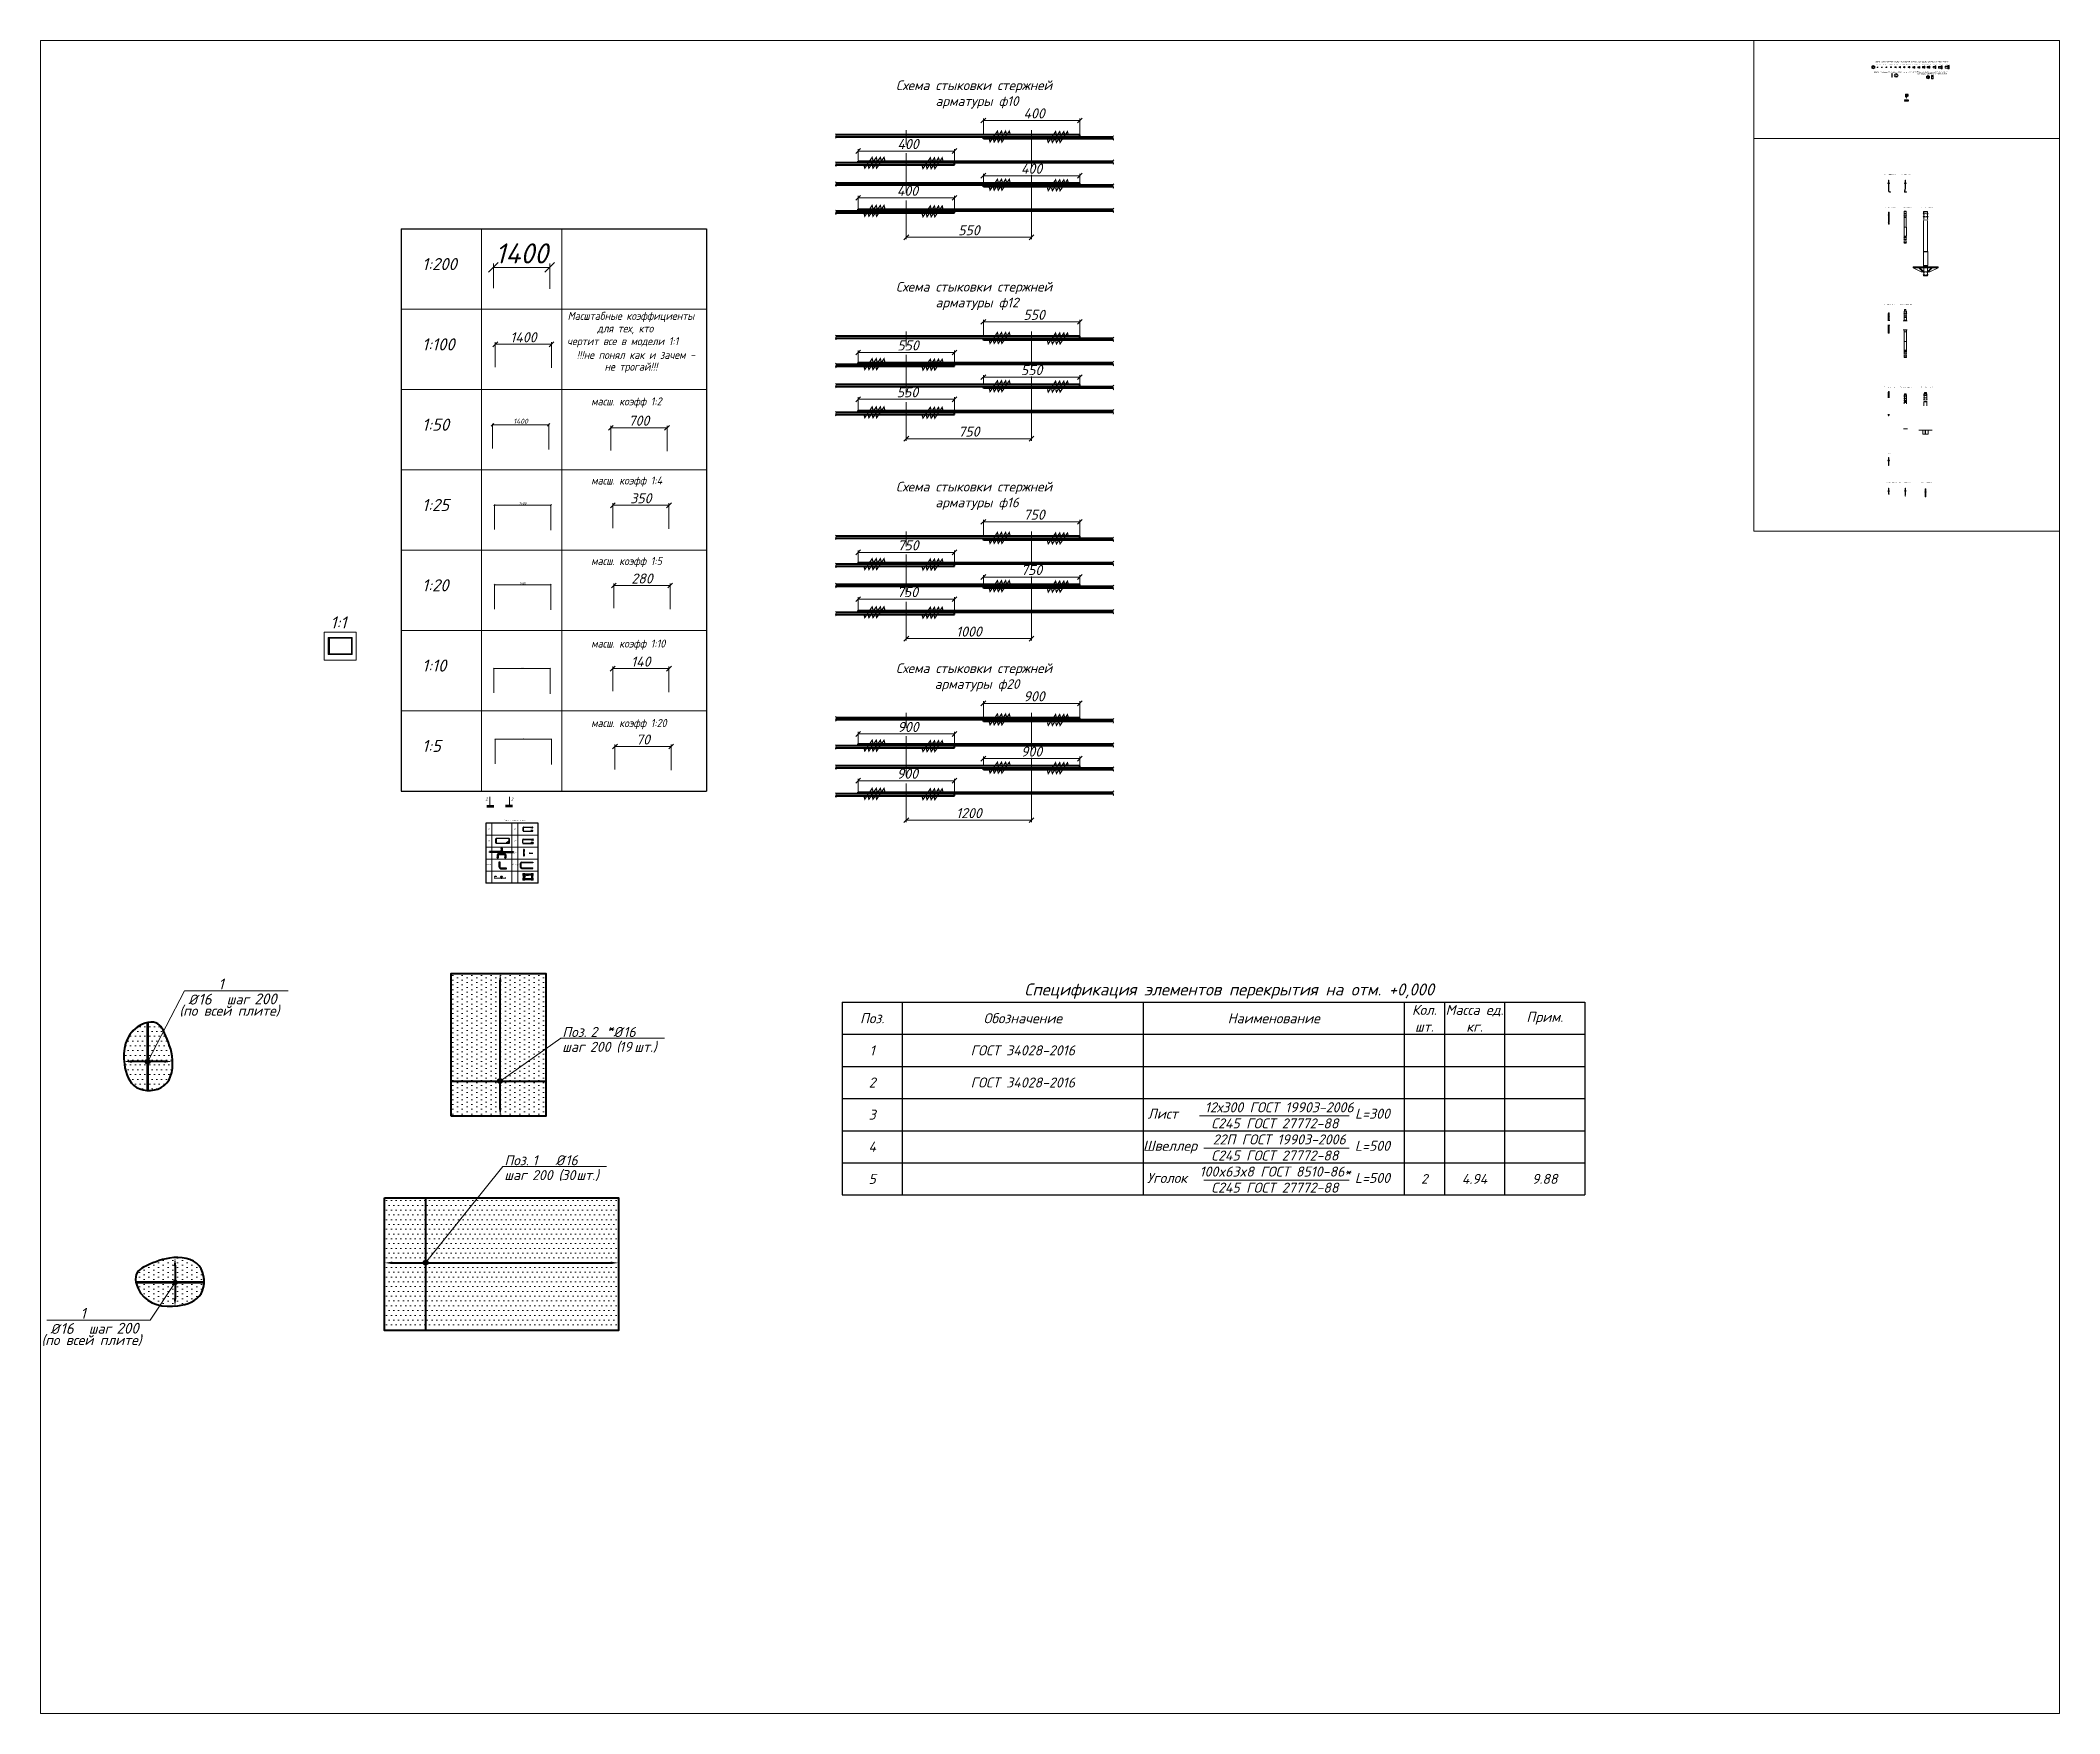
# Model space of a CAD drawing. Header units: millimetres. Extents: x -8428662 to 9409114, y 0 to 249028.
# Drawn here: x -434100 to -383812, y 207361 to 249028 of the extents above; entities that cross this region are included whole.
import ezdxf
from ezdxf.enums import TextEntityAlignment as Align

# ---------------------------------------------------------------- set-up
doc = ezdxf.new("R2010")
doc.units = ezdxf.units.MM
doc.header["$MEASUREMENT"] = 0
doc.header["$PDMODE"] = 3
doc.header["$PDSIZE"] = -4
doc.linetypes.add('CENTER2', pattern=[1.125, 0.75, -0.125, 0.125, -0.125])
doc.linetypes.add('Пунктир 2мм', pattern=[3, 2, -1])
doc.layers.get('0').update_dxf_attribs({"color": 250, "lineweight": 9})
for name, color, linetype, lineweight in [('013', 7, 'Continuous', 13), ('030', 7, 'Continuous', 30), ('040', 7, 'Continuous', 40), ('Арматура', 5, 'Continuous', 40), ('обрамления', 230, 'Continuous', 35), ('оси', 1, 'CENTER2', 13), ('Размер', 140, 'Continuous', 13), ('Размеры', 61, 'Continuous', 13), ('Разрезы', 54, 'Continuous', 20), ('РАМКА', 7, 'Continuous', 18), ('стр Бетон', 253, 'Continuous', 15), ('стр Кирпич', 21, 'Continuous', 15), ('стр Металл', 6, 'Continuous', 30), ('ТЕКСТ', 214, 'Continuous', 20)]:
    doc.layers.add(name, color=color, linetype=linetype, lineweight=lineweight)
doc.styles.add('10', font='isocpeui.ttf', dxfattribs={"height": 25})
doc.styles.add('100', font='isocpeui.ttf', dxfattribs={"height": 250})
doc.styles.add('20', font='isocpeui.ttf', dxfattribs={"height": 50})
doc.styles.add('200', font='isocpeui.ttf', dxfattribs={"height": 500})
doc.styles.add('25', font='isocpeui.ttf', dxfattribs={"height": 62.5})
doc.styles.add('5', font='isocpeui.ttf', dxfattribs={"height": 18.75})
doc.styles.add('50', font='isocpeui.ttf', dxfattribs={"height": 125})
doc.styles.add('DraFt', font='geniso.shx', dxfattribs={"width": 0.9, "oblique": 15})
doc.styles.add('GOST', font='isocpeur.ttf')
doc.styles.add('ISOCPEUR', font='isocpeur.ttf', dxfattribs={"width": 0.7})
doc.styles.get("Standard").update_dxf_attribs({"font": 'isocpeur.ttf'})
doc.styles.add('Text_Paper', font='isocpeui.ttf')
doc.styles.add('Гост 2.5', font='', dxfattribs={"width": 1.2, "oblique": 15, "height": 2.5})
doc.styles.get('Гост 2.5').set_extended_font_data('GOST')
doc.dimstyles.new('0.05', dxfattribs={"dimtxt": 250, "dimasz": 120, "dimexe": 50, "dimexo": 50, "dimgap": 50, "dimtad": 1, "dimlfac": 0.05, "dimtxsty": '100', "dimblk": 'OBLIQUE', "dimcen": 2.5, "dimclrt": 1, "dimadec": 0, "dimazin": 0, "dimtfac": 1, "dimtmove": 0, "dimatfit": 3, "dimfxl": 1, "dimlwd": 15, "dimlwe": 15, "dimarcsym": 0})
doc.dimstyles.new('0.1', dxfattribs={"dimtxt": 250, "dimasz": 120, "dimexe": 50, "dimexo": 50, "dimgap": 50, "dimtad": 1, "dimlfac": 0.1, "dimtxsty": '100', "dimblk": 'OBLIQUE', "dimcen": 2.5, "dimclrt": 1, "dimadec": 0, "dimazin": 0, "dimtfac": 1, "dimtmove": 0, "dimatfit": 3, "dimfxl": 1, "dimlwd": 15, "dimlwe": 15, "dimarcsym": 0})
doc.dimstyles.new('0.2', dxfattribs={"dimtxt": 250, "dimasz": 120, "dimexe": 50, "dimexo": 50, "dimgap": 50, "dimtad": 1, "dimlfac": 0.2, "dimtxsty": '100', "dimblk": 'OBLIQUE', "dimcen": 2.5, "dimclrt": 1, "dimadec": 0, "dimazin": 0, "dimtfac": 1, "dimtmove": 0, "dimatfit": 3, "dimfxl": 1, "dimlwd": 15, "dimlwe": 15, "dimarcsym": 0})
doc.dimstyles.new('0.25', dxfattribs={"dimtxt": 250, "dimasz": 120, "dimexe": 50, "dimexo": 50, "dimgap": 50, "dimtad": 1, "dimlfac": 0.25, "dimtxsty": '100', "dimblk": 'OBLIQUE', "dimcen": 2.5, "dimclrt": 1, "dimadec": 0, "dimazin": 0, "dimtfac": 1, "dimtmove": 0, "dimatfit": 3, "dimfxl": 1, "dimlwd": 15, "dimlwe": 15, "dimarcsym": 0})
doc.dimstyles.new('0.5', dxfattribs={"dimtxt": 250, "dimasz": 120, "dimexe": 50, "dimexo": 50, "dimgap": 50, "dimtad": 1, "dimlfac": 0.5, "dimtxsty": '100', "dimblk": 'OBLIQUE', "dimcen": 2.5, "dimclrt": 1, "dimadec": 0, "dimazin": 0, "dimtfac": 1, "dimtmove": 0, "dimatfit": 3, "dimfxl": 1, "dimlwd": 15, "dimlwe": 15, "dimarcsym": 0})
doc.dimstyles.new('10', dxfattribs={"dimtxt": 37.5, "dimasz": 15, "dimexe": 10, "dimexo": 10, "dimgap": 10, "dimtad": 1, "dimtxsty": '10', "dimblk": 'OBLIQUE', "dimcen": 2.5, "dimadec": 0, "dimazin": 0, "dimtfac": 1, "dimtmove": 0, "dimatfit": 3, "dimfxl": 1, "dimlwd": 15, "dimlwe": 15, "dimarcsym": 0})
doc.dimstyles.new('100', dxfattribs={"dimtxt": 250, "dimasz": 120, "dimexe": 50, "dimexo": 50, "dimgap": 50, "dimtad": 1, "dimtxsty": '100', "dimblk": 'OBLIQUE', "dimcen": 2.5, "dimadec": 0, "dimazin": 0, "dimtfac": 1, "dimtmove": 0, "dimatfit": 3, "dimfxl": 1, "dimlwd": 15, "dimlwe": 15, "dimarcsym": 0})
doc.dimstyles.new('20', dxfattribs={"dimtxt": 50, "dimasz": 25, "dimexe": 10, "dimexo": 10, "dimgap": 10, "dimtad": 1, "dimtxsty": '20', "dimblk": 'OBLIQUE', "dimcen": 2.5, "dimadec": 0, "dimazin": 0, "dimtfac": 1, "dimtmove": 0, "dimatfit": 3, "dimfxl": 1, "dimlwd": 15, "dimlwe": 15, "dimarcsym": 0})
doc.dimstyles.new('200', dxfattribs={"dimtxt": 500, "dimasz": 240, "dimexe": 100, "dimexo": 100, "dimgap": 100, "dimtad": 1, "dimtxsty": '200', "dimblk": 'OBLIQUE', "dimcen": 2.5, "dimadec": 0, "dimazin": 0, "dimtfac": 1, "dimtmove": 0, "dimatfit": 3, "dimfxl": 1, "dimlwd": 15, "dimlwe": 15, "dimarcsym": 0})
doc.dimstyles.new('25', dxfattribs={"dimtxt": 62.5, "dimasz": 30, "dimexe": 12.5, "dimexo": 12.5, "dimgap": 12.5, "dimtad": 1, "dimtxsty": '25', "dimblk": 'OBLIQUE', "dimcen": 2.5, "dimadec": 0, "dimazin": 0, "dimtfac": 1, "dimtmove": 0, "dimatfit": 3, "dimfxl": 1, "dimlwd": 15, "dimlwe": 15, "dimarcsym": 0})
doc.dimstyles.new('5', dxfattribs={"dimtxt": 18.75, "dimasz": 7.5, "dimexe": 5, "dimexo": 5, "dimgap": 5, "dimtad": 1, "dimtxsty": '5', "dimblk": 'OBLIQUE', "dimcen": 2.5, "dimadec": 0, "dimazin": 0, "dimtfac": 1, "dimtmove": 0, "dimatfit": 3, "dimfxl": 1, "dimlwd": 15, "dimlwe": 15, "dimarcsym": 0})
doc.dimstyles.new('50', dxfattribs={"dimtxt": 125, "dimasz": 60, "dimexe": 25, "dimexo": 25, "dimgap": 25, "dimtad": 1, "dimtxsty": '50', "dimblk": 'OBLIQUE', "dimcen": 2.5, "dimadec": 0, "dimazin": 0, "dimtfac": 1, "dimtmove": 0, "dimatfit": 3, "dimfxl": 1, "dimlwd": 15, "dimlwe": 15, "dimarcsym": 0})
doc.dimstyles.new('ЗОНЫ', dxfattribs={"dimscale": 10, "dimtxt": 2.5, "dimasz": 0, "dimexe": 0, "dimexo": 0, "dimgap": 0.5, "dimtad": 1, "dimdec": 0, "dimtxsty": 'GOST', "dimblk": 'OBLIQUE', "dimcen": 0, "dimadec": 0, "dimazin": 0, "dimtfac": 1, "dimtdec": 0, "dimtmove": 0, "dimatfit": 3, "dimfxl": 0, "dimarcsym": 1})
pattern_1 = [(0, (-1891.68, -1104.08), (59.5312, 119.0625), [0, -119.0625])]

msp = doc.modelspace()

# ---------------------------------------------------------------- texts
at = {"style": 'DraFt', "oblique": 15, "width": 0.9}
for s, height, p in [('Болт М6', 15, (-388339.966, 248419.5)), ('Болт М8', 15, (-388234.966, 248419.5)), ('Болты с шестигранной головкой нормальной точности (шаг резьбы крупный) по ГОСТ 7798-70', 30, (-387493.892, 248482.755)), ('Болт М10', 15, (-388119.966, 248419.5)), ('Болт М12', 15, (-388004.966, 248419.5)), ('Болт М(14)', 15, (-387894.966, 248419.5)), ('Болт М16', 15, (-387784.966, 248419.5)), ('Болт М(18)', 15, (-387674.966, 248419.5)), ('Болт М20', 15, (-387554.966, 248419.5)), ('Болт М(22)', 15, (-387434.966, 248419.5)), ('Болт М24', 15, (-387304.966, 248419.5)), ('Болт М(27)', 15, (-387184.966, 248419.5)), ('Болт М30', 15, (-387064.966, 248419.5)), ('Болт М36', 15, (-386914.966, 248419.5)), ('Болт М42', 15, (-386764.966, 248419.5)), ('Болт М48', 15, (-386594.966, 248419.5)), ('Шайбы исполнения 1 класса точности А по ГОСТ 11371-78', 30, (-387888.47, 248227.053)), ('Гайки шестигранные класса точности В', 30, (-386989.005, 248223.81)), ('(шаг резьбы крупный) по ГОСТ 5915-70', 30, (-386989.005, 248183.81))]:
    msp.add_text(s, height=height, dxfattribs=at).set_placement(p, align=Align.CENTER)
at = {"style": '100'}
for s, p in [('Лист', (-406147.555, 222300.449)), ('12х300 ГОСТ 19903-2006', (-403246.76, 222459.243)), ('L=300', (-400924.827, 222300.449)), ('С245 ГОСТ 27772-88', (-403355.851, 222058.77)), ('22П ГОСТ 19903-2006', (-403246.76, 221659.243)), ('Швеллер', (-405966.52, 221500.449)), ('С245 ГОСТ 27772-88', (-403355.851, 221258.77)), ('L=500', (-400924.827, 221500.449)), ('Уголок', (-406039.708, 220700.449)), ('100x63x8 ГОСТ 8510-86*', (-403343.978, 220859.243)), ('L=500', (-400924.827, 220700.449)), ('С245 ГОСТ 27772-88', (-403355.851, 220458.77))]:
    msp.add_text(s, height=250, dxfattribs=at).set_placement(p, align=Align.MIDDLE_CENTER)
at = {"ltscale": 150, "char_height": 20, "width": 260.09908, "attachment_point": 1}
for s, insert in [('Тип 2 Исполнение 1', (-388174.078, 244871.65)), ('Тип 2 Исполнение 2', (-387779.195, 244871.65)), ('Тип 2 Исполнение 3', (-387262.133, 244871.65)), ('Тип 3 Исполнение 1', (-388183.429, 242461.132)), ('Тип 3 Исполнение 2', (-387773.78, 242461.132)), ('Тип 4 Исполнение 1', (-388174.078, 240401.008)), ('Тип 4 Исполнение 2', (-387779.195, 240401.008)), ('Тип 4 Исполнение 3', (-387262.133, 240401.008)), ('Тип 5', (-388084.701, 238747.588)), ('Тип 6 Исполнение 1', (-388161.88, 238023.382)), ('Тип 6 Исполнение 3', (-387258.609, 238023.382))]:
    msp.add_mtext(s, dxfattribs=dict(at, insert=insert))
at = {"color": 0, "lineweight": 9, "char_height": 2.7, "style": 'ISOCPEUR'}
for s, insert, width, attachment_point in [('\\pi33.323;  \\P\\pi6.1939;Cхема расположения ростверков\\P\\pi24.343; и приямков ', (-426459.74, 233756.865), 70, 1), ('1', (-426367.24, 233761.865), 15, 5)]:
    msp.add_mtext(s, dxfattribs=dict(at, insert=insert, width=width, attachment_point=attachment_point))
at = {"layer": 'РАМКА', "style": '100'}
for s, p in [('1:200', (-424592.539, 243308.437)), ('1:100', (-424592.539, 241308.437)), ('1:50', (-424592.539, 239308.437)), ('1:25', (-424592.539, 237308.437)), ('1:20', (-424592.539, 235308.437)), ('1:1', (-426874.33, 234383.126)), ('1:10', (-424592.539, 233308.437)), ('1:5', (-424592.539, 231308.437))]:
    msp.add_text(s, height=300, dxfattribs=at).set_placement(p)
at = {"layer": 'РАМКА', "style": '100', "width": 0.9}
for s, p in [('Масштабные коэффициенты', (-420969.201, 242067.807)), ('для тех, кто ', (-420232.575, 241755.781)), ('чертит все в модели 1:1', (-420982.291, 241438.523)), ('!!!не понял как и зачем -', (-420741.112, 241095.473)), (' не трогай!!!', (-420163.747, 240803.359)), ('масш. коэфф 1:2', (-420382.252, 239937.301)), ('масш. коэфф 1:4', (-420382.252, 237967.689)), ('масш. коэфф 1:5', (-420382.252, 235963.174)), ('масш. коэфф 1:10', (-420382.252, 233907.48)), ('масш. коэфф 1:20', (-420382.252, 231928.905))]:
    msp.add_text(s, height=200, dxfattribs=at).set_placement(p)
at = {"layer": 'ТЕКСТ', "style": 'Text_Paper'}
for s, p in [('Схема стыковки стержней', (-410847.034, 247909.52)), ('арматуры ф10', (-410771.941, 247515.711)), ('Схема стыковки стержней', (-410847.034, 242893.473)), ('арматуры ф12', (-410771.941, 242499.664)), ('Схема стыковки стержней', (-410847.034, 237914.744)), ('арматуры ф16', (-410771.941, 237520.935)), ('Схема стыковки стержней', (-410847.034, 233393.694)), ('арматуры ф20', (-410771.941, 232999.885))]:
    msp.add_text(s, height=240, dxfattribs=at).set_placement(p, align=Align.MIDDLE_CENTER)
at = {"layer": 'ТЕКСТ', "style": '100'}
for s, height, p in [('ф6', 30, (-422956.495, 229380.963)), ('Хомуты, выпуски, П-шки', 30, (-422546.399, 229593.759)), ('ф6', 30, (-422306.495, 229380.963)), ('ф8', 30, (-422956.495, 229080.963)), ('ф8', 30, (-422306.495, 229080.963)), ('ф8', 30, (-422306.495, 228780.963)), ('ф12-ф36', 30, (-423001.213, 228492.559)), ('ф8 - ф16', 30, (-422360.682, 228492.559)), ('Спецификация элементов перекрытия на отм. +0,000', 300, (-409594.595, 225244.783))]:
    msp.add_text(s, height=height, dxfattribs=at).set_placement(p)

# ---------------------------------------------------------------- blocks, each defined once
blk = doc.blocks.new('*U1030')
at = {"layer": '030'}
for p, q in [((-40, 40), (787, 40)), ((-40, -40), (787, -40))]:
    blk.add_line(p, q, dxfattribs=at)
for centre, start, end in [((-40, 0), 90, 270), ((787, 0), 270, 90)]:
    blk.add_arc(centre, 40, start, end, dxfattribs=at)
blk = doc.blocks.new('*U1029')
at = {"layer": '030'}
for p, q in [((-280, -20), (-280, 1040)), ((-120, 0), (-120, 1020)), ((-20, 1300), (2765, 1300)), ((2765, 1140), (0, 1140)), ((2765, 1300), (2765, 1140)), ((-20, -280), (2765, -280)), ((0, -120), (2765, -120)), ((2765, -280), (2765, -120))]:
    blk.add_line(p, q, dxfattribs=at)
for centre, radius, start, end in [((0, 1020), 280, 90, 180), ((0, 0), 280, 180, 270), ((0, 1020), 120, 90, 180), ((0, 0), 120, 180, 270)]:
    blk.add_arc(centre, radius, start, end, dxfattribs=at)
blk = doc.blocks.new('_Oblique')
at = {"color": 0, "linetype": 'ByBlock', "lineweight": -2}
blk.add_line((-0.5, -0.5), (0.5, 0.5), dxfattribs=at)
blk = doc.blocks.new('*D1143')
at = {"layer": 'Размер', "color": 0, "lineweight": 15, "ltscale": 100, "transparency": 16777216}
for p, q in [((-422816, 242857), (-422816, 243473)), ((-421416, 242837), (-421416, 243473)), ((-422816, 243373), (-421416, 243373))]:
    blk.add_line(p, q, dxfattribs=at)
at = {"layer": 'Размер', "color": 0, "lineweight": 15, "ltscale": 100, "transparency": 16777216, "xscale": 240, "yscale": 240, "zscale": 240, "rotation": 180}
blk.add_blockref('_Oblique', (-422816, 243373), dxfattribs=at)
at = {"layer": 'Размер', "color": 0, "lineweight": 15, "ltscale": 100, "transparency": 16777216, "xscale": 240, "yscale": 240, "zscale": 240}
blk.add_blockref('_Oblique', (-421416, 243373), dxfattribs=at)
at = {"layer": 'Размер', "color": 0, "ltscale": 100, "transparency": 16777216, "insert": (-422116, 243723), "char_height": 500, "attachment_point": 5, "style": '200'}
blk.add_mtext('1400', dxfattribs=at)
blk = doc.blocks.new('*D1144')
at = {"layer": 'Размер', "color": 0, "lineweight": 15, "ltscale": 100, "transparency": 16777216}
for p, q in [((-422770, 240893), (-422770, 241510)), ((-422770, 241460), (-421370, 241460)), ((-421370, 240873), (-421370, 241510))]:
    blk.add_line(p, q, dxfattribs=at)
at = {"layer": 'Размер', "color": 0, "lineweight": 15, "ltscale": 100, "transparency": 16777216, "xscale": 120, "yscale": 120, "zscale": 120, "rotation": 180}
blk.add_blockref('_Oblique', (-422770, 241460), dxfattribs=at)
at = {"layer": 'Размер', "color": 0, "lineweight": 15, "ltscale": 100, "transparency": 16777216, "xscale": 120, "yscale": 120, "zscale": 120}
blk.add_blockref('_Oblique', (-421370, 241460), dxfattribs=at)
at = {"layer": 'Размер', "color": 0, "ltscale": 100, "transparency": 16777216, "insert": (-422070, 241635), "char_height": 250, "attachment_point": 5, "style": '100'}
blk.add_mtext('1400', dxfattribs=at)
blk = doc.blocks.new('*D1145')
at = {"layer": 'Размер', "color": 0, "lineweight": 15, "ltscale": 100, "transparency": 16777216}
for p, q in [((-422840, 238864), (-422840, 239480)), ((-422840, 239455), (-421440, 239455)), ((-421440, 238844), (-421440, 239480))]:
    blk.add_line(p, q, dxfattribs=at)
at = {"layer": 'Размер', "color": 0, "lineweight": 15, "ltscale": 100, "transparency": 16777216, "xscale": 60, "yscale": 60, "zscale": 60, "rotation": 180}
blk.add_blockref('_Oblique', (-422840, 239455), dxfattribs=at)
at = {"layer": 'Размер', "color": 0, "lineweight": 15, "ltscale": 100, "transparency": 16777216, "xscale": 60, "yscale": 60, "zscale": 60}
blk.add_blockref('_Oblique', (-421440, 239455), dxfattribs=at)
at = {"layer": 'Размер', "color": 0, "ltscale": 100, "transparency": 16777216, "insert": (-422140, 239543), "char_height": 125, "attachment_point": 5, "style": '50'}
blk.add_mtext('1400', dxfattribs=at)
blk = doc.blocks.new('*D1146')
at = {"layer": 'Размер', "color": 0, "lineweight": 15, "ltscale": 100, "transparency": 16777216}
for p, q in [((-422788, 236850), (-422788, 237466)), ((-422788, 237454), (-421388, 237454)), ((-421388, 236830), (-421388, 237466))]:
    blk.add_line(p, q, dxfattribs=at)
at = {"layer": 'Размер', "color": 0, "lineweight": 15, "ltscale": 100, "transparency": 16777216, "xscale": 30, "yscale": 30, "zscale": 30, "rotation": 180}
blk.add_blockref('_Oblique', (-422788, 237454), dxfattribs=at)
at = {"layer": 'Размер', "color": 0, "lineweight": 15, "ltscale": 100, "transparency": 16777216, "xscale": 30, "yscale": 30, "zscale": 30}
blk.add_blockref('_Oblique', (-421388, 237454), dxfattribs=at)
at = {"layer": 'Размер', "color": 0, "ltscale": 100, "transparency": 16777216, "insert": (-422088, 237498), "char_height": 62.5, "attachment_point": 5, "style": '25'}
blk.add_mtext('1400', dxfattribs=at)
blk = doc.blocks.new('*D1147')
at = {"layer": 'Размер', "color": 0, "lineweight": 15, "ltscale": 100, "transparency": 16777216}
for p, q in [((-422806, 232778), (-422806, 233395)), ((-422806, 233385), (-421406, 233385)), ((-421406, 232758), (-421406, 233395))]:
    blk.add_line(p, q, dxfattribs=at)
at = {"layer": 'Размер', "color": 0, "lineweight": 15, "ltscale": 100, "transparency": 16777216, "xscale": 15, "yscale": 15, "zscale": 15, "rotation": 180}
blk.add_blockref('_Oblique', (-422806, 233385), dxfattribs=at)
at = {"layer": 'Размер', "color": 0, "lineweight": 15, "ltscale": 100, "transparency": 16777216, "xscale": 15, "yscale": 15, "zscale": 15}
blk.add_blockref('_Oblique', (-421406, 233385), dxfattribs=at)
at = {"layer": 'Размер', "color": 0, "ltscale": 100, "transparency": 16777216, "insert": (-422106, 233407), "char_height": 25, "attachment_point": 5, "style": '10'}
blk.add_mtext('1400', dxfattribs=at)
blk = doc.blocks.new('*D1148')
at = {"layer": 'Размер', "color": 0, "lineweight": 15, "ltscale": 100, "transparency": 16777216}
for p, q in [((-422774, 231014), (-422774, 231631)), ((-422774, 231626), (-421374, 231626)), ((-421374, 230995), (-421374, 231631))]:
    blk.add_line(p, q, dxfattribs=at)
at = {"layer": 'Размер', "color": 0, "lineweight": 15, "ltscale": 100, "transparency": 16777216, "xscale": 7.5, "yscale": 7.5, "zscale": 7.5, "rotation": 180}
blk.add_blockref('_Oblique', (-422774, 231626), dxfattribs=at)
at = {"layer": 'Размер', "color": 0, "lineweight": 15, "ltscale": 100, "transparency": 16777216, "xscale": 7.5, "yscale": 7.5, "zscale": 7.5}
blk.add_blockref('_Oblique', (-421374, 231626), dxfattribs=at)
at = {"layer": 'Размер', "color": 0, "ltscale": 100, "transparency": 16777216, "insert": (-422074, 231640), "char_height": 18.8, "attachment_point": 5, "style": '5'}
blk.add_mtext('1400', dxfattribs=at)
blk = doc.blocks.new('*D1149')
at = {"layer": 'Размер', "color": 0, "lineweight": 15, "ltscale": 100, "transparency": 16777216}
for p, q in [((-419894, 238815), (-419894, 239431)), ((-419894, 239381), (-418494, 239381)), ((-418494, 238795), (-418494, 239431))]:
    blk.add_line(p, q, dxfattribs=at)
at = {"layer": 'Размер', "color": 0, "lineweight": 15, "ltscale": 100, "transparency": 16777216, "xscale": 120, "yscale": 120, "zscale": 120, "rotation": 180}
blk.add_blockref('_Oblique', (-419894, 239381), dxfattribs=at)
at = {"layer": 'Размер', "color": 0, "lineweight": 15, "ltscale": 100, "transparency": 16777216, "xscale": 120, "yscale": 120, "zscale": 120}
blk.add_blockref('_Oblique', (-418494, 239381), dxfattribs=at)
at = {"layer": 'Размер', "color": 1, "ltscale": 100, "transparency": 16777216, "insert": (-419194, 239558), "char_height": 250, "attachment_point": 5, "style": '100'}
blk.add_mtext('700', dxfattribs=at)
blk = doc.blocks.new('*D1150')
at = {"layer": 'Размер', "color": 0, "lineweight": 15, "ltscale": 100, "transparency": 16777216}
for p, q in [((-419845, 236884), (-419845, 237501)), ((-419845, 237451), (-418445, 237451)), ((-418445, 236864), (-418445, 237501))]:
    blk.add_line(p, q, dxfattribs=at)
at = {"layer": 'Размер', "color": 0, "lineweight": 15, "ltscale": 100, "transparency": 16777216, "xscale": 120, "yscale": 120, "zscale": 120, "rotation": 180}
blk.add_blockref('_Oblique', (-419845, 237451), dxfattribs=at)
at = {"layer": 'Размер', "color": 0, "lineweight": 15, "ltscale": 100, "transparency": 16777216, "xscale": 120, "yscale": 120, "zscale": 120}
blk.add_blockref('_Oblique', (-418445, 237451), dxfattribs=at)
at = {"layer": 'Размер', "color": 1, "ltscale": 100, "transparency": 16777216, "insert": (-419145, 237626), "char_height": 250, "attachment_point": 5, "style": '100'}
blk.add_mtext('350', dxfattribs=at)
blk = doc.blocks.new('*D1151')
at = {"layer": 'Размер', "color": 0, "lineweight": 15, "ltscale": 100, "transparency": 16777216}
for p, q in [((-419817, 234885), (-419817, 235502)), ((-419817, 235452), (-418417, 235452)), ((-418417, 234865), (-418417, 235502))]:
    blk.add_line(p, q, dxfattribs=at)
at = {"layer": 'Размер', "color": 0, "lineweight": 15, "ltscale": 100, "transparency": 16777216, "xscale": 120, "yscale": 120, "zscale": 120, "rotation": 180}
blk.add_blockref('_Oblique', (-419817, 235452), dxfattribs=at)
at = {"layer": 'Размер', "color": 0, "lineweight": 15, "ltscale": 100, "transparency": 16777216, "xscale": 120, "yscale": 120, "zscale": 120}
blk.add_blockref('_Oblique', (-418417, 235452), dxfattribs=at)
at = {"layer": 'Размер', "color": 1, "ltscale": 100, "transparency": 16777216, "insert": (-419117, 235627), "char_height": 250, "attachment_point": 5, "style": '100'}
blk.add_mtext('280', dxfattribs=at)
blk = doc.blocks.new('*D1152')
at = {"layer": 'Размер', "color": 0, "lineweight": 15, "ltscale": 100, "transparency": 16777216}
for p, q in [((-419846, 232818), (-419846, 233434)), ((-419846, 233384), (-418446, 233384)), ((-418446, 232798), (-418446, 233434))]:
    blk.add_line(p, q, dxfattribs=at)
at = {"layer": 'Размер', "color": 0, "lineweight": 15, "ltscale": 100, "transparency": 16777216, "xscale": 120, "yscale": 120, "zscale": 120, "rotation": 180}
blk.add_blockref('_Oblique', (-419846, 233384), dxfattribs=at)
at = {"layer": 'Размер', "color": 0, "lineweight": 15, "ltscale": 100, "transparency": 16777216, "xscale": 120, "yscale": 120, "zscale": 120}
blk.add_blockref('_Oblique', (-418446, 233384), dxfattribs=at)
at = {"layer": 'Размер', "color": 1, "ltscale": 100, "transparency": 16777216, "insert": (-419146, 233559), "char_height": 250, "attachment_point": 5, "style": '100'}
blk.add_mtext('140', dxfattribs=at)
blk = doc.blocks.new('*D1153')
at = {"layer": 'Размер', "color": 0, "lineweight": 15, "ltscale": 100, "transparency": 16777216}
for p, q in [((-419791, 230875), (-419791, 231492)), ((-419791, 231442), (-418391, 231442)), ((-418391, 230855), (-418391, 231492))]:
    blk.add_line(p, q, dxfattribs=at)
at = {"layer": 'Размер', "color": 0, "lineweight": 15, "ltscale": 100, "transparency": 16777216, "xscale": 120, "yscale": 120, "zscale": 120, "rotation": 180}
blk.add_blockref('_Oblique', (-419791, 231442), dxfattribs=at)
at = {"layer": 'Размер', "color": 0, "lineweight": 15, "ltscale": 100, "transparency": 16777216, "xscale": 120, "yscale": 120, "zscale": 120}
blk.add_blockref('_Oblique', (-418391, 231442), dxfattribs=at)
at = {"layer": 'Размер', "color": 1, "ltscale": 100, "transparency": 16777216, "insert": (-419091, 231618), "char_height": 250, "attachment_point": 5, "style": '100'}
blk.add_mtext('70', dxfattribs=at)
blk = doc.blocks.new('*U1024')
at = {"layer": '030', "color": 0, "linetype": 'ByBlock', "ltscale": 10}
for points in [[(-92, -8), (-100, -8, -2.414214), (-92, 0), (-92, -42), (-84, -42), (-84, 0, 1), (-116, 0), (-116, -300, 0.414214), (-100, -316), (0, -316, 0.414214), (16, -300), (16, 0, 0.414214), (0, 16), (-100, 16)], [(-86, 8), (0, 8, -0.414214), (8, 0), (8, -300, -0.414214), (0, -308), (-100, -308, -0.414214), (-108, -300), (-108, 0)], [(-108, -14, 0.131652), (-100, -16), (-92, -16)]]:
    blk.add_lwpolyline(points, format="xyb", dxfattribs=at)
blk.add_lwpolyline([(-84, -16), (-58, -16), (-58, -8), (-84, -8)], dxfattribs=at)
blk = doc.blocks.new('*U1038')
at = {"layer": '030'}
for p, q in [((-130, 0), (-130, 825)), ((-50, 0), (-50, 825)), ((0, 955), (2396, 955)), ((0, 875), (2396, 875)), ((2396, 775), (2021, 775)), ((2021, 775), (2021, 695)), ((2396, 695), (2021, 695)), ((2396, 130), (2021, 130)), ((2021, 50), (2021, 130)), ((2396, 50), (2021, 50)), ((0, -50), (2396, -50)), ((0, -130), (2396, -130))]:
    blk.add_line(p, q, dxfattribs=at)
for centre, radius, start, end in [((0, 825), 130, 90, 180), ((0, 0), 130, 180, 270), ((0, 825), 50, 90, 180), ((0, 0), 50, 180, 270), ((2396, 825), 130, 270, 90), ((2396, 825), 50, 270, 90), ((2396, 0), 130, 270, 90), ((2396, 0), 50, 270, 90)]:
    blk.add_arc(centre, radius, start, end, dxfattribs=at)
blk = doc.blocks.new('*U1050')
at = {"layer": '030'}
for p, q in [((-110, 0), (-110, 825)), ((-50, 0), (-50, 825)), ((0, 935), (2224, 935)), ((0, 875), (2224, 875)), ((2224, 775), (1849, 775)), ((1849, 715), (1849, 775)), ((2224, 715), (1849, 715)), ((2224, 110), (1849, 110)), ((1849, 50), (1849, 110)), ((2224, 50), (1849, 50)), ((0, -50), (2224, -50)), ((0, -110), (2224, -110))]:
    blk.add_line(p, q, dxfattribs=at)
for centre, radius, start, end in [((0, 825), 110, 90, 180), ((0, 0), 110, 180, 270), ((0, 825), 50, 90, 180), ((0, 0), 50, 180, 270), ((2224, 825), 110, 270, 90), ((2224, 825), 50, 270, 90), ((2224, 0), 110, 270, 90), ((2224, 0), 50, 270, 90)]:
    blk.add_arc(centre, radius, start, end, dxfattribs=at)
blk = doc.blocks.new('*U1027')
at = {"layer": '030', "ltscale": 100}
for p, q in [((-140, 1375), (-140, 0)), ((-60, 1375), (-60, 0)), ((60, 975), (60, 1375)), ((60, 0), (60, 400)), ((140, 975), (140, 1375)), ((140, 0), (140, 400))]:
    blk.add_line(p, q, dxfattribs=at)
at = {"layer": '030', "flags": 128}
for points in [[(140, 975), (60, 975)], [(140, 400), (60, 400)]]:
    blk.add_lwpolyline(points, dxfattribs=at)
at = {"layer": '030', "ltscale": 100}
for centre, radius, start, end in [((0, 1375), 140, 0, 180), ((0, 0), 140, 180, 0), ((0, 1375), 60, 0, 180), ((0, 0), 60, 180, 0)]:
    blk.add_arc(centre, radius, start, end, dxfattribs=at)
blk = doc.blocks.new('*U1035')
at = {"color": 44, "lineweight": 20, "ltscale": 10}
for p, q in [((594, 420), (0, 420)), ((0, 420), (0, 0)), ((0, 0), (594, 0)), ((594, 0), (594, 420))]:
    blk.add_line(p, q, dxfattribs=at)
at = {"color": 137, "lineweight": 35, "ltscale": 10}
for p, q in [((0, 160), (20, 160)), ((0, 90), (20, 90)), ((5, 90), (5, 160)), ((5, 145), (20, 145)), ((5, 130), (20, 130)), ((5, 110), (20, 110)), ((8, 90), (8, 5)), ((8, 65), (20, 65)), ((8, 30), (20, 30)), ((8, 5), (589, 5)), ((13, 90), (13, 5)), ((589, 415), (20, 415)), ((20, 415), (20, 5)), ((589, 5), (589, 415))]:
    blk.add_line(p, q, dxfattribs=at)
at = {"color": 44, "lineweight": 13}
for p, q in [((10, 90), (10, 160)), ((15, 90), (15, 160))]:
    blk.add_line(p, q, dxfattribs=at)
at = {"color": 0, "lineweight": 13, "char_height": 2.04, "attachment_point": 5, "rotation": 90, "style": 'GOST'}
for s, insert, width in [('СОГЛАСОВАНО', (2, 117), 55), ('ПОДПИСЬ И ДАТА', (11, 47), 34.8), ('ИНВ. N ПОДЛ.', (11, 18), 24.8), ('ВЗАМ. ИНВ. N', (11, 77), 25)]:
    blk.add_mtext(s, dxfattribs=dict(at, insert=insert, width=width))
at = {"color": 44, "lineweight": 13, "style": 'GOST', "oblique": 10, "width": 0.8}
for tag in ['ФОРМАТВЕРТ', 'ФОРМАТГОРИЗ']:
    blk.add_attdef(tag, (543, 2), '', height=2, dxfattribs=at)
blk = doc.blocks.new('*U1041')
at = {"layer": '040', "color": 1}
for p, q in [((-4, 78), (-4, 4)), ((4, 78), (4, 4)), ((14, 96), (178, 96)), ((14, 88), (178, 88)), ((188, 78), (188, 4)), ((196, 78), (196, 4))]:
    blk.add_line(p, q, dxfattribs=at)
for centre in [(0, 4), (192, 4)]:
    blk.add_circle(centre, 4, dxfattribs=at)
for centre, radius, start, end in [((14, 78), 18, 90, 180), ((14, 78), 10, 90, 180), ((178, 78), 18, 0, 90), ((178, 78), 10, 0, 90)]:
    blk.add_arc(centre, radius, start, end, dxfattribs=at)
blk = doc.blocks.new('*U1043')
blk.add_circle((0, 12.5), 12.5)
at = {"layer": '040', "lineweight": 13}
for p, q in [((-20, 0), (250, 0)), ((250, -20), (250, 0)), ((250, 0), (250, 0)), ((-20, -20), (-20, 0)), ((250, -20), (250, -20))]:
    blk.add_line(p, q, dxfattribs=at)
at = {"layer": '040', "lineweight": -2}
blk.add_line((250, -20), (-20, -20), dxfattribs=at)
at = {"lineweight": -2}
blk.add_wipeout([(-20, 0), (-20, -20), (250, -20), (250, 0)], dxfattribs=at).dxf.layer = '040'
blk.add_circle((150, 12.5), 12.5)
blk = doc.blocks.new('*D1045')
at = {"layer": 'ТЕКСТ', "color": 0, "lineweight": -2, "transparency": 16777216}
blk.add_line((-411, 0), (395, 0), dxfattribs=at)
at = {"layer": 'ТЕКСТ', "color": 0, "transparency": 16777216}
for points in [[(-411, 33), (-411, -33), (-611, 0)], [(395, 33), (395, -33), (595, 0)]]:
    blk.add_solid(points, dxfattribs=at)
at = {"layer": 'ТЕКСТ', "color": 0, "transparency": 16777216, "insert": (0, 18), "char_height": 25, "attachment_point": 5, "style": 'GOST'}
blk.add_mtext('1206', dxfattribs=at)
blk = doc.blocks.new('*D1060')
at = {"layer": 'ТЕКСТ', "color": 0, "lineweight": -2, "transparency": 16777216}
blk.add_line((0, 1616), (0, -1684), dxfattribs=at)
blk = doc.blocks.new('_None')
blk = doc.blocks.new('*D1059')
at = {"layer": 'ТЕКСТ', "color": 0, "lineweight": -2, "transparency": 16777216}
blk.add_line((-826, 0), (4604, 0), dxfattribs=at)
at = {"layer": 'ТЕКСТ', "color": 0, "transparency": 16777216}
for points in [[(-826, 33), (-826, -33), (-1026, 0)], [(4604, 33), (4604, -33), (4804, 0)]]:
    blk.add_solid(points, dxfattribs=at)
blk = doc.blocks.new('*D1057')
at = {"layer": 'ТЕКСТ', "color": 0, "lineweight": -2, "transparency": 16777216}
blk.add_line((0, 1223), (0, -1135), dxfattribs=at)
blk = doc.blocks.new('*D1056')
at = {"layer": 'ТЕКСТ', "color": 0, "lineweight": -2, "transparency": 16777216}
blk.add_line((-672, 0), (2476, 0), dxfattribs=at)
at = {"layer": 'ТЕКСТ', "color": 0, "transparency": 16777216}
for points in [[(-672, 33), (-672, -33), (-872, 0)], [(2476, 33), (2476, -33), (2676, 0)]]:
    blk.add_solid(points, dxfattribs=at)
blk = doc.blocks.new('*D1154')
at = {"layer": 'Размер', "color": 0, "lineweight": 15, "ltscale": 100, "transparency": 16777216}
for p, q in [((-422788, 234865), (-422788, 235482)), ((-422788, 235472), (-421388, 235472)), ((-421388, 234845), (-421388, 235482))]:
    blk.add_line(p, q, dxfattribs=at)
at = {"layer": 'Размер', "color": 0, "lineweight": 15, "ltscale": 100, "transparency": 16777216, "xscale": 25, "yscale": 25, "zscale": 25, "rotation": 180}
blk.add_blockref('_Oblique', (-422788, 235472), dxfattribs=at)
at = {"layer": 'Размер', "color": 0, "lineweight": 15, "ltscale": 100, "transparency": 16777216, "xscale": 25, "yscale": 25, "zscale": 25}
blk.add_blockref('_Oblique', (-421388, 235472), dxfattribs=at)
at = {"layer": 'Размер', "color": 0, "ltscale": 100, "transparency": 16777216, "insert": (-422088, 235507), "char_height": 50, "attachment_point": 5, "style": '20'}
blk.add_mtext('1400', dxfattribs=at)
blk = doc.blocks.new('*U1049')
at = {"layer": '013', "ltscale": 25}
for p, q in [((356, -167), (1782, 0)), ((0, -834), (356, -167))]:
    blk.add_line(p, q, dxfattribs=at)
blk.add_lwpolyline([(0, 0), (1782, 0), (1782, -834), (0, -834)], close=True, dxfattribs=at)
at = {"layer": '040', "color": 1, "linetype": 'Continuous', "ltscale": 100}
for p, q in [((-500, 200), (2282, 200)), ((-500, 100), (2282, 100)), ((-200, 500), (-200, -1334)), ((-100, 500), (-100, -1334)), ((1882, 500), (1882, -1334)), ((1982, 500), (1982, -1334)), ((-500, -934), (2282, -934)), ((-500, -1034), (2282, -1034))]:
    blk.add_line(p, q, dxfattribs=at)
blk = doc.blocks.new('*U1052')
at = {"layer": '030'}
for p, q in [((0, 420), (0, 1761)), ((0, 1761), (120, 1761)), ((120, 1761), (120, 420)), ((1778, 120), (420, 120)), ((420, 0), (1778, 0)), ((1778, 0), (1778, 120))]:
    blk.add_line(p, q, dxfattribs=at)
for radius in [420, 300]:
    blk.add_arc((420, 420), radius, 180, 270, dxfattribs=at)
blk = doc.blocks.new('*U1062')
at = {"layer": 'Разрезы', "color": 0, "lineweight": 60}
for p, q in [((-7.1, 0), (0, 0)), ((18.3, 0), (11.5, 0))]:
    blk.add_line(p, q, dxfattribs=at)
at = {"layer": 'Разрезы', "color": 0}
for p, q in [((-4.1, -0.4), (-4.1, -9.4)), ((15.3, -0.4), (15.3, -9.4))]:
    blk.add_line(p, q, dxfattribs=at)
for points in [[(-4.1, -0.4), (-3.6, -3.4), (-4.6, -3.4)], [(15.3, -0.4), (14.8, -3.4), (15.8, -3.4)]]:
    blk.add_solid(points, dxfattribs=at)
at = {"layer": 'Разрезы', "color": 0, "style": '100'}
for tag, p in [('1', (-7.3, -7)), ('2', (18, -6.9))]:
    blk.add_attdef(tag, text='', height=3, dxfattribs=at).set_placement(p, align=Align.MIDDLE_CENTER)
blk = doc.blocks.new('*T1141')
at = {"layer": '013', "color": 0, "linetype": 'ByBlock', "lineweight": 30, "ltscale": 500, "transparency": 16777216}
for p, q in [((0, 0), (18500, 0)), ((0, 0), (0, -4800)), ((1500, 0), (1500, -4800)), ((7500, 0), (7500, -4800)), ((14000, 0), (14000, -4800)), ((15000, 0), (15000, -4000)), ((16500, 0), (16500, -4000)), ((18500, 0), (18500, -4000)), ((0, -800), (18500, -800)), ((0, -1600), (18500, -1600)), ((0, -2400), (18500, -2400)), ((0, -3200), (18500, -3200)), ((0, -4000), (18500, -4000)), ((15000, -4000), (15000, -4800)), ((16500, -4000), (16500, -4800)), ((18500, -4000), (18500, -4800)), ((0, -4800), (14000, -4800)), ((14000, -4800), (15000, -4800)), ((15000, -4800), (16500, -4800)), ((16500, -4800), (18500, -4800))]:
    blk.add_line(p, q, dxfattribs=at)
at = {"layer": '013', "color": 0, "lineweight": 30, "ltscale": 500, "transparency": 16777216, "char_height": 250, "attachment_point": 5, "style": '100'}
for s, insert, width in [('Поз.', (750, -400), 1499.88), ('Обозначение', (4500, -400), 5999.88), ('Наименование', (10750, -400), 6499.88), ('Кол. шт.', (14500, -400), 999.88), ('Масса ед. кг.', (15750, -400), 1499.88), ('Прим.', (17500, -400), 1999.88), ('1', (750, -1200), 1499.88), ('ГОСТ 34028-2016', (4500, -1200), 5999.88), ('2', (750, -2000), 1499.88), ('ГОСТ 34028-2016', (4500, -2000), 5999.88), ('3', (750, -2800), 1499.88), ('4', (750, -3600), 1499.88), ('5', (750, -4400), 1499.88)]:
    blk.add_mtext(s, dxfattribs=dict(at, insert=insert, width=width))
at = {"layer": '013', "color": 140, "lineweight": 30, "ltscale": 500, "transparency": 16777216, "attachment_point": 5, "style": '100'}
for s, insert, char_height, width in [('2', (14500, -4400), 240, 700), ('4.94', (15750, -4400), 250, 1200), ('9.88', (17500, -4400), 250, 1700)]:
    blk.add_mtext(s, dxfattribs=dict(at, insert=insert, char_height=char_height, width=width))
blk = doc.blocks.new('*T1142')
at = {"color": 96, "ltscale": 500, "true_color": 0x018407, "transparency": 16777216, "style": 'Text_Paper'}
for s, insert, char_height, width, attachment_point in [('{\\fArial|b0|i0|c204|p34;%%C}', (6, -4), 2.5, 4.05, 6), ('{\\T0.85;8}', (9, -4), 2.5, 3.44, 4), ('A500С         L (м.п.)', (15, -4), 2.5, 35.91, 4), ('{\\T0.8;3828.0', (54, -4), 2.5, 9.6, 4), ('{\\T0.95;-}', (70, -4), 2.4, 7, 5), ('0.888', (82, -4), 2.5, 12, 5), ('3399.26', (100, -4), 2.5, 16.97, 5)]:
    blk.add_mtext(s, dxfattribs=dict(at, insert=insert, char_height=char_height, width=width, attachment_point=attachment_point))
at = {"color": 2, "ltscale": 500, "transparency": 16777216, "style": 'Text_Paper'}
for s, insert, char_height, width, attachment_point in [('{\\fArial|b0|i0|c204|p34;%%C}', (6, -12), 2.5, 4.05, 6), ('{\\T0.85;12}', (9, -12), 2.5, 3.44, 4), ('A500С            L=', (15, -12), 2.5, 35.91, 4), ('960', (54, -12), 2.5, 9.6, 4), ('{\\T0.95;160}', (70, -12), 2.4, 7, 5), ('0.85', (82, -12), 2.5, 12, 5), ('136.37', (100, -12), 2.5, 16.97, 5)]:
    blk.add_mtext(s, dxfattribs=dict(at, insert=insert, char_height=char_height, width=width, attachment_point=attachment_point))
at = {"color": 140, "ltscale": 500, "transparency": 16777216, "attachment_point": 5, "style": 'Text_Paper'}
for s, insert, char_height, width in [('3', (70, -28), 2.4, 7), ('1', (70, -20), 2.4, 7), ('10.50', (82, -28), 2.5, 12), ('8.48', (82, -20), 2.5, 12), ('8.48', (100, -20), 2.5, 16.97), ('31.50', (100, -28), 2.5, 16.97)]:
    blk.add_mtext(s, dxfattribs=dict(at, insert=insert, char_height=char_height, width=width))
blk = doc.blocks.new('*U1095')
at = {"color": 0, "linetype": 'ByBlock', "lineweight": -2}
for p, q in [((-14, 2), (-13, 3)), ((-14, -2), (-14, 2)), ((-13, 3), (0, 3)), ((0, -6), (0, 6)), ((0, 6), (3, 6)), ((3, 3), (0, 3)), ((4, 5), (3, 6)), ((4, 5), (4, -5)), ((-14, -2), (-13, -3)), ((0, -3), (-13, -3)), ((3, -3), (0, -3)), ((3, -6), (0, -6)), ((4, -5), (3, -6))]:
    blk.add_line(p, q, dxfattribs=at)
at = {"color": 0, "linetype": 'ByBlock', "lineweight": 9}
for p, q in [((-14, 2), (0, 2)), ((-13, 3), (-13, -3)), ((-14, -2), (0, -2))]:
    blk.add_line(p, q, dxfattribs=at)
at = {"color": 0, "linetype": 'ByBlock', "lineweight": -2}
for centre, radius, start, end in [((0, 3), 0.25, 270, 0), ((0, 4), 3.67, 336.8627, 23.1373), ((-11, 0), 14.3, 348.3122, 11.6878), ((0, -3), 0.25, 0, 90), ((0, -4), 3.67, 336.8627, 23.1373)]:
    blk.add_arc(centre, radius, start, end, dxfattribs=at)
blk = doc.blocks.new('*U1096')
at = {"color": 0, "linetype": 'ByBlock', "lineweight": -2}
for p, q in [((-16, 3), (-15, 4)), ((-16, -3), (-16, 3)), ((-15, 4), (0, 4)), ((0, -8), (0, 8)), ((0, 8), (5, 8)), ((5, 4), (0, 4)), ((5, 6), (5, 8)), ((5, 6), (5, -6)), ((-16, -3), (-15, -4)), ((0, -4), (-15, -4)), ((5, -4), (0, -4)), ((5, -8), (0, -8)), ((5, -6), (5, -8))]:
    blk.add_line(p, q, dxfattribs=at)
at = {"color": 0, "linetype": 'ByBlock', "lineweight": 9}
for p, q in [((-16, 3), (0, 3)), ((-15, 4), (-15, -4)), ((-16, -3), (0, -3))]:
    blk.add_line(p, q, dxfattribs=at)
at = {"color": 0, "linetype": 'ByBlock', "lineweight": -2}
for centre, radius, start, end in [((0, 4), 0.4, 270, 0), ((0, 6), 4.78, 336.8627, 23.1373), ((-14, 0), 18.5, 348.3122, 11.6878), ((0, -4), 0.4, 0, 90), ((0, -6), 4.78, 336.8627, 23.1373)]:
    blk.add_arc(centre, radius, start, end, dxfattribs=at)
blk = doc.blocks.new('*U1101')
for p, q in [((-18, 4), (-17, 5)), ((-18, -4), (-18, 4)), ((6, 8), (5, 9)), ((-18, -4), (-17, -5)), ((6, -8), (5, -9))]:
    blk.add_line(p, q)
at = {"color": 0, "linetype": 'ByBlock', "lineweight": 9}
for p, q in [((-18, 4), (0, 4)), ((-17, 5), (-17, -5)), ((-18, -4), (0, -4))]:
    blk.add_line(p, q, dxfattribs=at)
at = {"color": 0, "linetype": 'ByBlock', "lineweight": -2}
for p, q in [((-17, 5), (0, 5)), ((0, -9), (0, 9)), ((0, 9), (5, 9)), ((5, 5), (0, 5)), ((6, 8), (6, -8)), ((0, -5), (-17, -5)), ((5, -5), (0, -5)), ((5, -9), (0, -9))]:
    blk.add_line(p, q, dxfattribs=at)
for centre, radius, start, end in [((0, 5), 0.4, 270, 0), ((0, 7), 5.88, 336.8627, 23.1373), ((-17, 0), 22.8, 348.3122, 11.6878), ((0, -5), 0.4, 0, 90), ((0, -7), 5.88, 336.8627, 23.1373)]:
    blk.add_arc(centre, radius, start, end, dxfattribs=at)
blk = doc.blocks.new('*U1088')
for p, q in [((-20, 5), (-19, 6)), ((-20, -5), (-20, 5)), ((7, 9), (6, 10)), ((-20, -5), (-19, -6)), ((7, -9), (6, -10))]:
    blk.add_line(p, q)
at = {"color": 0, "linetype": 'ByBlock', "lineweight": 9}
for p, q in [((-20, 5), (0, 5)), ((-19, 6), (-19, -6)), ((-20, -5), (0, -5))]:
    blk.add_line(p, q, dxfattribs=at)
at = {"color": 0, "linetype": 'ByBlock', "lineweight": -2}
for p, q in [((-19, 6), (-1, 6)), ((0, -10), (0, 10)), ((0, 10), (6, 10)), ((6, 5), (0, 5)), ((7, 9), (7, -9)), ((-1, -6), (-19, -6)), ((6, -5), (0, -5)), ((6, -10), (0, -10))]:
    blk.add_line(p, q, dxfattribs=at)
for centre, radius, start, end in [((-1, 7), 0.6, 270, 360), ((0, 8), 6.61, 336.8627, 23.1373), ((-19, 0), 25.7, 348.3122, 11.6878), ((-1, -7), 0.6, 360, 90), ((0, -8), 6.61, 336.8627, 23.1373)]:
    blk.add_arc(centre, radius, start, end, dxfattribs=at)
blk = doc.blocks.new('*U1084')
for p, q in [((-22, 6), (-21, 7)), ((-22, -6), (-22, 6)), ((9, 10), (8, 12)), ((-22, -6), (-21, -7)), ((9, -10), (8, -12))]:
    blk.add_line(p, q)
at = {"color": 0, "linetype": 'ByBlock', "lineweight": 9}
for p, q in [((-22, 6), (0, 6)), ((-21, 7), (-21, -7)), ((-22, -6), (0, -6))]:
    blk.add_line(p, q, dxfattribs=at)
at = {"color": 0, "linetype": 'ByBlock', "lineweight": -2}
for p, q in [((-21, 7), (-1, 7)), ((0, -12), (0, 12)), ((0, 12), (8, 12)), ((8, 6), (0, 6)), ((9, 10), (9, -10)), ((-1, -7), (-21, -7)), ((8, -6), (0, -6)), ((8, -12), (0, -12))]:
    blk.add_line(p, q, dxfattribs=at)
for centre, radius, start, end in [((-1, 8), 0.6, 270, 360), ((0, 9), 7.71, 336.8627, 23.1373), ((-22, 0), 29.9, 348.3122, 11.6878), ((-1, -8), 0.6, 360, 90), ((0, -9), 7.71, 336.8627, 23.1373)]:
    blk.add_arc(centre, radius, start, end, dxfattribs=at)
blk = doc.blocks.new('*U1089')
at = {"color": 0, "linetype": 'ByBlock', "lineweight": -2}
for p, q in [((-25, 7), (-24, 8)), ((-25, -7), (-25, 7)), ((-24, 8), (-1, 8)), ((0, -14), (0, 14)), ((0, 14), (9, 14)), ((9, 7), (0, 7)), ((10, 11), (9, 14)), ((10, 11), (10, -11)), ((-25, -7), (-24, -8)), ((-1, -8), (-24, -8)), ((9, -7), (0, -7)), ((9, -14), (0, -14)), ((10, -11), (9, -14))]:
    blk.add_line(p, q, dxfattribs=at)
at = {"color": 0, "linetype": 'ByBlock', "lineweight": 9}
for p, q in [((-25, 7), (0, 7)), ((-24, 8), (-24, -8)), ((-25, -7), (0, -7))]:
    blk.add_line(p, q, dxfattribs=at)
at = {"color": 0, "linetype": 'ByBlock', "lineweight": -2}
for centre, radius, start, end in [((-1, 9), 0.6, 270, 360), ((0, 10), 8.82, 336.8627, 23.1373), ((-25, 0), 34.2, 348.3122, 11.6878), ((-1, -9), 0.6, 360, 90), ((0, -10), 8.82, 336.8627, 23.1373)]:
    blk.add_arc(centre, radius, start, end, dxfattribs=at)
blk = doc.blocks.new('*U1085')
at = {"color": 0, "linetype": 'ByBlock', "lineweight": -2}
for p, q in [((-28, 8), (-27, 9)), ((-28, -8), (-28, 8)), ((-27, 9), (-1, 9)), ((0, -16), (0, 16)), ((0, 16), (10, 16)), ((10, 8), (0, 8)), ((12, 13), (10, 16)), ((12, 13), (12, -13)), ((-28, -8), (-27, -9)), ((-1, -9), (-27, -9)), ((10, -8), (0, -8)), ((10, -16), (0, -16)), ((12, -13), (10, -16))]:
    blk.add_line(p, q, dxfattribs=at)
at = {"color": 0, "linetype": 'ByBlock', "lineweight": 9}
for p, q in [((-28, 8), (0, 8)), ((-27, 9), (-27, -9)), ((-28, -8), (0, -8))]:
    blk.add_line(p, q, dxfattribs=at)
at = {"color": 0, "linetype": 'ByBlock', "lineweight": -2}
for centre, radius, start, end in [((-1, 10), 0.6, 270, 360), ((1, 12), 9.92, 336.8627, 23.1373), ((-27, 0), 38.5, 348.3122, 11.6878), ((-1, -10), 0.6, 360, 90), ((1, -12), 9.92, 336.8627, 23.1373)]:
    blk.add_arc(centre, radius, start, end, dxfattribs=at)
blk = doc.blocks.new('*U1102')
at = {"color": 0, "linetype": 'ByBlock', "lineweight": -2}
for p, q in [((-30, 9), (-29, 10)), ((-30, -9), (-30, 9)), ((-29, 10), (-1, 10)), ((0, -17), (0, 17)), ((0, 17), (11, 17)), ((11, 9), (0, 9)), ((13, 14), (11, 17)), ((13, 14), (13, -14)), ((-30, -9), (-29, -10)), ((-1, -10), (-29, -10)), ((11, -9), (0, -9)), ((11, -17), (0, -17)), ((13, -14), (11, -17))]:
    blk.add_line(p, q, dxfattribs=at)
at = {"color": 0, "linetype": 'ByBlock', "lineweight": 9}
for p, q in [((-30, 9), (0, 9)), ((-29, 10), (-29, -10)), ((-30, -9), (0, -9))]:
    blk.add_line(p, q, dxfattribs=at)
at = {"color": 0, "linetype": 'ByBlock', "lineweight": -2}
for centre, radius, start, end in [((-1, 11), 0.8, 270, 360), ((1, 13), 11, 336.8627, 23.1373), ((-31, 0), 42.8, 348.3122, 11.6878), ((-1, -11), 0.8, 360, 90), ((1, -13), 11, 336.8627, 23.1373)]:
    blk.add_arc(centre, radius, start, end, dxfattribs=at)
blk = doc.blocks.new('*U1086')
at = {"color": 0, "linetype": 'ByBlock', "lineweight": -2}
for p, q in [((-32, 10), (-31, 11)), ((-32, -10), (-32, 10)), ((-31, 11), (-1, 11)), ((0, -21), (0, 21)), ((0, 21), (12, 21)), ((12, 10), (0, 10)), ((14, 17), (12, 21)), ((14, 17), (14, -17)), ((-32, -10), (-31, -11)), ((-1, -11), (-31, -11)), ((12, -10), (0, -10)), ((12, -21), (0, -21)), ((14, -17), (12, -21))]:
    blk.add_line(p, q, dxfattribs=at)
at = {"color": 0, "linetype": 'ByBlock', "lineweight": 9}
for p, q in [((-32, 10), (0, 10)), ((-31, 11), (-31, -11)), ((-32, -10), (0, -10))]:
    blk.add_line(p, q, dxfattribs=at)
at = {"color": 0, "linetype": 'ByBlock', "lineweight": -2}
for centre, radius, start, end in [((-1, 12), 0.8, 270, 360), ((0, 16), 13.2, 336.8627, 23.1373), ((-38, 0), 51.3, 348.3122, 11.6878), ((-1, -12), 0.8, 360, 90), ((0, -16), 13.2, 336.8627, 23.1373)]:
    blk.add_arc(centre, radius, start, end, dxfattribs=at)
blk = doc.blocks.new('*U1090')
at = {"color": 0, "linetype": 'ByBlock', "lineweight": -2}
for p, q in [((-35, 10), (-33, 12)), ((-35, -10), (-35, 10)), ((-33, 12), (-1, 12)), ((0, -21), (0, 21)), ((0, 21), (13, 21)), ((13, 10), (0, 10)), ((15, 17), (13, 21)), ((15, 17), (15, -17)), ((-35, -10), (-33, -12)), ((-1, -12), (-33, -12)), ((13, -10), (0, -10)), ((13, -21), (0, -21)), ((15, -17), (13, -21))]:
    blk.add_line(p, q, dxfattribs=at)
at = {"color": 0, "linetype": 'ByBlock', "lineweight": 9}
for p, q in [((-35, 10), (0, 10)), ((-33, 12), (-33, -12)), ((-35, -10), (0, -10))]:
    blk.add_line(p, q, dxfattribs=at)
at = {"color": 0, "linetype": 'ByBlock', "lineweight": -2}
for centre, radius, start, end in [((-1, 13), 0.8, 270, 360), ((1, 16), 13.2, 336.8627, 23.1373), ((-37, 0), 51.3, 348.3122, 11.6878), ((-1, -13), 0.8, 360, 90), ((1, -16), 13.2, 336.8627, 23.1373)]:
    blk.add_arc(centre, radius, start, end, dxfattribs=at)
blk = doc.blocks.new('*U1087')
at = {"color": 0, "linetype": 'ByBlock', "lineweight": -2}
for p, q in [((-40, 12), (-38, 14)), ((-40, -12), (-40, 12)), ((-38, 14), (-1, 14)), ((0, -24), (0, 24)), ((0, 24), (15, 24)), ((15, 12), (0, 12)), ((17, 19), (15, 24)), ((17, 19), (17, -19)), ((-40, -12), (-38, -13)), ((-1, -13), (-38, -13)), ((15, -12), (0, -12)), ((15, -24), (0, -24)), ((17, -19), (15, -24))]:
    blk.add_line(p, q, dxfattribs=at)
at = {"color": 0, "linetype": 'ByBlock', "lineweight": 9}
for p, q in [((-40, 12), (0, 12)), ((-38, 14), (-38, -13)), ((-40, -12), (0, -12))]:
    blk.add_line(p, q, dxfattribs=at)
at = {"color": 0, "linetype": 'ByBlock', "lineweight": -2}
for centre, radius, start, end in [((-1, 15), 1, 270, 360), ((1, 18), 15.1, 336.8627, 23.1373), ((-43, 0), 58.4, 348.3122, 11.6878), ((-1, -14), 1, 360, 90), ((1, -18), 15.1, 336.8627, 23.1373)]:
    blk.add_arc(centre, radius, start, end, dxfattribs=at)
blk = doc.blocks.new('*U1091')
at = {"color": 0, "linetype": 'ByBlock', "lineweight": -2}
for p, q in [((-45, 13), (-43, 15)), ((-45, -13), (-45, 13)), ((-43, 15), (-1, 15)), ((0, -27), (0, 27)), ((0, 27), (16, 27)), ((16, 13), (0, 13)), ((19, 22), (16, 27)), ((19, 22), (19, -22)), ((-45, -13), (-43, -15)), ((-1, -15), (-43, -15)), ((16, -13), (0, -13)), ((16, -27), (0, -27)), ((19, -22), (16, -27))]:
    blk.add_line(p, q, dxfattribs=at)
at = {"color": 0, "linetype": 'ByBlock', "lineweight": 9}
for p, q in [((-45, 13), (0, 13)), ((-43, 15), (-43, -15)), ((-45, -13), (0, -13))]:
    blk.add_line(p, q, dxfattribs=at)
at = {"color": 0, "linetype": 'ByBlock', "lineweight": -2}
for centre, radius, start, end in [((-1, 16), 1, 270, 360), ((0, 20), 16.9, 336.8627, 23.1373), ((-48, 0), 65.6, 348.3122, 11.6878), ((-1, -16), 1, 360, 90), ((0, -20), 16.9, 336.8627, 23.1373)]:
    blk.add_arc(centre, radius, start, end, dxfattribs=at)
blk = doc.blocks.new('*U1092')
at = {"color": 0, "linetype": 'ByBlock', "lineweight": -2}
for p, q in [((-50, 16), (-48, 18)), ((-50, -16), (-50, 16)), ((-48, 18), (-1, 18)), ((0, -32), (0, 32)), ((0, 32), (19, 32)), ((19, 16), (0, 16)), ((23, 26), (19, 32)), ((23, 26), (23, -26)), ((-50, -16), (-48, -18)), ((-1, -18), (-48, -18)), ((19, -16), (0, -16)), ((19, -32), (0, -32)), ((23, -26), (19, -32))]:
    blk.add_line(p, q, dxfattribs=at)
at = {"color": 0, "linetype": 'ByBlock', "lineweight": 9}
for p, q in [((-50, 16), (0, 16)), ((-48, 18), (-48, -18)), ((-50, -16), (0, -16))]:
    blk.add_line(p, q, dxfattribs=at)
at = {"color": 0, "linetype": 'ByBlock', "lineweight": -2}
for centre, radius, start, end in [((-1, 19), 1, 270, 360), ((1, 24), 20.2, 336.8627, 23.1373), ((-58, 0), 78.4, 348.3122, 11.6878), ((-1, -19), 1, 360, 90), ((1, -24), 20.2, 336.8627, 23.1373)]:
    blk.add_arc(centre, radius, start, end, dxfattribs=at)
blk = doc.blocks.new('*U1093')
at = {"color": 0, "linetype": 'ByBlock', "lineweight": -2}
for p, q in [((-60, 19), (-58, 21)), ((-60, -19), (-60, 19)), ((-58, 21), (-1, 21)), ((0, -38), (0, 38)), ((0, 38), (22, 38)), ((22, 19), (0, 19)), ((26, 31), (22, 38)), ((26, 31), (26, -31)), ((-60, -19), (-58, -21)), ((-1, -21), (-58, -21)), ((22, -19), (0, -19)), ((22, -38), (0, -38)), ((26, -31), (22, -38))]:
    blk.add_line(p, q, dxfattribs=at)
at = {"color": 0, "linetype": 'ByBlock', "lineweight": 9}
for p, q in [((-60, 19), (0, 19)), ((-58, 21), (-58, -21)), ((-60, -19), (0, -19))]:
    blk.add_line(p, q, dxfattribs=at)
at = {"color": 0, "linetype": 'ByBlock', "lineweight": -2}
for centre, radius, start, end in [((-1, 22), 1.2, 270, 360), ((0, 28), 23.9, 336.8627, 23.1373), ((-69, 0), 92.6, 348.3122, 11.6878), ((-1, -22), 1.2, 360, 90), ((0, -28), 23.9, 336.8627, 23.1373)]:
    blk.add_arc(centre, radius, start, end, dxfattribs=at)
blk = doc.blocks.new('*U1094')
at = {"color": 0, "linetype": 'ByBlock', "lineweight": -2}
for p, q in [((-70, 21), (-67, 24)), ((-70, -21), (-70, 21)), ((-67, 24), (-1, 24)), ((0, -43), (0, 43)), ((0, 43), (26, 43)), ((26, 22), (0, 22)), ((30, 36), (26, 43)), ((30, 36), (30, -36)), ((-70, -21), (-67, -24)), ((-1, -24), (-67, -24)), ((26, -22), (0, -22)), ((26, -43), (0, -43)), ((30, -36), (26, -43))]:
    blk.add_line(p, q, dxfattribs=at)
at = {"color": 0, "linetype": 'ByBlock', "lineweight": 9}
for p, q in [((-70, 21), (0, 21)), ((-67, 24), (-67, -24)), ((-70, -21), (0, -21))]:
    blk.add_line(p, q, dxfattribs=at)
at = {"color": 0, "linetype": 'ByBlock', "lineweight": -2}
for centre, radius, start, end in [((-1, 25), 1.2, 270, 360), ((0, 32), 27.5, 336.8627, 23.1373), ((-79, 0), 107, 348.3122, 11.6878), ((-1, -25), 1.2, 360, 90), ((0, -32), 27.5, 336.8627, 23.1373)]:
    blk.add_arc(centre, radius, start, end, dxfattribs=at)
blk = doc.blocks.new('*U1100')
at = {"color": 0, "linetype": 'ByBlock', "lineweight": 9}
for p, q in [((-4, 25), (4, 25)), ((-4, -25), (4, -25))]:
    blk.add_line(p, q, dxfattribs=at)
at = {"color": 0, "linetype": 'ByBlock', "lineweight": -2}
blk.add_lwpolyline([(-4, -46), (4, -46), (4, 46), (-4, 46)], close=True, dxfattribs=at)
blk = doc.blocks.new('*U1099')
at = {"color": 0, "linetype": 'ByBlock', "lineweight": -2}
for radius in [46, 25]:
    blk.add_circle((0, 0), radius, dxfattribs=at)
blk = doc.blocks.new('*U1083')
at = {"color": 0, "linetype": 'ByBlock', "lineweight": -2}
blk.add_lwpolyline([(37, 22), (0, 43), (-38, 22), (-38, -22), (0, -43), (37, -22)], close=True, dxfattribs=at)
blk.add_circle((0, 0), 35.6, dxfattribs=at)
at = {"color": 0, "linetype": 'Пунктир 2мм', "lineweight": 9}
for radius in [24, 21.3]:
    blk.add_circle((0, 0), radius, dxfattribs=at)
blk = doc.blocks.new('*U1097')
at = {"color": 0, "linetype": 'ByBlock', "lineweight": -2}
blk.add_lwpolyline([(-38, -22), (0, -43), (38, -22), (38, 22), (0, 43), (-38, 22)], close=True, dxfattribs=at)
for radius in [34.7, 21.3]:
    blk.add_circle((0, 0), radius, dxfattribs=at)
at = {"color": 0, "linetype": 'Пунктир 2мм', "lineweight": 9}
blk.add_arc((0, 0), 24, 90, 0, dxfattribs=at)
blk = doc.blocks.new('*U1098')
at = {"color": 0, "linetype": 'ByBlock', "lineweight": -2}
for p, q in [((-19, 35), (-14, 43)), ((-19, 35), (-19, -35)), ((14, 43), (-14, 43)), ((-14, 22), (14, 22)), ((19, 35), (14, 43)), ((19, -35), (19, 35)), ((-19, -35), (-14, -43)), ((-14, -22), (14, -22)), ((14, -43), (-14, -43)), ((19, -35), (14, -43))]:
    blk.add_line(p, q, dxfattribs=at)
for centre, start, end in [((0, 34), 179.2405, 222.4282), ((0, 9), 137.5718, 180.7595), ((0, 34), 317.5718, 0.7595), ((0, 9), 359.2405, 42.4282), ((0, -9), 179.2405, 222.4282), ((0, -34), 137.5718, 180.7595), ((0, -9), 317.5718, 0.7595), ((0, -34), 359.2405, 42.4282)]:
    blk.add_arc(centre, 19, start, end, dxfattribs=at)
blk = doc.blocks.new('*U1104')
for p in [(0, 43.8), (0, 29.2), (0, 14.6), (0, 0), (25.8, 43.8), (25.8, 29.2), (25.8, 14.6), (25.8, 0)]:
    blk.add_point(p)
at = {"layer": 'стр Кирпич'}
for p, q in [((0, 50.3), (0, 43.8)), ((25, 50.3), (0, 50.3)), ((0, 43.8), (25, 43.8)), ((0, 35.7), (0, 29.2)), ((25, 35.7), (0, 35.7)), ((0, 29.2), (25, 29.2)), ((0, 21.1), (0, 14.6)), ((25, 21.1), (0, 21.1)), ((0, 14.6), (25, 14.6)), ((0, 6.5), (0, 0)), ((25, 6.5), (0, 6.5)), ((0, 0), (25, 0)), ((12.9, 57.6), (12.9, 51.1)), ((37.9, 57.6), (12.9, 57.6)), ((12.9, 51.1), (37.9, 51.1)), ((12.9, 43), (12.9, 36.5)), ((37.9, 43), (12.9, 43)), ((12.9, 36.5), (37.9, 36.5)), ((12.9, 28.4), (12.9, 21.9)), ((37.9, 28.4), (12.9, 28.4)), ((12.9, 21.9), (37.9, 21.9)), ((12.9, 13.8), (12.9, 7.3)), ((37.9, 13.8), (12.9, 13.8)), ((12.9, 7.3), (37.9, 7.3)), ((25, 43.8), (25, 50.3)), ((25, 29.2), (25, 35.7)), ((25, 14.6), (25, 21.1)), ((25, 0), (25, 6.5)), ((25.8, 50.3), (25.8, 43.8)), ((50.8, 50.3), (25.8, 50.3)), ((25.8, 43.8), (50.8, 43.8)), ((25.8, 35.7), (25.8, 29.2)), ((50.8, 35.7), (25.8, 35.7)), ((25.8, 29.2), (50.8, 29.2)), ((25.8, 21.1), (25.8, 14.6)), ((50.8, 21.1), (25.8, 21.1)), ((25.8, 14.6), (50.8, 14.6)), ((25.8, 6.5), (25.8, 0)), ((50.8, 6.5), (25.8, 6.5)), ((25.8, 0), (50.8, 0)), ((37.9, 51.1), (37.9, 57.6)), ((37.9, 36.5), (37.9, 43)), ((37.9, 21.9), (37.9, 28.4)), ((37.9, 7.3), (37.9, 13.8)), ((38.7, 57.6), (38.7, 51.1)), ((63.7, 57.6), (38.7, 57.6)), ((38.7, 51.1), (63.7, 51.1)), ((38.7, 43), (38.7, 36.5)), ((63.7, 43), (38.7, 43)), ((38.7, 36.5), (63.7, 36.5)), ((38.7, 28.4), (38.7, 21.9)), ((63.7, 28.4), (38.7, 28.4)), ((38.7, 21.9), (63.7, 21.9)), ((38.7, 13.8), (38.7, 7.3)), ((63.7, 13.8), (38.7, 13.8)), ((38.7, 7.3), (63.7, 7.3)), ((50.8, 43.8), (50.8, 50.3)), ((50.8, 29.2), (50.8, 35.7)), ((50.8, 14.6), (50.8, 21.1)), ((50.8, 0), (50.8, 6.5)), ((63.7, 51.1), (63.7, 57.6)), ((63.7, 36.5), (63.7, 43)), ((63.7, 21.9), (63.7, 28.4)), ((63.7, 7.3), (63.7, 13.8))]:
    blk.add_line(p, q, dxfattribs=at)
blk = doc.blocks.new('*U1106')
for points in [[(20, 5, -0.2346209), (12, 1), (0, 1), (0, 0), (12, 0, 0.2346209), (21, 4), (47, 39, -0.2346209), (55, 43), (145, 43, -0.2346209), (153, 39), (179, 4, 0.2346209), (188, 0), (200, 0), (200, 1), (188, 1, -0.2346209), (180, 5), (153, 40, 0.2346209), (145, 44), (55, 44, 0.2346209), (47, 40)], [(220, 5, -0.2346209), (212, 1), (200, 1), (200, 0), (212, 0, 0.2346209), (221, 4), (247, 39, -0.2346209), (255, 43), (345, 43, -0.2346209), (353, 39), (379, 4, 0.2346209), (388, 0), (400, 0), (400, 1), (388, 1, -0.2346209), (380, 5), (353, 40, 0.2346209), (345, 44), (255, 44, 0.2346209), (247, 40)]]:
    blk.add_hatch(color=256).paths.add_polyline_path(points)
for p, q in [((0, 0), (0, 1)), ((0, 1), (12, 1)), ((0, 0), (12, 0)), ((20, 5), (47, 40)), ((21, 4), (47, 39)), ((55, 44), (145, 44)), ((55, 43), (145, 43)), ((180, 5), (153, 40)), ((179, 4), (153, 39)), ((188, 1), (200, 1)), ((188, 0), (200, 0)), ((200, 0), (200, 1)), ((200, 0), (200, 1)), ((200, 1), (212, 1)), ((200, 0), (212, 0)), ((220, 5), (247, 40)), ((221, 4), (247, 39)), ((255, 44), (345, 44)), ((255, 43), (345, 43)), ((380, 5), (353, 40)), ((379, 4), (353, 39)), ((388, 1), (400, 1)), ((388, 0), (400, 0)), ((400, 0), (400, 1)), ((0, 0), (12, 0)), ((200, 0), (212, 0))]:
    blk.add_line(p, q)
for centre, radius, start, end in [((12, 11), 10, 270, 322.81586), ((12, 11), 10.7, 270, 322.81586), ((55, 33), 10.7, 90, 142.81586), ((55, 33), 10, 90, 142.81586), ((145, 33), 10.7, 37.18414, 90), ((145, 33), 10, 37.18414, 90), ((188, 11), 10.7, 217.18414, 270), ((188, 11), 10, 217.18414, 270), ((212, 11), 10, 270, 322.81586), ((212, 11), 10.7, 270, 322.81586), ((255, 33), 10.7, 90, 142.81586), ((255, 33), 10, 90, 142.81586), ((345, 33), 10.7, 37.18414, 90), ((345, 33), 10, 37.18414, 90), ((388, 11), 10.7, 217.18414, 270), ((388, 11), 10, 217.18414, 270)]:
    blk.add_arc(centre, radius, start, end)
blk = doc.blocks.new('*U1108')
at = {"layer": 'стр Металл', "lineweight": 15}
blk.add_lwpolyline([(0, 2), (-1, 1), (-1, -1), (0, -2), (1, -1), (1, 1)], close=True, dxfattribs=at)
for radius in [2.05, 1.42, 0.9]:
    blk.add_circle((0, 0), radius, dxfattribs=at)
blk.add_arc((0, 0), 0.744, 180, 90, dxfattribs=at)
blk.add_point((0, 0), dxfattribs=at)
blk = doc.blocks.new('*U1110')
for p in [(0, 30), (90, 30), (0, 0), (90, 0)]:
    blk.add_point(p)
at = {"layer": 'стр Бетон', "lineweight": 30}
for p, q in [((1, 25), (14, 21)), ((4, 21), (1, 25)), ((1, 5), (14, 9)), ((4, 9), (1, 5)), ((4, 21), (14, 21)), ((4, 21), (4, 9)), ((4, 9), (14, 9)), ((14, 21), (14, 9)), ((89, 25), (76, 21)), ((76, 21), (76, 9)), ((86, 21), (76, 21)), ((89, 5), (76, 9)), ((86, 9), (76, 9)), ((86, 21), (89, 25)), ((86, 21), (86, 9)), ((86, 9), (89, 5))]:
    blk.add_line(p, q, dxfattribs=at)
for points in [[(1, 25), (1, 30), (89, 30), (89, 25)], [(89, 0), (1, 0), (1, 5)], [(89, 5), (89, 0)]]:
    blk.add_lwpolyline(points, dxfattribs=at)
at = {"layer": 'стр Металл'}
for p, q in [((9, 18.05), (9, 11.95)), ((81, 18.05), (81, 11.95))]:
    blk.add_line(p, q, dxfattribs=at)
at = {"style": 'Гост 2.5', "flags": 4}
blk.add_attdef('БЛОКИ', (31.52, 13.37), '', height=2.5, dxfattribs=at)
blk = doc.blocks.new('*U1118')
at = {"lineweight": 15}
for p, q in [((-8, 24), (-11, 23)), ((-11, 14), (-11, 23)), ((-8, 13), (-11, 14)), ((-8, 13), (-11, 12)), ((-11, 4), (-11, 12)), ((-8, 3), (-11, 4)), ((8, 24), (-8, 24)), ((8, 13), (-8, 13)), ((8, 13), (-8, 13)), ((8, 3), (-8, 3)), ((8, 24), (11, 23)), ((8, 13), (11, 14)), ((8, 13), (11, 12)), ((8, 3), (11, 4)), ((11, 14), (11, 23)), ((11, 4), (11, 12))]:
    blk.add_line(p, q, dxfattribs=at)
at = {"ltscale": 150}
for p, q in [((-4, 80), (-6, 78)), ((-6, 78), (-6, -196)), ((4, 80), (-4, 80)), ((-4, 78), (-4, 0)), ((4, 80), (6, 78)), ((4, 78), (4, 0)), ((6, 78), (6, -196)), ((-4, 0), (-6, -2)), ((4, 0), (6, -2)), ((46, -208), (18, -208)), ((46, -220), (18, -220)), ((46, -208), (46, -220))]:
    blk.add_line(p, q, dxfattribs=at)
blk.add_lwpolyline([(-18, 3), (18, 3), (18, 0), (-18, 0)], close=True, dxfattribs=at)
for radius in [24, 12]:
    blk.add_arc((18, -196), radius, 180, 270, dxfattribs=at)
blk.add_wipeout([(-18, 3), (18, 3), (18, 0), (-18, 0)])
blk.add_wipeout([(-8, 24), (8, 24), (11, 23), (11, 14), (8, 13), (-8, 13), (-11, 14), (-11, 23)])
at = {"lineweight": 15}
for p, q in [((-6, 14), (-6, 23)), ((6, 14), (6, 23))]:
    blk.add_line(p, q, dxfattribs=at)
for centre, radius, start, end in [((-8, 20), 3.48, 45, 90), ((-8, 17), 3.48, 270, 315), ((0, 6), 18.3, 90, 109.2349), ((0, 32), 18.3, 250.7651, 270), ((0, 6), 18.3, 70.7651, 90), ((0, 32), 18.3, 270, 289.2349), ((8, 20), 3.48, 90, 135), ((8, 17), 3.48, 225, 270)]:
    blk.add_arc(centre, radius, start, end, dxfattribs=at)
blk.add_wipeout([(-8, 13), (8, 13), (11, 12), (11, 4), (8, 3), (-8, 3), (-11, 4), (-11, 12)])
at = {"ltscale": 150}
for p, q in [((-6, 78), (6, 78)), ((-6, 0), (6, 0))]:
    blk.add_line(p, q, dxfattribs=at)
at = {"lineweight": 15}
for p, q in [((-6, 4), (-6, 12)), ((6, 4), (6, 12))]:
    blk.add_line(p, q, dxfattribs=at)
for centre, radius, start, end in [((-8, 10), 3.48, 45, 90), ((-8, 6), 3.48, 270, 315), ((0, -5), 18.3, 90, 109.2349), ((0, 21), 18.3, 250.7651, 270), ((0, -5), 18.3, 70.7651, 90), ((0, 21), 18.3, 270, 289.2349), ((8, 10), 3.48, 90, 135), ((8, 6), 3.48, 225, 270)]:
    blk.add_arc(centre, radius, start, end, dxfattribs=at)
blk = doc.blocks.new('*U1119')
at = {"lineweight": 15}
for p, q in [((-8, 24), (-11, 23)), ((-11, 14), (-11, 23)), ((-8, 13), (-11, 14)), ((-8, 13), (-11, 12)), ((-11, 4), (-11, 12)), ((-8, 3), (-11, 4)), ((8, 24), (-8, 24)), ((8, 13), (-8, 13)), ((8, 13), (-8, 13)), ((8, 3), (-8, 3)), ((8, 24), (11, 23)), ((8, 13), (11, 14)), ((8, 13), (11, 12)), ((8, 3), (11, 4)), ((11, 14), (11, 23)), ((11, 4), (11, 12))]:
    blk.add_line(p, q, dxfattribs=at)
at = {"ltscale": 150}
for p, q in [((-4, 80), (-6, 78)), ((-6, 78), (-6, -119)), ((-4, 0), (-6, -2)), ((4, 80), (-4, 80)), ((-4, 78), (-4, 0)), ((4, 80), (6, 78)), ((4, 78), (4, 0)), ((4, 0), (6, -2)), ((6, 78), (6, -120)), ((28, -208), (-2, -208)), ((28, -208), (28, -220))]:
    blk.add_line(p, q, dxfattribs=at)
blk.add_lwpolyline([(-18, 3), (18, 3), (18, 0), (-18, 0)], close=True, dxfattribs=at)
for centre, radius, start, end in [((-2, -200), 20, 168.5729, 270), ((-2, -200), 8, 168.5729, 270), ((-14, -119), 8, 348.5729, 0), ((-2, -120), 8, 348.5729, 0)]:
    blk.add_arc(centre, radius, start, end, dxfattribs=at)
blk.add_wipeout([(-18, 3), (18, 3), (18, 0), (-18, 0)])
blk.add_wipeout([(-8, 24), (8, 24), (11, 23), (11, 14), (8, 13), (-8, 13), (-11, 14), (-11, 23)])
at = {"lineweight": 15}
for p, q in [((-6, 14), (-6, 23)), ((6, 14), (6, 23))]:
    blk.add_line(p, q, dxfattribs=at)
for centre, radius, start, end in [((-8, 20), 3.48, 45, 90), ((-8, 17), 3.48, 270, 315), ((0, 6), 18.3, 90, 109.2349), ((0, 32), 18.3, 250.7651, 270), ((0, 6), 18.3, 70.7651, 90), ((0, 32), 18.3, 270, 289.2349), ((8, 20), 3.48, 90, 135), ((8, 17), 3.48, 225, 270)]:
    blk.add_arc(centre, radius, start, end, dxfattribs=at)
blk.add_wipeout([(-8, 13), (8, 13), (11, 12), (11, 4), (8, 3), (-8, 3), (-11, 4), (-11, 12)])
at = {"ltscale": 150}
for p, q in [((-6, 78), (6, 78)), ((-6, 0), (6, 0)), ((-6, -120), (-21, -196)), ((6, -121), (-10, -198)), ((28, -220), (-2, -220))]:
    blk.add_line(p, q, dxfattribs=at)
at = {"lineweight": 15}
for p, q in [((-6, 4), (-6, 12)), ((6, 4), (6, 12))]:
    blk.add_line(p, q, dxfattribs=at)
for centre, radius, start, end in [((-8, 10), 3.48, 45, 90), ((-8, 6), 3.48, 270, 315), ((0, -5), 18.3, 90, 109.2349), ((0, 21), 18.3, 250.7651, 270), ((0, -5), 18.3, 70.7651, 90), ((0, 21), 18.3, 270, 289.2349), ((8, 10), 3.48, 90, 135), ((8, 6), 3.48, 225, 270)]:
    blk.add_arc(centre, radius, start, end, dxfattribs=at)
blk = doc.blocks.new('*U1121')
at = {"ltscale": 150}
for p, q in [((-6, 90), (-8, 88)), ((-8, 88), (-8, -208)), ((8, 88), (-8, 88)), ((6, 88), (-6, 88)), ((-6, 88), (-6, 0)), ((6, 90), (8, 88)), ((6, 88), (6, 0)), ((8, 88), (8, -208))]:
    blk.add_line(p, q, dxfattribs=at)
blk.add_wipeout([(-11, 32), (11, 32), (15, 30), (15, 19), (11, 18), (-11, 18), (-15, 19), (-15, 30)])
blk.add_wipeout([(-11, 18), (11, 18), (15, 16), (15, 5), (11, 4), (-11, 4), (-15, 5), (-15, 16)])
at = {"lineweight": 15}
for p, q in [((-11, 32), (-8, 32)), ((-11, 18), (-8, 18)), ((-8, 19), (-8, 30)), ((-8, 5), (-8, 16)), ((8, 19), (8, 30)), ((8, 5), (8, 16))]:
    blk.add_line(p, q, dxfattribs=at)
at = {"ltscale": 150}
for p, q in [((-6, 0), (-8, -2)), ((-6, 90), (6, 90)), ((-6, -210), (-8, -208)), ((8, -208), (-8, -208)), ((-6, -208), (-6, -120)), ((6, -208), (-6, -208)), ((6, 0), (8, -2)), ((6, -208), (6, -120)), ((6, -210), (8, -208))]:
    blk.add_line(p, q, dxfattribs=at)
at = {"lineweight": 15}
for centre, radius, start, end in [((-11, 27), 4.63, 45, 90), ((-11, 22), 4.63, 270, 315), ((-11, 13), 4.63, 45, 90), ((-11, 9), 4.63, 270, 315), ((0, 7), 24.3, 90, 109.2349), ((0, 42), 24.3, 250.7651, 270), ((0, -6), 24.3, 90, 109.2349), ((0, 28), 24.3, 250.7651, 270), ((0, 7), 24.3, 70.7651, 90), ((0, 42), 24.3, 270, 289.2349), ((0, -6), 24.3, 70.7651, 90), ((0, 28), 24.3, 270, 289.2349), ((11, 27), 4.63, 90, 135), ((11, 22), 4.63, 225, 270), ((11, 13), 4.63, 90, 135), ((11, 9), 4.63, 225, 270)]:
    blk.add_arc(centre, radius, start, end, dxfattribs=at)
blk.add_wipeout([(-11, -183), (11, -183), (15, -182), (15, -171), (11, -169), (-11, -169), (-15, -171), (-15, -182)])
blk.add_wipeout([(-33, -169), (32, -169), (32, -155), (-33, -155)])
blk.add_wipeout([(-11, -155), (11, -155), (15, -154), (15, -143), (11, -141), (-11, -141), (-15, -143), (-15, -154)])
for p, q in [((-11, -169), (-8, -169)), ((-11, -183), (-8, -183)), ((-8, -143), (-8, -154)), ((-8, -171), (-8, -182)), ((8, -143), (8, -154)), ((8, -171), (8, -182))]:
    blk.add_line(p, q, dxfattribs=at)
at = {"ltscale": 150}
for p, q in [((-8, 0), (8, 0)), ((-6, -120), (-8, -118)), ((-8, -120), (8, -120)), ((-6, -210), (6, -210)), ((6, -120), (8, -118))]:
    blk.add_line(p, q, dxfattribs=at)
at = {"lineweight": 15}
for centre, radius, start, end in [((-11, -146), 4.63, 45, 90), ((-11, -151), 4.63, 270, 315), ((-11, -174), 4.63, 45, 90), ((-11, -178), 4.63, 270, 315), ((0, -166), 24.3, 90, 109.2349), ((0, -131), 24.3, 250.7651, 270), ((0, -194), 24.3, 90, 109.2349), ((0, -159), 24.3, 250.7651, 270), ((0, -166), 24.3, 70.7651, 90), ((0, -131), 24.3, 270, 289.2349), ((0, -194), 24.3, 70.7651, 90), ((0, -159), 24.3, 270, 289.2349), ((11, -146), 4.63, 90, 135), ((11, -151), 4.63, 225, 270), ((11, -174), 4.63, 90, 135), ((11, -178), 4.63, 225, 270)]:
    blk.add_arc(centre, radius, start, end, dxfattribs=at)
blk = doc.blocks.new('*U1120')
at = {"ltscale": 150}
for p, q in [((-28, 154), (-28, -240)), ((-22, 154), (-22, 0)), ((23, 154), (23, 0)), ((28, 154), (28, -240)), ((-28, -240), (-30, -242)), ((-30, -458), (-30, -242)), ((-30, -242), (30, -242)), ((-28, -460), (-30, -458)), ((-30, -458), (30, -458)), ((-28, -240), (28, -240)), ((-28, -460), (-28, -634)), ((-28, -460), (28, -460)), ((-22, -480), (-28, -474)), ((-28, -480), (28, -480)), ((-22, -634), (-22, -480)), ((23, -480), (28, -474)), ((23, -634), (23, -480)), ((30, -242), (28, -240)), ((30, -458), (28, -460)), ((28, -460), (28, -634)), ((30, -458), (30, -242)), ((-22, -640), (-28, -634)), ((28, -634), (-28, -634)), ((-22, -640), (23, -640)), ((23, -640), (28, -634))]:
    blk.add_line(p, q, dxfattribs=at)
for points in [[(-36, 105), (36, 105), (47, 101), (47, 65), (36, 60), (-36, 60), (-47, 65), (-47, 101)], [(-36, -619), (36, -619), (47, -615), (47, -579), (36, -575), (-36, -575), (-47, -579), (-47, -615)]]:
    blk.add_wipeout(points)
for points in [[(-36, 60), (36, 60), (47, 56), (47, 20), (36, 16), (-36, 16), (-47, 20), (-47, 56)], [(-110, -575), (110, -575), (110, -543), (-110, -543)]]:
    blk.add_wipeout(points)
at = {"lineweight": 15}
for p, q in [((-36, 105), (-26, 105)), ((-36, 60), (-26, 60)), ((-26, 65), (-26, 101)), ((-26, 20), (-26, 56)), ((26, 65), (26, 101)), ((26, 20), (26, 56))]:
    blk.add_line(p, q, dxfattribs=at)
at = {"ltscale": 150}
for p, q in [((-22, 160), (-28, 154)), ((28, 154), (-28, 154)), ((-28, 0), (28, 0)), ((-22, 0), (-28, -6)), ((-22, 160), (23, 160)), ((23, 160), (28, 154)), ((23, 0), (28, -6))]:
    blk.add_line(p, q, dxfattribs=at)
at = {"lineweight": 15}
for centre, radius, start, end in [((-36, 90), 14.9, 45, 90), ((-36, 75), 14.9, 270, 315), ((-36, 46), 14.9, 45, 90), ((-36, 31), 14.9, 270, 315), ((0, 27), 78.1, 90, 109.2349), ((0, 139), 78.1, 250.7651, 270), ((0, -18), 78.1, 90, 109.2349), ((0, 94), 78.1, 250.7651, 270), ((0, 27), 78.1, 70.7651, 90), ((0, 139), 78.1, 270, 289.2349), ((0, -18), 78.1, 70.7651, 90), ((0, 94), 78.1, 270, 289.2349), ((36, 90), 14.9, 90, 135), ((36, 75), 14.9, 225, 270), ((36, 46), 14.9, 90, 135), ((36, 31), 14.9, 225, 270)]:
    blk.add_arc(centre, radius, start, end, dxfattribs=at)
blk.add_wipeout([(-36, -543), (36, -543), (47, -539), (47, -503), (36, -498), (-36, -498), (-47, -503), (-47, -539)])
for p, q in [((-26, -503), (-26, -539)), ((26, -503), (26, -539)), ((-36, -619), (-26, -619)), ((-26, -579), (-26, -615)), ((26, -579), (26, -615))]:
    blk.add_line(p, q, dxfattribs=at)
for centre, radius, start, end in [((-36, -513), 14.9, 45, 90), ((0, -577), 78.1, 90, 109.2349), ((0, -577), 78.1, 70.7651, 90), ((36, -513), 14.9, 90, 135), ((-36, -528), 14.9, 270, 315), ((-36, -590), 14.9, 45, 90), ((-36, -604), 14.9, 270, 315), ((0, -465), 78.1, 250.7651, 270), ((0, -653), 78.1, 90, 109.2349), ((0, -541), 78.1, 250.7651, 270), ((0, -465), 78.1, 270, 289.2349), ((0, -653), 78.1, 70.7651, 90), ((0, -541), 78.1, 270, 289.2349), ((36, -528), 14.9, 225, 270), ((36, -590), 14.9, 90, 135), ((36, -604), 14.9, 225, 270)]:
    blk.add_arc(centre, radius, start, end, dxfattribs=at)
blk = doc.blocks.new('*U1126')
at = {"ltscale": 150}
for p, q in [((-50, 224), (-50, -770)), ((-50, 0), (50, 0)), ((-44, 224), (-44, 0)), ((44, 224), (44, 0)), ((50, 224), (50, -770)), ((-50, -770), (-53, -773)), ((52, -773), (-53, -773)), ((-50, -770), (50, -770)), ((50, -770), (52, -773)), ((-50, -1364), (-50, -1120)), ((-44, -1140), (-44, -1364)), ((44, -1140), (44, -1364)), ((50, -1364), (50, -1120))]:
    blk.add_line(p, q, dxfattribs=at)
for points in [[(-62, 175), (62, 175), (81, 167), (81, 106), (62, 98), (-62, 98), (-81, 106), (-81, 167)], [(-312, -1147), (-312, -1172), (-110, -1277), (110, -1277), (313, -1172), (313, -1147)]]:
    blk.add_wipeout(points)
for points in [[(-62, 98), (62, 98), (81, 91), (81, 30), (62, 22), (-62, 22), (-81, 30), (-81, 91)], [(-62, -1354), (62, -1354), (81, -1346), (81, -1285), (62, -1277), (-62, -1277), (-81, -1285), (-81, -1346)]]:
    blk.add_wipeout(points)
at = {"lineweight": 15}
for p, q in [((-62, 175), (-44, 175)), ((-62, 98), (-44, 98)), ((-44, 106), (-44, 167)), ((-44, 30), (-44, 91)), ((44, 106), (44, 167)), ((44, 30), (44, 91)), ((-62, -1354), (-44, -1354)), ((-44, -1285), (-44, -1346)), ((44, -1285), (44, -1346))]:
    blk.add_line(p, q, dxfattribs=at)
at = {"ltscale": 150}
for p, q in [((-50, 224), (50, 224)), ((-53, -1118), (-53, -773)), ((52, -1118), (52, -773)), ((-312, -1147), (313, -1147)), ((-312, -1172), (-312, -1147)), ((-312, -1172), (313, -1172)), ((-110, -1277), (-312, -1172)), ((-167, -1172), (-65, -1277)), ((-145, -1172), (-44, -1277)), ((-110, -1277), (110, -1277)), ((-50, -1120), (-53, -1118)), ((52, -1118), (-53, -1118)), ((-50, -1120), (50, -1120)), ((-44, -1140), (-50, -1134)), ((-50, -1140), (50, -1140)), ((50, -1364), (-50, -1364)), ((-44, -1370), (-50, -1364)), ((-44, -1277), (-44, -1172)), ((-44, -1370), (44, -1370)), ((44, -1140), (50, -1134)), ((145, -1172), (44, -1277)), ((44, -1277), (44, -1172)), ((44, -1370), (50, -1364)), ((50, -1120), (52, -1118)), ((167, -1172), (65, -1277)), ((110, -1277), (313, -1172)), ((313, -1172), (313, -1147))]:
    blk.add_line(p, q, dxfattribs=at)
at = {"lineweight": 15}
for centre, radius, start, end in [((-62, 149), 25.6, 45, 90), ((-62, 124), 25.6, 270, 315), ((-62, 73), 25.6, 45, 90), ((-62, 48), 25.6, 270, 315), ((0, 41), 134, 90, 109.2349), ((0, 233), 134, 250.7651, 270), ((0, -36), 134, 90, 109.2349), ((0, 156), 134, 250.7651, 270), ((0, 41), 134, 70.7651, 90), ((0, 233), 134, 270, 289.2349), ((0, -36), 134, 70.7651, 90), ((0, 156), 134, 270, 289.2349), ((62, 149), 25.6, 90, 135), ((62, 124), 25.6, 225, 270), ((62, 73), 25.6, 90, 135), ((62, 48), 25.6, 225, 270), ((-62, -1303), 25.6, 45, 90), ((-62, -1328), 25.6, 270, 315), ((0, -1412), 134, 90, 109.2349), ((0, -1220), 134, 250.7651, 270), ((0, -1412), 134, 70.7651, 90), ((0, -1220), 134, 270, 289.2349), ((62, -1303), 25.6, 90, 135), ((62, -1328), 25.6, 225, 270)]:
    blk.add_arc(centre, radius, start, end, dxfattribs=at)
blk.add_wipeout([(-95, 22), (95, 22), (95, 0), (-95, 0)])
at = {"ltscale": 150}
for p, q in [((-44, 230), (-50, 224)), ((-44, 0), (-50, -6)), ((-44, 230), (44, 230)), ((44, 230), (50, 224)), ((44, 0), (50, -6))]:
    blk.add_line(p, q, dxfattribs=at)
blk = doc.blocks.new('*U1122')
at = {"ltscale": 150}
for p, q in [((-12, 341), (-12, 122)), ((-9, 110), (-12, 107)), ((12, 107), (-12, 107)), ((-12, 107), (-12, -137)), ((-9, 341), (-9, 234)), ((-9, 110), (9, 110)), ((-9, 107), (-9, 0)), ((9, 341), (9, 234)), ((9, 175), (12, 178)), ((9, 110), (12, 107)), ((9, 107), (9, 0)), ((12, 341), (12, 122)), ((12, 107), (12, -137)), ((-9, 0), (-12, -3)), ((-9, -30), (-12, -27)), ((12, -137), (-12, -137)), ((-9, -140), (-12, -137)), ((-9, -137), (-9, -30)), ((-9, -140), (9, -140)), ((9, 0), (12, -3)), ((9, -30), (12, -27)), ((9, -137), (9, -30)), ((9, -140), (12, -137))]:
    blk.add_line(p, q, dxfattribs=at)
for points in [[(-16, 285), (17, 285), (22, 283), (22, 267), (17, 265), (-16, 265), (-21, 267), (-21, 283)], [(-16, -111), (17, -111), (22, -109), (22, -92), (17, -90), (-16, -90), (-21, -92), (-21, -109)]]:
    blk.add_wipeout(points)
for points in [[(-16, 265), (17, 265), (22, 262), (22, 246), (17, 244), (-16, 244), (-21, 246), (-21, 262)], [(-16, -72), (17, -72), (22, -70), (22, -53), (17, -51), (-16, -51), (-21, -53), (-21, -70)]]:
    blk.add_wipeout(points)
at = {"lineweight": 15}
for p, q in [((-16, 285), (-11, 285)), ((-16, 265), (-11, 265)), ((-11, 267), (-11, 283)), ((-11, 246), (-11, 262)), ((12, 267), (12, 283)), ((12, 246), (12, 262)), ((-16, -90), (-11, -90)), ((-16, -111), (-11, -111)), ((-11, -53), (-11, -70)), ((-11, -92), (-11, -109)), ((12, -53), (12, -70)), ((12, -92), (12, -109))]:
    blk.add_line(p, q, dxfattribs=at)
at = {"ltscale": 150}
for p, q in [((-9, 344), (-12, 341)), ((12, 341), (-12, 341)), ((-12, 234), (12, 234)), ((-9, 234), (-12, 231)), ((-9, 175), (-12, 178)), ((-12, 175), (12, 175)), ((0, 110), (-12, 122)), ((12, 122), (-12, 122)), ((-12, 0), (12, 0)), ((-9, 344), (9, 344)), ((-9, 175), (-9, 122)), ((-8, 360), (9, 360)), ((-8, 360), (-8, 344)), ((0, 110), (12, 122)), ((9, 360), (9, 344)), ((9, 344), (12, 341)), ((9, 234), (12, 231)), ((9, 175), (9, 122)), ((-12, -30), (12, -30))]:
    blk.add_line(p, q, dxfattribs=at)
at = {"lineweight": 15}
for centre, radius, start, end in [((-16, 278), 6.94, 45, 90), ((-16, 271), 6.94, 270, 315), ((-16, 258), 6.94, 45, 90), ((-16, 251), 6.94, 270, 315), ((1, 249), 36.4, 90, 109.2349), ((1, 301), 36.4, 250.7651, 270), ((1, 228), 36.4, 90, 109.2349), ((1, 280), 36.4, 250.7651, 270), ((1, 249), 36.4, 70.7651, 90), ((1, 301), 36.4, 270, 289.2349), ((1, 228), 36.4, 70.7651, 90), ((1, 280), 36.4, 270, 289.2349), ((17, 278), 6.94, 90, 135), ((17, 271), 6.94, 225, 270), ((17, 258), 6.94, 90, 135), ((17, 251), 6.94, 225, 270), ((-16, -58), 6.94, 45, 90), ((-16, -65), 6.94, 270, 315), ((-16, -97), 6.94, 45, 90), ((-16, -104), 6.94, 270, 315), ((1, -88), 36.4, 90, 109.2349), ((1, -36), 36.4, 250.7651, 270), ((1, -127), 36.4, 90, 109.2349), ((1, -74), 36.4, 250.7651, 270), ((1, -88), 36.4, 70.7651, 90), ((1, -36), 36.4, 270, 289.2349), ((1, -127), 36.4, 70.7651, 90), ((1, -74), 36.4, 270, 289.2349), ((17, -58), 6.94, 90, 135), ((17, -65), 6.94, 225, 270), ((17, -97), 6.94, 90, 135), ((17, -104), 6.94, 225, 270)]:
    blk.add_arc(centre, radius, start, end, dxfattribs=at)
blk.add_wipeout([(-21, 175), (21, 175), (25, 171), (25, 59), (21, 55), (-21, 55), (-25, 59), (-25, 171)])
at = {"ltscale": 150}
for p, q in [((-25, 171), (25, 171)), ((-25, 59), (25, 59))]:
    blk.add_line(p, q, dxfattribs=at)
blk = doc.blocks.new('*U1125')
at = {"ltscale": 150}
for p, q in [((-12, 107), (-12, -465)), ((-9, 107), (-9, 0)), ((9, 107), (9, 0)), ((12, 107), (12, -465)), ((-9, -409), (-12, -406)), ((-12, -409), (12, -409)), ((-9, -409), (-9, -465)), ((9, -409), (12, -406)), ((9, -409), (9, -465))]:
    blk.add_line(p, q, dxfattribs=at)
for points in [[(-16, 51), (17, 51), (22, 49), (22, 33), (17, 31), (-16, 31), (-21, 33), (-21, 49)], [(-17, -450), (17, -450), (22, -448), (22, -429), (17, -429), (-17, -429), (-22, -429), (-22, -448)]]:
    blk.add_wipeout(points)
at = {"lineweight": 15}
for p, q in [((-12, -429), (-12, -448)), ((12, -429), (12, -448))]:
    blk.add_line(p, q, dxfattribs=at)
for centre, radius, start, end in [((-17, -443), 6.94, 270, 315), ((0, -413), 36.4, 250.7651, 270), ((0, -413), 36.4, 270, 289.2349), ((17, -443), 6.94, 225, 270)]:
    blk.add_arc(centre, radius, start, end, dxfattribs=at)
blk.add_wipeout([(-16, 31), (17, 31), (22, 28), (22, 12), (17, 10), (-16, 10), (-21, 12), (-21, 28)])
for p, q in [((-16, 51), (-11, 51)), ((-16, 31), (-11, 31)), ((-11, 33), (-11, 49)), ((-11, 12), (-11, 28)), ((12, 33), (12, 49)), ((12, 12), (12, 28))]:
    blk.add_line(p, q, dxfattribs=at)
at = {"ltscale": 150}
for p, q in [((-9, 110), (-12, 107)), ((12, 107), (-12, 107)), ((-9, 110), (9, 110)), ((-8, 126), (9, 126)), ((-8, 126), (-8, 110)), ((9, 126), (9, 110)), ((9, 110), (12, 107)), ((-12, 0), (12, 0)), ((-9, 0), (-12, -3)), ((9, 0), (12, -3))]:
    blk.add_line(p, q, dxfattribs=at)
at = {"lineweight": 15}
for centre, radius, start, end in [((-16, 44), 6.94, 45, 90), ((-16, 37), 6.94, 270, 315), ((-16, 24), 6.94, 45, 90), ((-16, 17), 6.94, 270, 315), ((1, 15), 36.4, 90, 109.2349), ((1, 67), 36.4, 250.7651, 270), ((1, -6), 36.4, 90, 109.2349), ((1, 46), 36.4, 250.7651, 270), ((1, 15), 36.4, 70.7651, 90), ((1, 67), 36.4, 270, 289.2349), ((1, -6), 36.4, 70.7651, 90), ((1, 46), 36.4, 270, 289.2349), ((17, 44), 6.94, 90, 135), ((17, 37), 6.94, 225, 270), ((17, 24), 6.94, 90, 135), ((17, 17), 6.94, 225, 270)]:
    blk.add_arc(centre, radius, start, end, dxfattribs=at)
blk.add_wipeout([(-30, -36), (30, -36), (30, -411), (-30, -411)])
at = {"ltscale": 150}
for p, q in [((-12, -465), (12, -465)), ((-12, -465), (-3, -474)), ((-3, -474), (3, -474)), ((12, -465), (3, -474))]:
    blk.add_line(p, q, dxfattribs=at)
blk.add_wipeout([(-70, -411), (-70, -429), (70, -429), (70, -411)])
blk = doc.blocks.new('*U1132')
at = {"ltscale": 150}
for p, q in [((-28, 145), (-23, 150)), ((-28, 145), (-28, 0)), ((-28, 145), (28, 145)), ((-28, 0), (28, 0)), ((-28, 0), (-24, -5)), ((-23, 150), (23, 150)), ((-23, 145), (-23, 0)), ((22, 145), (22, 0)), ((28, 145), (23, 150)), ((28, 0), (24, -5)), ((28, 145), (28, 0)), ((-28, -225), (-30, -232)), ((-30, -232), (-30, -508)), ((-30, -232), (30, -232)), ((-24, -30), (-28, -36)), ((-28, -36), (-28, -225)), ((-28, -36), (28, -36)), ((-28, -225), (28, -225)), ((-24, -5), (24, -5)), ((-24, -5), (-24, -30)), ((-24, -30), (24, -30)), ((24, -5), (24, -30)), ((24, -30), (28, -36)), ((28, -36), (28, -225)), ((28, -225), (30, -232)), ((30, -232), (30, -508)), ((-28, -515), (-30, -508)), ((-30, -508), (30, -508)), ((-28, -515), (-28, -675)), ((-28, -515), (28, -515)), ((-23, -575), (-28, -570)), ((-28, -575), (28, -575)), ((-28, -675), (28, -675)), ((-28, -675), (-8, -695)), ((-23, -575), (-23, -675)), ((-8, -695), (8, -695)), ((28, -675), (8, -695)), ((22, -575), (28, -570)), ((22, -575), (22, -675)), ((28, -515), (30, -508)), ((28, -515), (28, -675))]:
    blk.add_line(p, q, dxfattribs=at)
blk.add_lwpolyline([(-20, 150), (20, 150), (20, 175), (-20, 175)], close=True, dxfattribs=at)
blk.add_circle((0, 159), 6, dxfattribs=at)
blk.add_wipeout([(-51, -76), (-51, -575), (51, -575), (51, -76)])
for points in [[(-36, 105), (36, 105), (47, 101), (47, 65), (36, 60), (-36, 60), (-47, 65), (-47, 101)], [(-150, -575), (-150, -579), (-149, -585), (-146, -591), (-142, -595), (-134, -598), (-72, -612), (-65, -615), (-61, -618), (-58, -624), (-56, -630), (-50, -695), (-50, -725), (50, -725), (50, -695), (56, -630), (58, -624), (61, -618), (65, -615), (72, -612), (134, -598), (142, -595), (146, -591), (149, -585), (150, -579), (150, -575)]]:
    blk.add_wipeout(points)
blk.add_lwpolyline([(-50, -695), (50, -695)], dxfattribs=at)
blk.add_wipeout([(-36, 60), (36, 60), (47, 56), (47, 20), (36, 16), (-36, 16), (-47, 20), (-47, 56)])
at = {"lineweight": 15}
for p, q in [((-36, 105), (-26, 105)), ((-36, 60), (-26, 60)), ((-26, 65), (-26, 101)), ((-26, 20), (-26, 56)), ((26, 65), (26, 101)), ((26, 20), (26, 56))]:
    blk.add_line(p, q, dxfattribs=at)
for centre, radius, start, end in [((-36, 90), 14.9, 45, 90), ((-36, 75), 14.9, 270, 315), ((-36, 46), 14.9, 45, 90), ((-36, 31), 14.9, 270, 315), ((0, 27), 78.1, 90, 109.2349), ((0, 139), 78.1, 250.7651, 270), ((0, -18), 78.1, 90, 109.2349), ((0, 94), 78.1, 250.7651, 270), ((0, 27), 78.1, 70.7651, 90), ((0, 139), 78.1, 270, 289.2349), ((0, -18), 78.1, 70.7651, 90), ((0, 94), 78.1, 270, 289.2349), ((36, 90), 14.9, 90, 135), ((36, 75), 14.9, 225, 270), ((36, 46), 14.9, 90, 135), ((36, 31), 14.9, 225, 270)]:
    blk.add_arc(centre, radius, start, end, dxfattribs=at)
blk = doc.blocks.new('*U1138')
at = {"ltscale": 150}
for p, q in [((-28, 514), (-28, 180)), ((-23, 514), (-23, 359)), ((22, 514), (22, 359)), ((28, 514), (28, 180)), ((-28, 154), (-28, -240)), ((-28, 0), (28, 0)), ((-23, 0), (-28, -6)), ((-23, 154), (-23, 0)), ((22, 154), (22, 0)), ((22, 0), (28, -6)), ((28, 154), (28, -240)), ((-28, -240), (-30, -242)), ((-30, -458), (-30, -242)), ((-30, -242), (30, -242)), ((-28, -460), (-30, -458)), ((-30, -458), (30, -458)), ((-28, -240), (28, -240)), ((-28, -460), (-28, -634)), ((-28, -460), (28, -460)), ((-23, -480), (-28, -474)), ((-28, -480), (28, -480)), ((-23, -634), (-23, -480)), ((22, -480), (28, -474)), ((22, -634), (22, -480)), ((30, -242), (28, -240)), ((30, -458), (28, -460)), ((28, -460), (28, -634)), ((30, -458), (30, -242)), ((-23, -640), (-28, -634)), ((28, -634), (-28, -634)), ((-23, -640), (22, -640)), ((22, -640), (28, -634))]:
    blk.add_line(p, q, dxfattribs=at)
for points in [[(-36, 464), (36, 464), (47, 460), (47, 424), (36, 419), (-36, 419), (-47, 424), (-47, 460)], [(-36, -619), (36, -619), (47, -615), (47, -579), (36, -575), (-36, -575), (-47, -579), (-47, -615)]]:
    blk.add_wipeout(points)
for points in [[(-36, 419), (36, 419), (47, 415), (47, 379), (36, 375), (-36, 375), (-47, 379), (-47, 415)], [(-110, -575), (110, -575), (110, -543), (-110, -543)]]:
    blk.add_wipeout(points)
for p, q in [((-23, 519), (-28, 514)), ((-28, 514), (28, 514)), ((-23, 519), (22, 519)), ((22, 519), (28, 514)), ((-28, 359), (28, 359)), ((-23, 359), (-28, 354)), ((-23, 290), (-28, 295)), ((-28, 290), (28, 290)), ((-28, 180), (28, 180)), ((-28, 180), (-8, 160)), ((-23, 160), (-28, 154)), ((28, 154), (-28, 154)), ((-23, 290), (-23, 180)), ((-23, 160), (22, 160)), ((-8, 160), (8, 160)), ((28, 180), (8, 160)), ((22, 290), (28, 295)), ((22, 290), (22, 180)), ((22, 359), (28, 354)), ((22, 160), (28, 154))]:
    blk.add_line(p, q, dxfattribs=at)
at = {"lineweight": 15}
for p, q in [((-36, 464), (-26, 464)), ((-36, 419), (-26, 419)), ((-26, 424), (-26, 460)), ((-26, 379), (-26, 415)), ((26, 424), (26, 460)), ((26, 379), (26, 415))]:
    blk.add_line(p, q, dxfattribs=at)
at = {"ltscale": 150}
blk.add_lwpolyline([(-15, 519), (15, 519), (15, 560), (-15, 560)], close=True, dxfattribs=at)
at = {"lineweight": 15}
for centre, radius, start, end in [((-36, 449), 14.9, 45, 90), ((-36, 434), 14.9, 270, 315), ((-36, 405), 14.9, 45, 90), ((-36, 390), 14.9, 270, 315), ((0, 386), 78.1, 90, 109.2349), ((0, 498), 78.1, 250.7651, 270), ((0, 341), 78.1, 90, 109.2349), ((0, 453), 78.1, 250.7651, 270), ((0, 386), 78.1, 70.7651, 90), ((0, 498), 78.1, 270, 289.2349), ((0, 341), 78.1, 70.7651, 90), ((0, 453), 78.1, 270, 289.2349), ((36, 449), 14.9, 90, 135), ((36, 434), 14.9, 225, 270), ((36, 405), 14.9, 90, 135), ((36, 390), 14.9, 225, 270)]:
    blk.add_arc(centre, radius, start, end, dxfattribs=at)
blk.add_wipeout([(-36, -543), (36, -543), (47, -539), (47, -503), (36, -498), (-36, -498), (-47, -503), (-47, -539)])
for p, q in [((-26, -503), (-26, -539)), ((26, -503), (26, -539)), ((-36, -619), (-26, -619)), ((-26, -579), (-26, -615)), ((26, -579), (26, -615))]:
    blk.add_line(p, q, dxfattribs=at)
for centre, radius, start, end in [((-36, -513), 14.9, 45, 90), ((0, -577), 78.1, 90, 109.2349), ((0, -577), 78.1, 70.7651, 90), ((36, -513), 14.9, 90, 135), ((-36, -528), 14.9, 270, 315), ((-36, -590), 14.9, 45, 90), ((-36, -604), 14.9, 270, 315), ((0, -465), 78.1, 250.7651, 270), ((0, -653), 78.1, 90, 109.2349), ((0, -541), 78.1, 250.7651, 270), ((0, -465), 78.1, 270, 289.2349), ((0, -653), 78.1, 70.7651, 90), ((0, -541), 78.1, 270, 289.2349), ((36, -528), 14.9, 225, 270), ((36, -590), 14.9, 90, 135), ((36, -604), 14.9, 225, 270)]:
    blk.add_arc(centre, radius, start, end, dxfattribs=at)
blk.add_wipeout([(-40, 290), (-50, 280), (-50, 50), (-40, 40), (40, 40), (50, 50), (50, 280), (40, 290)])
at = {"ltscale": 150}
for p, q in [((-50, 280), (50, 280)), ((-50, 50), (50, 50))]:
    blk.add_line(p, q, dxfattribs=at)
blk = doc.blocks.new('*U1133')
at = {"ltscale": 150}
for p, q in [((-36, 165), (-31, 170)), ((-36, 165), (-36, 0)), ((-36, 165), (36, 165)), ((-36, 0), (36, 0)), ((-31, 170), (31, 170)), ((-30, 165), (-30, 0)), ((30, 165), (30, 0)), ((36, 165), (31, 170)), ((36, 165), (36, 0)), ((-38, -301), (-38, -584)), ((-36, -295), (-38, -301)), ((-38, -301), (37, -301)), ((-36, 0), (-31, -4)), ((-36, -30), (-31, -26)), ((-36, -30), (-36, -295)), ((-36, -30), (36, -30)), ((-36, -295), (36, -295)), ((-31, -4), (-31, -26)), ((-31, -4), (31, -4)), ((-31, -26), (31, -26)), ((36, 0), (31, -4)), ((31, -4), (31, -26)), ((36, -30), (31, -26)), ((36, -30), (36, -295)), ((36, -295), (37, -301)), ((37, -301), (37, -584)), ((-36, -590), (-38, -584)), ((-38, -584), (37, -584)), ((-36, -590), (-36, -800)), ((-36, -590), (36, -590)), ((-30, -675), (-36, -669)), ((-36, -800), (36, -800)), ((-36, -800), (-6, -830)), ((-30, -675), (30, -675)), ((-30, -675), (-30, -800)), ((-6, -830), (6, -830)), ((36, -800), (6, -830)), ((30, -675), (36, -669)), ((30, -675), (30, -800)), ((36, -590), (37, -584)), ((36, -590), (36, -800))]:
    blk.add_line(p, q, dxfattribs=at)
blk.add_lwpolyline([(-25, 170), (25, 170), (25, 205), (-25, 205)], close=True, dxfattribs=at)
blk.add_circle((0, 185), 10, dxfattribs=at)
blk.add_wipeout([(-63, -134), (-63, -705), (63, -705), (63, -134)])
for points in [[(-45, 128), (45, 128), (58, 123), (58, 79), (45, 73), (-45, 73), (-58, 79), (-58, 123)], [(-170, -705), (-170, -730), (-166, -730), (-66, -830), (-46, -840), (-46, -840), (46, -840), (46, -840), (66, -830), (166, -730), (170, -730), (170, -705)]]:
    blk.add_wipeout(points)
for p, q in [((-166, -730), (166, -730)), ((-76, -730), (-66, -740)), ((-66, -830), (-66, -730)), ((-66, -830), (66, -830)), ((-5, -830), (-5, -730)), ((5, -830), (5, -730)), ((66, -830), (66, -730)), ((76, -730), (66, -740))]:
    blk.add_line(p, q, dxfattribs=at)
blk.add_wipeout([(-45, 73), (45, 73), (58, 68), (58, 23), (45, 18), (-45, 18), (-58, 23), (-58, 68)])
at = {"lineweight": 15}
for p, q in [((-45, 128), (-32, 128)), ((-45, 73), (-32, 73)), ((-32, 79), (-32, 123)), ((-32, 23), (-32, 68)), ((32, 79), (32, 123)), ((32, 23), (32, 68))]:
    blk.add_line(p, q, dxfattribs=at)
for centre, radius, start, end in [((-45, 110), 18.5, 45, 90), ((-45, 92), 18.5, 270, 315), ((-45, 55), 18.5, 45, 90), ((-45, 36), 18.5, 270, 315), ((0, 31), 97, 90, 109.2349), ((0, 170), 97, 250.7651, 270), ((0, -24), 97, 90, 109.2349), ((0, 115), 97, 250.7651, 270), ((0, 31), 97, 70.7651, 90), ((0, 170), 97, 270, 289.2349), ((0, -24), 97, 70.7651, 90), ((0, 115), 97, 270, 289.2349), ((45, 110), 18.5, 90, 135), ((45, 92), 18.5, 225, 270), ((45, 55), 18.5, 90, 135), ((45, 36), 18.5, 225, 270)]:
    blk.add_arc(centre, radius, start, end, dxfattribs=at)
blk.add_wipeout([(-70, 18), (70, 18), (70, 0), (-70, 0)])
blk = doc.blocks.new('*U1134')
at = {"lineweight": 15}
for p, q in [((-8, 24), (-11, 23)), ((-11, 14), (-11, 23)), ((-8, 13), (-11, 14)), ((-8, 13), (-11, 12)), ((-11, 4), (-11, 12)), ((-8, 3), (-11, 4)), ((8, 24), (-8, 24)), ((8, 13), (-8, 13)), ((8, 13), (-8, 13)), ((8, 3), (-8, 3)), ((8, 24), (11, 23)), ((8, 13), (11, 14)), ((8, 13), (11, 12)), ((8, 3), (11, 4)), ((11, 14), (11, 23)), ((11, 4), (11, 12))]:
    blk.add_line(p, q, dxfattribs=at)
at = {"ltscale": 150}
for p, q in [((-4, 80), (-6, 78)), ((-6, 78), (-6, -120)), ((4, 80), (-4, 80)), ((-4, 78), (-4, 0)), ((4, 80), (6, 78)), ((4, 78), (4, 0)), ((6, 78), (6, -120)), ((-4, 0), (-6, -2)), ((4, 0), (6, -2))]:
    blk.add_line(p, q, dxfattribs=at)
blk.add_lwpolyline([(-18, 3), (18, 3), (18, 0), (-18, 0)], close=True, dxfattribs=at)
blk.add_wipeout([(-18, 3), (18, 3), (18, 0), (-18, 0)])
blk.add_wipeout([(-8, 24), (8, 24), (11, 23), (11, 14), (8, 13), (-8, 13), (-11, 14), (-11, 23)])
at = {"lineweight": 15}
for p, q in [((-6, 14), (-6, 23)), ((6, 14), (6, 23))]:
    blk.add_line(p, q, dxfattribs=at)
for centre, radius, start, end in [((-8, 20), 3.48, 45, 90), ((-8, 17), 3.48, 270, 315), ((0, 6), 18.3, 90, 109.2349), ((0, 32), 18.3, 250.7651, 270), ((0, 6), 18.3, 70.7651, 90), ((0, 32), 18.3, 270, 289.2349), ((8, 20), 3.48, 90, 135), ((8, 17), 3.48, 225, 270)]:
    blk.add_arc(centre, radius, start, end, dxfattribs=at)
blk.add_wipeout([(-8, 13), (8, 13), (11, 12), (11, 4), (8, 3), (-8, 3), (-11, 4), (-11, 12)])
at = {"ltscale": 150}
for p, q in [((-6, 78), (6, 78)), ((-6, 0), (6, 0)), ((-6, -120), (6, -120))]:
    blk.add_line(p, q, dxfattribs=at)
at = {"lineweight": 15}
for p, q in [((-6, 4), (-6, 12)), ((6, 4), (6, 12))]:
    blk.add_line(p, q, dxfattribs=at)
for centre, radius, start, end in [((-8, 10), 3.48, 45, 90), ((-8, 6), 3.48, 270, 315), ((0, -5), 18.3, 90, 109.2349), ((0, 21), 18.3, 250.7651, 270), ((0, -5), 18.3, 70.7651, 90), ((0, 21), 18.3, 270, 289.2349), ((8, 10), 3.48, 90, 135), ((8, 6), 3.48, 225, 270)]:
    blk.add_arc(centre, radius, start, end, dxfattribs=at)
blk = doc.blocks.new('*U1135')
at = {"ltscale": 150}
for p, q in [((-6, 78), (-6, -40)), ((6, 78), (6, -40)), ((-6, -40), (-8, -70)), ((6, -40), (-6, -40)), ((9, -70), (6, -40))]:
    blk.add_line(p, q, dxfattribs=at)
blk.add_wipeout([(-8, -34), (9, -34), (9, -45), (9, -45), (9, -53), (10, -53), (10, -58), (10, -58), (10, -62), (10, -62), (11, -69), (3, -69), (1, -40), (0, -40), (0, -40), (0, -40), (0, -40), (-3, -69), (-11, -69), (-10, -62), (-10, -62), (-10, -58), (-10, -58), (-10, -53), (-9, -53), (-9, -45), (-8, -45)])
at = {"lineweight": 15}
for p, q in [((-8, 24), (-11, 23)), ((-11, 14), (-11, 23)), ((-8, 13), (-11, 14)), ((-8, 13), (-11, 12)), ((-11, 4), (-11, 12)), ((-8, 3), (-11, 4)), ((8, 24), (-8, 24)), ((8, 13), (-8, 13)), ((8, 13), (-8, 13)), ((8, 3), (-8, 3)), ((8, 24), (11, 23)), ((8, 13), (11, 14)), ((8, 13), (11, 12)), ((8, 3), (11, 4)), ((11, 14), (11, 23)), ((11, 4), (11, 12))]:
    blk.add_line(p, q, dxfattribs=at)
at = {"ltscale": 150}
for p, q in [((-4, 80), (-6, 78)), ((-4, 0), (-6, -2)), ((4, 80), (-4, 80)), ((-4, 78), (-4, 0)), ((4, 80), (6, 78)), ((4, 78), (4, 0)), ((4, 0), (6, -2))]:
    blk.add_line(p, q, dxfattribs=at)
blk.add_lwpolyline([(-18, 3), (18, 3), (18, 0), (-18, 0)], close=True, dxfattribs=at)
blk.add_wipeout([(-18, 3), (18, 3), (18, 0), (-18, 0)])
blk.add_wipeout([(-8, 24), (8, 24), (11, 23), (11, 14), (8, 13), (-8, 13), (-11, 14), (-11, 23)])
at = {"lineweight": 15}
for p, q in [((-6, 14), (-6, 23)), ((6, 14), (6, 23))]:
    blk.add_line(p, q, dxfattribs=at)
for centre, radius, start, end in [((-8, 20), 3.48, 45, 90), ((-8, 17), 3.48, 270, 315), ((0, 6), 18.3, 90, 109.2349), ((0, 32), 18.3, 250.7651, 270), ((0, 6), 18.3, 70.7651, 90), ((0, 32), 18.3, 270, 289.2349), ((8, 20), 3.48, 90, 135), ((8, 17), 3.48, 225, 270)]:
    blk.add_arc(centre, radius, start, end, dxfattribs=at)
blk.add_wipeout([(-8, 13), (8, 13), (11, 12), (11, 4), (8, 3), (-8, 3), (-11, 4), (-11, 12)])
at = {"ltscale": 150}
for p, q in [((-6, 78), (6, 78)), ((-6, 0), (6, 0)), ((-2, -53), (-10, -53)), ((-2, -58), (-10, -58)), ((-2, -62), (-10, -62)), ((-9, -45), (-1, -45)), ((9, -70), (-8, -70)), ((-6, -70), (6, -70)), ((9, -45), (1, -45)), ((2, -53), (10, -53)), ((2, -58), (10, -58)), ((2, -62), (10, -62))]:
    blk.add_line(p, q, dxfattribs=at)
at = {"lineweight": 15}
for p, q in [((-6, 4), (-6, 12)), ((6, 4), (6, 12))]:
    blk.add_line(p, q, dxfattribs=at)
for centre, radius, start, end in [((-8, 10), 3.48, 45, 90), ((-8, 6), 3.48, 270, 315), ((0, -5), 18.3, 90, 109.2349), ((0, 21), 18.3, 250.7651, 270), ((0, -5), 18.3, 70.7651, 90), ((0, 21), 18.3, 270, 289.2349), ((8, 10), 3.48, 90, 135), ((8, 6), 3.48, 225, 270)]:
    blk.add_arc(centre, radius, start, end, dxfattribs=at)
blk = doc.blocks.new('*U1136')
at = {"lineweight": 15}
for p, q in [((-8, 24), (-11, 23)), ((-11, 14), (-11, 23)), ((-8, 13), (-11, 14)), ((-8, 13), (-11, 12)), ((-11, 4), (-11, 12)), ((-8, 3), (-11, 4)), ((8, 24), (-8, 24)), ((8, 13), (-8, 13)), ((8, 13), (-8, 13)), ((8, 3), (-8, 3)), ((8, 24), (11, 23)), ((8, 13), (11, 14)), ((8, 13), (11, 12)), ((8, 3), (11, 4)), ((11, 14), (11, 23)), ((11, 4), (11, 12))]:
    blk.add_line(p, q, dxfattribs=at)
at = {"ltscale": 150}
for p, q in [((-4, 80), (-6, 78)), ((-6, 78), (-6, -114)), ((4, 80), (-4, 80)), ((-4, 78), (-4, 0)), ((4, 80), (6, 78)), ((4, 78), (4, 0)), ((6, 78), (6, -114)), ((-4, 0), (-6, -2)), ((4, 0), (6, -2))]:
    blk.add_line(p, q, dxfattribs=at)
blk.add_lwpolyline([(-18, 3), (18, 3), (18, 0), (-18, 0)], close=True, dxfattribs=at)
blk.add_wipeout([(-18, 3), (18, 3), (18, 0), (-18, 0)])
blk.add_wipeout([(-8, 24), (8, 24), (11, 23), (11, 14), (8, 13), (-8, 13), (-11, 14), (-11, 23)])
at = {"lineweight": 15}
for p, q in [((-6, 14), (-6, 23)), ((6, 14), (6, 23))]:
    blk.add_line(p, q, dxfattribs=at)
for centre, radius, start, end in [((-8, 20), 3.48, 45, 90), ((-8, 17), 3.48, 270, 315), ((0, 6), 18.3, 90, 109.2349), ((0, 32), 18.3, 250.7651, 270), ((0, 6), 18.3, 70.7651, 90), ((0, 32), 18.3, 270, 289.2349), ((8, 20), 3.48, 90, 135), ((8, 17), 3.48, 225, 270)]:
    blk.add_arc(centre, radius, start, end, dxfattribs=at)
blk.add_wipeout([(-8, 13), (8, 13), (11, 12), (11, 4), (8, 3), (-8, 3), (-11, 4), (-11, 12)])
at = {"ltscale": 150}
for p, q in [((-6, 78), (6, 78)), ((-6, 0), (6, 0)), ((-4, -90), (-6, -88)), ((-6, -90), (6, -90)), ((-6, -114), (6, -114)), ((0, -120), (-6, -114)), ((-4, -90), (-4, -114)), ((0, -120), (6, -114)), ((4, -90), (6, -88)), ((4, -90), (4, -114))]:
    blk.add_line(p, q, dxfattribs=at)
at = {"lineweight": 15}
for p, q in [((-6, 4), (-6, 12)), ((6, 4), (6, 12))]:
    blk.add_line(p, q, dxfattribs=at)
for centre, radius, start, end in [((-8, 10), 3.48, 45, 90), ((-8, 6), 3.48, 270, 315), ((0, -5), 18.3, 90, 109.2349), ((0, 21), 18.3, 250.7651, 270), ((0, -5), 18.3, 70.7651, 90), ((0, 21), 18.3, 270, 289.2349), ((8, 10), 3.48, 90, 135), ((8, 6), 3.48, 225, 270)]:
    blk.add_arc(centre, radius, start, end, dxfattribs=at)
blk.add_wipeout([(-7, -90), (-11, -110), (-7, -114), (7, -114), (11, -110), (7, -90)])
at = {"ltscale": 150}
blk.add_line((-11, -110), (11, -110), dxfattribs=at)
blk = doc.blocks.new('*U1137')
at = {"lineweight": 15}
for p, q in [((-8, 24), (-11, 23)), ((-11, 14), (-11, 23)), ((-8, 13), (-11, 14)), ((-8, 13), (-11, 12)), ((-11, 4), (-11, 12)), ((-8, 3), (-11, 4)), ((8, 24), (-8, 24)), ((8, 13), (-8, 13)), ((8, 13), (-8, 13)), ((8, 3), (-8, 3)), ((8, 24), (11, 23)), ((8, 13), (11, 14)), ((8, 13), (11, 12)), ((8, 3), (11, 4)), ((11, 14), (11, 23)), ((11, 4), (11, 12))]:
    blk.add_line(p, q, dxfattribs=at)
at = {"ltscale": 150}
for p, q in [((-4, 80), (-6, 78)), ((-6, 78), (-6, -94)), ((-4, 0), (-6, -2)), ((4, 80), (-4, 80)), ((-4, 78), (-4, 0)), ((4, 80), (6, 78)), ((4, 78), (4, 0)), ((4, 0), (6, -2)), ((6, 78), (6, -94)), ((-6, -94), (-10, -114)), ((6, -94), (-6, -94)), ((10, -114), (6, -94))]:
    blk.add_line(p, q, dxfattribs=at)
blk.add_lwpolyline([(-18, 3), (18, 3), (18, 0), (-18, 0)], close=True, dxfattribs=at)
blk.add_wipeout([(-18, 3), (18, 3), (18, 0), (-18, 0)])
blk.add_wipeout([(-8, 24), (8, 24), (11, 23), (11, 14), (8, 13), (-8, 13), (-11, 14), (-11, 23)])
at = {"lineweight": 15}
for p, q in [((-6, 14), (-6, 23)), ((6, 14), (6, 23))]:
    blk.add_line(p, q, dxfattribs=at)
for centre, radius, start, end in [((-8, 20), 3.48, 45, 90), ((-8, 17), 3.48, 270, 315), ((0, 6), 18.3, 90, 109.2349), ((0, 32), 18.3, 250.7651, 270), ((0, 6), 18.3, 70.7651, 90), ((0, 32), 18.3, 270, 289.2349), ((8, 20), 3.48, 90, 135), ((8, 17), 3.48, 225, 270)]:
    blk.add_arc(centre, radius, start, end, dxfattribs=at)
blk.add_wipeout([(-8, 13), (8, 13), (11, 12), (11, 4), (8, 3), (-8, 3), (-11, 4), (-11, 12)])
at = {"ltscale": 150}
for p, q in [((-6, 78), (6, 78)), ((-6, 0), (6, 0)), ((-10, -114), (0, -120)), ((-10, -114), (10, -114)), ((0, -120), (10, -114))]:
    blk.add_line(p, q, dxfattribs=at)
at = {"lineweight": 15}
for p, q in [((-6, 4), (-6, 12)), ((6, 4), (6, 12))]:
    blk.add_line(p, q, dxfattribs=at)
for centre, radius, start, end in [((-8, 10), 3.48, 45, 90), ((-8, 6), 3.48, 270, 315), ((0, -5), 18.3, 90, 109.2349), ((0, 21), 18.3, 250.7651, 270), ((0, -5), 18.3, 70.7651, 90), ((0, 21), 18.3, 270, 289.2349), ((8, 10), 3.48, 90, 135), ((8, 6), 3.48, 225, 270)]:
    blk.add_arc(centre, radius, start, end, dxfattribs=at)
blk = doc.blocks.new('*U1140')
at = {"layer": '040', "color": 1}
for p, q in [((-36, 8), (-300, 8)), ((-300, 0), (-300, 8)), ((-36, 0), (-300, 0)), ((-4, 95), (-4, 40)), ((4, 95), (4, 40)), ((36, 8), (300, 8)), ((36, 0), (300, 0)), ((300, 0), (300, 8))]:
    blk.add_line(p, q, dxfattribs=at)
blk.add_circle((0, 95), 4, dxfattribs=at)
for centre, radius, start, end in [((-36, 40), 32, 270, 0), ((-36, 40), 40, 270, 0), ((36, 40), 40, 205.8419, 270), ((36, 40), 32, 180, 270)]:
    blk.add_arc(centre, radius, start, end, dxfattribs=at)
blk = doc.blocks.new('*D1155')
at = {"layer": 'Размеры', "color": 0, "lineweight": 15, "ltscale": 100, "transparency": 16777216}
for p, q in [((-410615, 241662), (-410615, 242069)), ((-408215, 242019), (-410615, 242019)), ((-408215, 241672), (-408215, 242069))]:
    blk.add_line(p, q, dxfattribs=at)
at = {"layer": 'Размеры', "color": 0, "lineweight": 15, "ltscale": 100, "transparency": 16777216, "xscale": 120, "yscale": 120, "zscale": 120, "rotation": 180}
blk.add_blockref('_Oblique', (-410615, 242019), dxfattribs=at)
at = {"layer": 'Размеры', "color": 0, "lineweight": 15, "ltscale": 100, "transparency": 16777216, "xscale": 120, "yscale": 120, "zscale": 120}
blk.add_blockref('_Oblique', (-408215, 242019), dxfattribs=at)
at = {"layer": 'Размеры', "color": 0, "ltscale": 100, "transparency": 16777216, "insert": (-409352, 242194), "char_height": 250, "attachment_point": 5, "style": '100'}
blk.add_mtext('550', dxfattribs=at)
blk = doc.blocks.new('*D1156')
at = {"layer": 'Размеры', "color": 0, "lineweight": 15, "ltscale": 100, "transparency": 16777216}
for p, q in [((-412535, 239663), (-412535, 239059)), ((-409415, 239711), (-409415, 239059)), ((-412535, 239109), (-409415, 239109))]:
    blk.add_line(p, q, dxfattribs=at)
at = {"layer": 'Размеры', "color": 0, "lineweight": 15, "ltscale": 100, "transparency": 16777216, "xscale": 120, "yscale": 120, "zscale": 120, "rotation": 180}
blk.add_blockref('_Oblique', (-412535, 239109), dxfattribs=at)
at = {"layer": 'Размеры', "color": 0, "lineweight": 15, "ltscale": 100, "transparency": 16777216, "xscale": 120, "yscale": 120, "zscale": 120}
blk.add_blockref('_Oblique', (-409415, 239109), dxfattribs=at)
at = {"layer": 'Размеры', "color": 0, "ltscale": 100, "transparency": 16777216, "insert": (-410975, 239286), "char_height": 250, "attachment_point": 5, "style": '100'}
blk.add_mtext('750', dxfattribs=at)
blk = doc.blocks.new('*D1157')
at = {"layer": 'Размеры', "color": 0, "lineweight": 15, "ltscale": 100, "transparency": 16777216}
for p, q in [((-413735, 241022), (-413735, 241306)), ((-411335, 241256), (-413735, 241256)), ((-411335, 241010), (-411335, 241306))]:
    blk.add_line(p, q, dxfattribs=at)
at = {"layer": 'Размеры', "color": 0, "lineweight": 15, "ltscale": 100, "transparency": 16777216, "xscale": 120, "yscale": 120, "zscale": 120, "rotation": 180}
blk.add_blockref('_Oblique', (-413735, 241256), dxfattribs=at)
at = {"layer": 'Размеры', "color": 0, "lineweight": 15, "ltscale": 100, "transparency": 16777216, "xscale": 120, "yscale": 120, "zscale": 120}
blk.add_blockref('_Oblique', (-411335, 241256), dxfattribs=at)
at = {"layer": 'Размеры', "color": 0, "ltscale": 100, "transparency": 16777216, "insert": (-412491, 241431), "char_height": 250, "attachment_point": 5, "style": '100'}
blk.add_mtext('550', dxfattribs=at)
blk = doc.blocks.new('*D1158')
at = {"layer": 'Размеры', "color": 0, "lineweight": 15, "ltscale": 100, "transparency": 16777216}
for p, q in [((-410615, 240462), (-410615, 240692)), ((-408215, 240642), (-410615, 240642)), ((-408215, 240462), (-408215, 240692))]:
    blk.add_line(p, q, dxfattribs=at)
at = {"layer": 'Размеры', "color": 0, "lineweight": 15, "ltscale": 100, "transparency": 16777216, "xscale": 120, "yscale": 120, "zscale": 120, "rotation": 180}
blk.add_blockref('_Oblique', (-410615, 240642), dxfattribs=at)
at = {"layer": 'Размеры', "color": 0, "lineweight": 15, "ltscale": 100, "transparency": 16777216, "xscale": 120, "yscale": 120, "zscale": 120}
blk.add_blockref('_Oblique', (-408215, 240642), dxfattribs=at)
at = {"layer": 'Размеры', "color": 0, "ltscale": 100, "transparency": 16777216, "insert": (-409415, 240817), "char_height": 250, "attachment_point": 5, "style": '100'}
blk.add_mtext('550', dxfattribs=at)
blk = doc.blocks.new('*D1159')
at = {"layer": 'Размеры', "color": 0, "lineweight": 15, "ltscale": 100, "transparency": 16777216}
for p, q in [((-413735, 239811), (-413735, 240141)), ((-411335, 240091), (-413735, 240091)), ((-411335, 239811), (-411335, 240141))]:
    blk.add_line(p, q, dxfattribs=at)
at = {"layer": 'Размеры', "color": 0, "lineweight": 15, "ltscale": 100, "transparency": 16777216, "xscale": 120, "yscale": 120, "zscale": 120, "rotation": 180}
blk.add_blockref('_Oblique', (-413735, 240091), dxfattribs=at)
at = {"layer": 'Размеры', "color": 0, "lineweight": 15, "ltscale": 100, "transparency": 16777216, "xscale": 120, "yscale": 120, "zscale": 120}
blk.add_blockref('_Oblique', (-411335, 240091), dxfattribs=at)
at = {"layer": 'Размеры', "color": 0, "ltscale": 100, "transparency": 16777216, "insert": (-412506, 240266), "char_height": 250, "attachment_point": 5, "style": '100'}
blk.add_mtext('550', dxfattribs=at)
blk = doc.blocks.new('*D1160')
at = {"layer": 'Размеры', "color": 0, "lineweight": 15, "ltscale": 100, "transparency": 16777216}
for p, q in [((-410615, 232163), (-410615, 232569)), ((-408215, 232519), (-410615, 232519)), ((-408215, 232172), (-408215, 232569))]:
    blk.add_line(p, q, dxfattribs=at)
at = {"layer": 'Размеры', "color": 0, "lineweight": 15, "ltscale": 100, "transparency": 16777216, "xscale": 120, "yscale": 120, "zscale": 120, "rotation": 180}
blk.add_blockref('_Oblique', (-410615, 232519), dxfattribs=at)
at = {"layer": 'Размеры', "color": 0, "lineweight": 15, "ltscale": 100, "transparency": 16777216, "xscale": 120, "yscale": 120, "zscale": 120}
blk.add_blockref('_Oblique', (-408215, 232519), dxfattribs=at)
at = {"layer": 'Размеры', "color": 0, "ltscale": 100, "transparency": 16777216, "insert": (-409352, 232694), "char_height": 250, "attachment_point": 5, "style": '100'}
blk.add_mtext('900', dxfattribs=at)
blk = doc.blocks.new('*D1161')
at = {"layer": 'Размеры', "color": 0, "lineweight": 15, "ltscale": 100, "transparency": 16777216}
for p, q in [((-412535, 230164), (-412535, 229560)), ((-409415, 230212), (-409415, 229560)), ((-412535, 229610), (-409415, 229610))]:
    blk.add_line(p, q, dxfattribs=at)
at = {"layer": 'Размеры', "color": 0, "lineweight": 15, "ltscale": 100, "transparency": 16777216, "xscale": 120, "yscale": 120, "zscale": 120, "rotation": 180}
blk.add_blockref('_Oblique', (-412535, 229610), dxfattribs=at)
at = {"layer": 'Размеры', "color": 0, "lineweight": 15, "ltscale": 100, "transparency": 16777216, "xscale": 120, "yscale": 120, "zscale": 120}
blk.add_blockref('_Oblique', (-409415, 229610), dxfattribs=at)
at = {"layer": 'Размеры', "color": 0, "ltscale": 100, "transparency": 16777216, "insert": (-410975, 229785), "char_height": 250, "attachment_point": 5, "style": '100'}
blk.add_mtext('1200', dxfattribs=at)
blk = doc.blocks.new('*D1162')
at = {"layer": 'Размеры', "color": 0, "lineweight": 15, "ltscale": 100, "transparency": 16777216}
for p, q in [((-413735, 231522), (-413735, 231806)), ((-411335, 231756), (-413735, 231756)), ((-411335, 231510), (-411335, 231806))]:
    blk.add_line(p, q, dxfattribs=at)
at = {"layer": 'Размеры', "color": 0, "lineweight": 15, "ltscale": 100, "transparency": 16777216, "xscale": 120, "yscale": 120, "zscale": 120, "rotation": 180}
blk.add_blockref('_Oblique', (-413735, 231756), dxfattribs=at)
at = {"layer": 'Размеры', "color": 0, "lineweight": 15, "ltscale": 100, "transparency": 16777216, "xscale": 120, "yscale": 120, "zscale": 120}
blk.add_blockref('_Oblique', (-411335, 231756), dxfattribs=at)
at = {"layer": 'Размеры', "color": 0, "ltscale": 100, "transparency": 16777216, "insert": (-412491, 231931), "char_height": 250, "attachment_point": 5, "style": '100'}
blk.add_mtext('900', dxfattribs=at)
blk = doc.blocks.new('*D1163')
at = {"layer": 'Размеры', "color": 0, "lineweight": 15, "ltscale": 100, "transparency": 16777216}
for p, q in [((-410615, 230963), (-410615, 231193)), ((-408215, 231143), (-410615, 231143)), ((-408215, 230963), (-408215, 231193))]:
    blk.add_line(p, q, dxfattribs=at)
at = {"layer": 'Размеры', "color": 0, "lineweight": 15, "ltscale": 100, "transparency": 16777216, "xscale": 120, "yscale": 120, "zscale": 120, "rotation": 180}
blk.add_blockref('_Oblique', (-410615, 231143), dxfattribs=at)
at = {"layer": 'Размеры', "color": 0, "lineweight": 15, "ltscale": 100, "transparency": 16777216, "xscale": 120, "yscale": 120, "zscale": 120}
blk.add_blockref('_Oblique', (-408215, 231143), dxfattribs=at)
at = {"layer": 'Размеры', "color": 0, "ltscale": 100, "transparency": 16777216, "insert": (-409415, 231318), "char_height": 250, "attachment_point": 5, "style": '100'}
blk.add_mtext('900', dxfattribs=at)
blk = doc.blocks.new('*D1164')
at = {"layer": 'Размеры', "color": 0, "lineweight": 15, "ltscale": 100, "transparency": 16777216}
for p, q in [((-413735, 230312), (-413735, 230642)), ((-411335, 230592), (-413735, 230592)), ((-411335, 230312), (-411335, 230642))]:
    blk.add_line(p, q, dxfattribs=at)
at = {"layer": 'Размеры', "color": 0, "lineweight": 15, "ltscale": 100, "transparency": 16777216, "xscale": 120, "yscale": 120, "zscale": 120, "rotation": 180}
blk.add_blockref('_Oblique', (-413735, 230592), dxfattribs=at)
at = {"layer": 'Размеры', "color": 0, "lineweight": 15, "ltscale": 100, "transparency": 16777216, "xscale": 120, "yscale": 120, "zscale": 120}
blk.add_blockref('_Oblique', (-411335, 230592), dxfattribs=at)
at = {"layer": 'Размеры', "color": 0, "ltscale": 100, "transparency": 16777216, "insert": (-412506, 230767), "char_height": 250, "attachment_point": 5, "style": '100'}
blk.add_mtext('900', dxfattribs=at)
blk = doc.blocks.new('*D1165')
at = {"layer": 'Размеры', "color": 0, "lineweight": 15, "ltscale": 100, "transparency": 16777216}
for p, q in [((-410615, 236684), (-410615, 237090)), ((-408215, 237040), (-410615, 237040)), ((-408215, 236693), (-408215, 237090))]:
    blk.add_line(p, q, dxfattribs=at)
at = {"layer": 'Размеры', "color": 0, "lineweight": 15, "ltscale": 100, "transparency": 16777216, "xscale": 120, "yscale": 120, "zscale": 120, "rotation": 180}
blk.add_blockref('_Oblique', (-410615, 237040), dxfattribs=at)
at = {"layer": 'Размеры', "color": 0, "lineweight": 15, "ltscale": 100, "transparency": 16777216, "xscale": 120, "yscale": 120, "zscale": 120}
blk.add_blockref('_Oblique', (-408215, 237040), dxfattribs=at)
at = {"layer": 'Размеры', "color": 0, "ltscale": 100, "transparency": 16777216, "insert": (-409352, 237217), "char_height": 250, "attachment_point": 5, "style": '100'}
blk.add_mtext('750', dxfattribs=at)
blk = doc.blocks.new('*D1166')
at = {"layer": 'Размеры', "color": 0, "lineweight": 15, "ltscale": 100, "transparency": 16777216}
for p, q in [((-412535, 234685), (-412535, 234081)), ((-409415, 234733), (-409415, 234081)), ((-412535, 234131), (-409415, 234131))]:
    blk.add_line(p, q, dxfattribs=at)
at = {"layer": 'Размеры', "color": 0, "lineweight": 15, "ltscale": 100, "transparency": 16777216, "xscale": 120, "yscale": 120, "zscale": 120, "rotation": 180}
blk.add_blockref('_Oblique', (-412535, 234131), dxfattribs=at)
at = {"layer": 'Размеры', "color": 0, "lineweight": 15, "ltscale": 100, "transparency": 16777216, "xscale": 120, "yscale": 120, "zscale": 120}
blk.add_blockref('_Oblique', (-409415, 234131), dxfattribs=at)
at = {"layer": 'Размеры', "color": 0, "ltscale": 100, "transparency": 16777216, "insert": (-410975, 234306), "char_height": 250, "attachment_point": 5, "style": '100'}
blk.add_mtext('1000', dxfattribs=at)
blk = doc.blocks.new('*D1167')
at = {"layer": 'Размеры', "color": 0, "lineweight": 15, "ltscale": 100, "transparency": 16777216}
for p, q in [((-413735, 236043), (-413735, 236328)), ((-411335, 236278), (-413735, 236278)), ((-411335, 236031), (-411335, 236328))]:
    blk.add_line(p, q, dxfattribs=at)
at = {"layer": 'Размеры', "color": 0, "lineweight": 15, "ltscale": 100, "transparency": 16777216, "xscale": 120, "yscale": 120, "zscale": 120, "rotation": 180}
blk.add_blockref('_Oblique', (-413735, 236278), dxfattribs=at)
at = {"layer": 'Размеры', "color": 0, "lineweight": 15, "ltscale": 100, "transparency": 16777216, "xscale": 120, "yscale": 120, "zscale": 120}
blk.add_blockref('_Oblique', (-411335, 236278), dxfattribs=at)
at = {"layer": 'Размеры', "color": 0, "ltscale": 100, "transparency": 16777216, "insert": (-412491, 236454), "char_height": 250, "attachment_point": 5, "style": '100'}
blk.add_mtext('750', dxfattribs=at)
blk = doc.blocks.new('*D1168')
at = {"layer": 'Размеры', "color": 0, "lineweight": 15, "ltscale": 100, "transparency": 16777216}
for p, q in [((-410615, 235484), (-410615, 235714)), ((-408215, 235664), (-410615, 235664)), ((-408215, 235484), (-408215, 235714))]:
    blk.add_line(p, q, dxfattribs=at)
at = {"layer": 'Размеры', "color": 0, "lineweight": 15, "ltscale": 100, "transparency": 16777216, "xscale": 120, "yscale": 120, "zscale": 120, "rotation": 180}
blk.add_blockref('_Oblique', (-410615, 235664), dxfattribs=at)
at = {"layer": 'Размеры', "color": 0, "lineweight": 15, "ltscale": 100, "transparency": 16777216, "xscale": 120, "yscale": 120, "zscale": 120}
blk.add_blockref('_Oblique', (-408215, 235664), dxfattribs=at)
at = {"layer": 'Размеры', "color": 0, "ltscale": 100, "transparency": 16777216, "insert": (-409415, 235840), "char_height": 250, "attachment_point": 5, "style": '100'}
blk.add_mtext('750', dxfattribs=at)
blk = doc.blocks.new('*D1169')
at = {"layer": 'Размеры', "color": 0, "lineweight": 15, "ltscale": 100, "transparency": 16777216}
for p, q in [((-413735, 234833), (-413735, 235163)), ((-411335, 235113), (-413735, 235113)), ((-411335, 234833), (-411335, 235163))]:
    blk.add_line(p, q, dxfattribs=at)
at = {"layer": 'Размеры', "color": 0, "lineweight": 15, "ltscale": 100, "transparency": 16777216, "xscale": 120, "yscale": 120, "zscale": 120, "rotation": 180}
blk.add_blockref('_Oblique', (-413735, 235113), dxfattribs=at)
at = {"layer": 'Размеры', "color": 0, "lineweight": 15, "ltscale": 100, "transparency": 16777216, "xscale": 120, "yscale": 120, "zscale": 120}
blk.add_blockref('_Oblique', (-411335, 235113), dxfattribs=at)
at = {"layer": 'Размеры', "color": 0, "ltscale": 100, "transparency": 16777216, "insert": (-412506, 235289), "char_height": 250, "attachment_point": 5, "style": '100'}
blk.add_mtext('750', dxfattribs=at)
blk = doc.blocks.new('*D1170')
at = {"layer": 'Размеры', "color": 0, "lineweight": 15, "ltscale": 100, "transparency": 16777216}
for p, q in [((-410615, 246678), (-410615, 247085)), ((-408215, 247035), (-410615, 247035)), ((-408215, 246688), (-408215, 247085))]:
    blk.add_line(p, q, dxfattribs=at)
at = {"layer": 'Размеры', "color": 0, "lineweight": 15, "ltscale": 100, "transparency": 16777216, "xscale": 120, "yscale": 120, "zscale": 120, "rotation": 180}
blk.add_blockref('_Oblique', (-410615, 247035), dxfattribs=at)
at = {"layer": 'Размеры', "color": 0, "lineweight": 15, "ltscale": 100, "transparency": 16777216, "xscale": 120, "yscale": 120, "zscale": 120}
blk.add_blockref('_Oblique', (-408215, 247035), dxfattribs=at)
at = {"layer": 'Размеры', "color": 0, "ltscale": 100, "transparency": 16777216, "insert": (-409352, 247210), "char_height": 250, "attachment_point": 5, "style": '100'}
blk.add_mtext('400', dxfattribs=at)
blk = doc.blocks.new('*D1171')
at = {"layer": 'Размеры', "color": 0, "lineweight": 15, "ltscale": 100, "transparency": 16777216}
for p, q in [((-412535, 244680), (-412535, 244075)), ((-409415, 244728), (-409415, 244075)), ((-412535, 244125), (-409415, 244125))]:
    blk.add_line(p, q, dxfattribs=at)
at = {"layer": 'Размеры', "color": 0, "lineweight": 15, "ltscale": 100, "transparency": 16777216, "xscale": 120, "yscale": 120, "zscale": 120, "rotation": 180}
blk.add_blockref('_Oblique', (-412535, 244125), dxfattribs=at)
at = {"layer": 'Размеры', "color": 0, "lineweight": 15, "ltscale": 100, "transparency": 16777216, "xscale": 120, "yscale": 120, "zscale": 120}
blk.add_blockref('_Oblique', (-409415, 244125), dxfattribs=at)
at = {"layer": 'Размеры', "color": 0, "ltscale": 100, "transparency": 16777216, "insert": (-410975, 244300), "char_height": 250, "attachment_point": 5, "style": '100'}
blk.add_mtext('550', dxfattribs=at)
blk = doc.blocks.new('*D1172')
at = {"layer": 'Размеры', "color": 0, "lineweight": 15, "ltscale": 100, "transparency": 16777216}
for p, q in [((-413735, 246038), (-413735, 246322)), ((-411335, 246272), (-413735, 246272)), ((-411335, 246026), (-411335, 246322))]:
    blk.add_line(p, q, dxfattribs=at)
at = {"layer": 'Размеры', "color": 0, "lineweight": 15, "ltscale": 100, "transparency": 16777216, "xscale": 120, "yscale": 120, "zscale": 120, "rotation": 180}
blk.add_blockref('_Oblique', (-413735, 246272), dxfattribs=at)
at = {"layer": 'Размеры', "color": 0, "lineweight": 15, "ltscale": 100, "transparency": 16777216, "xscale": 120, "yscale": 120, "zscale": 120}
blk.add_blockref('_Oblique', (-411335, 246272), dxfattribs=at)
at = {"layer": 'Размеры', "color": 0, "ltscale": 100, "transparency": 16777216, "insert": (-412491, 246447), "char_height": 250, "attachment_point": 5, "style": '100'}
blk.add_mtext('400', dxfattribs=at)
blk = doc.blocks.new('*D1173')
at = {"layer": 'Размеры', "color": 0, "lineweight": 15, "ltscale": 100, "transparency": 16777216}
for p, q in [((-410615, 245478), (-410615, 245708)), ((-408215, 245658), (-410615, 245658)), ((-408215, 245478), (-408215, 245708))]:
    blk.add_line(p, q, dxfattribs=at)
at = {"layer": 'Размеры', "color": 0, "lineweight": 15, "ltscale": 100, "transparency": 16777216, "xscale": 120, "yscale": 120, "zscale": 120, "rotation": 180}
blk.add_blockref('_Oblique', (-410615, 245658), dxfattribs=at)
at = {"layer": 'Размеры', "color": 0, "lineweight": 15, "ltscale": 100, "transparency": 16777216, "xscale": 120, "yscale": 120, "zscale": 120}
blk.add_blockref('_Oblique', (-408215, 245658), dxfattribs=at)
at = {"layer": 'Размеры', "color": 0, "ltscale": 100, "transparency": 16777216, "insert": (-409415, 245833), "char_height": 250, "attachment_point": 5, "style": '100'}
blk.add_mtext('400', dxfattribs=at)
blk = doc.blocks.new('*D1174')
at = {"layer": 'Размеры', "color": 0, "lineweight": 15, "ltscale": 100, "transparency": 16777216}
for p, q in [((-413735, 244828), (-413735, 245157)), ((-411335, 245107), (-413735, 245107)), ((-411335, 244828), (-411335, 245157))]:
    blk.add_line(p, q, dxfattribs=at)
at = {"layer": 'Размеры', "color": 0, "lineweight": 15, "ltscale": 100, "transparency": 16777216, "xscale": 120, "yscale": 120, "zscale": 120, "rotation": 180}
blk.add_blockref('_Oblique', (-413735, 245107), dxfattribs=at)
at = {"layer": 'Размеры', "color": 0, "lineweight": 15, "ltscale": 100, "transparency": 16777216, "xscale": 120, "yscale": 120, "zscale": 120}
blk.add_blockref('_Oblique', (-411335, 245107), dxfattribs=at)
at = {"layer": 'Размеры', "color": 0, "ltscale": 100, "transparency": 16777216, "insert": (-412506, 245282), "char_height": 250, "attachment_point": 5, "style": '100'}
blk.add_mtext('400', dxfattribs=at)
blk = doc.blocks.new('*U1047')
at = {"layer": 'ТЕКСТ', "lineweight": 20}
h = blk.add_hatch(dxfattribs=at)
h.set_pattern_fill('DOTS', color=0, scale=75, style=0)
h.set_pattern_definition(pattern_1)
edge = h.paths.add_edge_path()
edge.add_spline(control_points=[(-381.1, -784.6), (-477.3, -579.6), (-679.9, -148.3), (-574.6, 724.6), (376.8, 782.6), (675.5, -42.2), (521.6, -845.8), (-205.1, -1054.1), (-343.3, -842.4), (-381.1, -784.6)], knot_values=[0, 0, 0, 0, 689.4906147, 1450.6452172, 2141.4698783, 2795.3640154, 3773.1066486, 4296.1890857, 4493.0752081, 4493.0752081, 4493.0752081, 4493.0752081], degree=3, periodic=0)
at = {"layer": 'ТЕКСТ'}
h = blk.add_hatch(color=256, dxfattribs=at)
edge = h.paths.add_edge_path()
edge.add_arc((1.4, 5.5), 48.6, 358.36981, 451.56241)
edge.add_line((0, 54.2), (0, -45.8))
edge.add_arc((0, 4.2), 50, 270.06777, 360)
edge = h.paths.add_edge_path()
edge.add_arc((0, 4.2), 50, 180, 270.06777)
edge.add_line((0, -45.8), (0, 54.2))
edge.add_arc((0, 4.2), 50, 89.93223, 180)
blk.add_circle((0, 4.2, 0), 50)
at = {"ltscale": 100}
blk.add_spline([(-381.1, -784.6), (-608, -133.5), (-410.5, 601.6), (278.8, 647.8), (581.4, 68.1), (262, -856), (-255, -935.8), (-381.1, -784.6)], degree=3, dxfattribs=at)
at = {"layer": 'Арматура', "color": 0, "lineweight": 60, "ltscale": 100}
blk.add_line((0, 723.5, 0), (0, -971.2, 0), dxfattribs=at)
at = {"layer": 'ТЕКСТ'}
for p, q in [((-918.7, -1761.7), (0, 0)), ((-3499.2, -1761.7), (-918.7, -1761.7))]:
    blk.add_line(p, q, dxfattribs=at)
at = {"layer": 'ТЕКСТ', "style": '100'}
for s, p in [('(по всей плите)', (-788.4, -1138.5)), ('шаг', (-1967.8, -1423.4)), ('%%C', (-1012.5, -1415.6))]:
    blk.add_text(s, height=250, rotation=180, dxfattribs=at).set_placement(p)
at = {"layer": 'ТЕКСТ', "style": 'Text_Paper'}
for tag, p in [('ШАГ', (-2657, -1423.4)), ('ДИАМ', (-1259.1, -1415.6)), ('ПОЗ', (-1758.2, -1793.4))]:
    blk.add_attdef(tag, p, '', height=270, rotation=180, dxfattribs=at)
at = {"layer": 'ТЕКСТ'}
dim = blk.add_linear_dim(base=(594.9, 0), p1=(-611.3, -109.2), p2=(594.9, -111.9), dimstyle='ЗОНЫ', override={"dimasz": 20, "dimsah": 1, "dimse1": 1, "dimse2": 1, "dimtmove": 0}, dxfattribs=at)
dim.commit()
dim.dimension.update_dxf_attribs({"geometry": '*D1045', "text_midpoint": (0, 0), "dimtype": 128})
blk = doc.blocks.new('*U1046')
at = {"layer": 'ТЕКСТ', "lineweight": 20}
h = blk.add_hatch(dxfattribs=at)
h.set_pattern_fill('DOTS', color=0, scale=75, style=0)
h.set_pattern_definition(pattern_1)
edge = h.paths.add_edge_path()
edge.add_spline(control_points=[(-381.1, -784.6), (-477.3, -579.6), (-679.9, -148.3), (-574.6, 724.6), (376.8, 782.6), (675.5, -42.2), (521.6, -845.8), (-205.1, -1054.1), (-343.3, -842.4), (-381.1, -784.6)], knot_values=[0, 0, 0, 0, 689.4906147, 1450.6452172, 2141.4698783, 2795.3640154, 3773.1066486, 4296.1890857, 4493.0752081, 4493.0752081, 4493.0752081, 4493.0752081], degree=3, periodic=0)
at = {"layer": 'ТЕКСТ'}
h = blk.add_hatch(color=256, dxfattribs=at)
edge = h.paths.add_edge_path()
edge.add_arc((1.4, 5.5), 48.6, 358.36981, 451.56241)
edge.add_line((0, 54.2), (0, -45.8))
edge.add_arc((0, 4.2), 50, 270.06777, 360)
edge = h.paths.add_edge_path()
edge.add_arc((0, 4.2), 50, 180, 270.06777)
edge.add_line((0, -45.8), (0, 54.2))
edge.add_arc((0, 4.2), 50, 89.93223, 180)
blk.add_circle((0, 4.2, 0), 50)
at = {"ltscale": 100}
blk.add_spline([(-381.1, -784.6), (-608, -133.5), (-410.5, 601.6), (278.8, 647.8), (581.4, 68.1), (262, -856), (-255, -935.8), (-381.1, -784.6)], degree=3, dxfattribs=at)
at = {"layer": 'Арматура', "color": 0, "lineweight": 60, "ltscale": 100}
blk.add_line((0, 723.5, 0), (0, -971.2, 0), dxfattribs=at)
at = {"layer": 'ТЕКСТ'}
for q in [(0, 0), (935.1, -3196.4)]:
    blk.add_line((935.1, -616), q, dxfattribs=at)
at = {"layer": 'ТЕКСТ', "style": '100'}
for s, p in [('(по всей плите)', (1558.3, -3326.7)), ('шаг', (1273.5, -2147.3)), ('%%C', (1281.2, -3102.7))]:
    blk.add_text(s, height=250, rotation=90, dxfattribs=at).set_placement(p)
at = {"layer": 'ТЕКСТ', "style": 'Text_Paper'}
for tag, p in [('ШАГ', (1273.5, -1458.1)), ('ПОЗ', (903.5, -2357)), ('ДИАМ', (1281.2, -2856))]:
    blk.add_attdef(tag, p, '', height=270, rotation=90, dxfattribs=at)
at = {"layer": 'ТЕКСТ'}
dim = blk.add_linear_dim(base=(594.9, 0), p1=(-611.3, -109.2), p2=(594.9, -111.9), dimstyle='ЗОНЫ', override={"dimasz": 20, "dimsah": 1, "dimse1": 1, "dimse2": 1, "dimtmove": 0}, dxfattribs=at)
dim.commit()
dim.dimension.update_dxf_attribs({"geometry": '*D1045', "text_midpoint": (0, 0), "dimtype": 128})
blk = doc.blocks.new('*U1058')
at = {"layer": 'ТЕКСТ', "lineweight": 20}
h = blk.add_hatch(dxfattribs=at)
h.set_pattern_fill('DOTS', color=0, scale=75, style=0)
h.set_pattern_definition([(0, (-20426.16, 54163.07), (59.53125, 119.0625), [0, -119.0625])])
h.paths.add_polyline_path([(-1026.4, 1616.2), (4803.8, 1616.2), (4803.8, -1683.8), (-1026.4, -1683.8)])
at = {"layer": 'ТЕКСТ'}
h = blk.add_hatch(color=256, dxfattribs=at)
edge = h.paths.add_edge_path()
edge.add_arc((1.4, 5.5), 48.6, 358.36981, 451.56241)
edge.add_line((0, 54.2), (0, -45.8))
edge.add_arc((0, 4.2), 50, 270.06777, 360)
edge = h.paths.add_edge_path()
edge.add_arc((0, 4.2), 50, 180, 270.06777)
edge.add_line((0, -45.8), (0, 54.2))
edge.add_arc((0, 4.2), 50, 89.93223, 180)
blk.add_circle((0, 4.2, 0), 50)
at = {"layer": 'Арматура', "color": 0, "linetype": 'ByBlock', "lineweight": -2, "ltscale": 2000}
blk.add_lwpolyline([(-1026.4, 1616.2), (4803.8, 1616.2), (4803.8, -1683.8), (-1026.4, -1683.8)], close=True, dxfattribs=at)
at = {"layer": 'ТЕКСТ'}
for p, q in [((1925.3, 2397.9), (0, 0)), ((4505.8, 2397.9), (1925.3, 2397.9))]:
    blk.add_line(p, q, dxfattribs=at)
at = {"style": '100'}
blk.add_attdef('КОММЕНТ', (3078.3, 2528.2), '', height=250, rotation=360, dxfattribs=at)
at = {"layer": 'ТЕКСТ', "style": '100'}
for s, p in [('Поз.', (1962.5, 2429.5)), ('%%C', (3233.9, 2429.5)), ('шаг', (1959.4, 2059.5)), ('(', (3305.9, 2065.5)), ('шт.)', (3754.4, 2059.5))]:
    blk.add_text(s, height=250, rotation=360, dxfattribs=at).set_placement(p)
for tag, p in [('ПОЗ', (2662.2, 2429.5)), ('ДИАМ', (3480.5, 2429.5)), ('ШАГ', (2648.6, 2059.5)), ('КОЛ', (3381.9, 2059.5))]:
    blk.add_attdef(tag, p, '', height=250, rotation=360, dxfattribs=at)
at = {"layer": 'ТЕКСТ', "lineweight": 80}
dim = blk.add_linear_dim(base=(0, -1683.8), p1=(-1026.4, 1616.2), p2=(-1026.4, -1683.8), angle=90, text=' ', dimstyle='ЗОНЫ', override={"dimblk1": 'None', "dimblk2": 'None', "dimsah": 1, "dimse1": 1, "dimse2": 1, "dimsd1": 0}, dxfattribs=at)
dim.commit()
dim.dimension.update_dxf_attribs({"geometry": '*D1060', "text_midpoint": (0, 0), "dimtype": 128})
at = {"layer": 'ТЕКСТ'}
dim = blk.add_linear_dim(base=(4803.8, 0), p1=(-1026.4, -1683.8), p2=(4803.8, -1683.8), text=' ', dimstyle='ЗОНЫ', override={"dimasz": 20, "dimsah": 1, "dimse1": 1, "dimse2": 1}, dxfattribs=at)
dim.commit()
dim.dimension.update_dxf_attribs({"geometry": '*D1059', "text_midpoint": (506.2, 0), "dimtype": 128})
blk = doc.blocks.new('*U1055')
at = {"layer": 'ТЕКСТ', "lineweight": 20}
h = blk.add_hatch(dxfattribs=at)
h.set_pattern_fill('DOTS', color=0, scale=75, style=0)
h.set_pattern_definition([(0, (-25061.57, 50092.4), (59.53125, 119.0625), [0, -119.0625])])
h.paths.add_polyline_path([(-872.4, 1223.5), (2676.2, 1223.5), (2676.2, -1134.9), (-872.4, -1134.9)])
at = {"layer": 'ТЕКСТ'}
h = blk.add_hatch(color=256, dxfattribs=at)
edge = h.paths.add_edge_path()
edge.add_arc((1.4, 5.5), 48.6, 358.36981, 451.56241)
edge.add_line((0, 54.2), (0, -45.8))
edge.add_arc((0, 4.2), 50, 270.06777, 360)
edge = h.paths.add_edge_path()
edge.add_arc((0, 4.2), 50, 180, 270.06777)
edge.add_line((0, -45.8), (0, 54.2))
edge.add_arc((0, 4.2), 50, 89.93223, 180)
blk.add_circle((0, 4.2, 0), 50)
at = {"layer": 'Арматура', "color": 0, "linetype": 'ByBlock', "lineweight": -2, "ltscale": 2000}
blk.add_lwpolyline([(-872.4, 1223.5), (2676.2, 1223.5), (2676.2, -1134.9), (-872.4, -1134.9)], close=True, dxfattribs=at)
at = {"layer": 'ТЕКСТ'}
for p, q in [((1066, -1509.8), (0, 0)), ((1066, -4090.2), (1066, -1509.8))]:
    blk.add_line(p, q, dxfattribs=at)
at = {"style": '100'}
blk.add_attdef('КОММЕНТ', (1196.3, -2662.7), '', height=250, rotation=270, dxfattribs=at)
at = {"layer": 'ТЕКСТ', "style": '100'}
for s, p in [('шаг', (727.6, -1543.8)), ('Поз.', (1097.6, -1547)), ('(', (733.6, -2890.3)), ('%%C', (1097.6, -2818.3)), ('шт.)', (727.6, -3338.8))]:
    blk.add_text(s, height=250, rotation=270, dxfattribs=at).set_placement(p)
for tag, p in [('ШАГ', (727.6, -2233)), ('ПОЗ', (1097.6, -2246.6)), ('КОЛ', (727.6, -2966.3)), ('ДИАМ', (1097.6, -3064.9))]:
    blk.add_attdef(tag, p, '', height=250, rotation=270, dxfattribs=at)
at = {"layer": 'ТЕКСТ', "lineweight": 80}
dim = blk.add_linear_dim(base=(0, -1134.9), p1=(-872.4, 1223.5), p2=(-872.4, -1134.9), angle=90, text=' ', dimstyle='ЗОНЫ', override={"dimblk1": 'None', "dimblk2": 'None', "dimsah": 1, "dimse1": 1, "dimse2": 1, "dimsd1": 0}, dxfattribs=at)
dim.commit()
dim.dimension.update_dxf_attribs({"geometry": '*D1057', "text_midpoint": (0, 0), "dimtype": 128})
at = {"layer": 'ТЕКСТ'}
dim = blk.add_linear_dim(base=(2676.2, 0), p1=(-872.4, -1134.9), p2=(2676.2, -1134.9), text=' ', dimstyle='ЗОНЫ', override={"dimasz": 20, "dimsah": 1, "dimse1": 1, "dimse2": 1}, dxfattribs=at)
dim.commit()
dim.dimension.update_dxf_attribs({"geometry": '*D1056', "text_midpoint": (1356.9, 0), "dimtype": 128})

# ---------------------------------------------------------------- dimensions: what is measured, and where the dimension line sits
at = {"layer": 'Размер', "ltscale": 100}
dim = msp.add_linear_dim(base=(-421415.802, 243373.209), p1=(-422815.802, 242756.716), p2=(-421415.802, 242736.842), dimstyle='200', override={"dimlfac": 1, "dimtxsty": '200', "dimtmove": 0, "dimtolj": 0}, dxfattribs=at)
dim.commit()
dim.dimension.update_dxf_attribs({"geometry": '*D1143', "text_midpoint": (-422115.802, 243373.209), "dimtype": 160})
for base, p1, p2, dimstyle, override, picture, middle in [((-421370.078, 241459.834), (-422770.078, 240843.341), (-421370.078, 240823.466), '100', {"dimlfac": 1, "dimtxsty": '100', "dimtmove": 0, "dimtolj": 0}, '*D1144', (-422070.078, 241634.834)), ((-421439.63, 239455.262), (-422839.63, 238838.769), (-421439.63, 238818.894), '50', {"dimlfac": 1, "dimtxsty": '50', "dimtmove": 0, "dimtolj": 0}, '*D1145', (-422139.63, 239542.762)), ((-418494.152, 239381.199), (-419894.152, 238764.706), (-418494.152, 238744.831), '0.5', {"dimlfac": 0.5, "dimtxsty": '100', "dimtmove": 0, "dimtolj": 0}, '*D1149', (-419194.152, 239557.809)), ((-421387.83, 237453.781), (-422787.83, 236837.288), (-421387.83, 236817.414), '25', {"dimlfac": 1, "dimtxsty": '25', "dimtmove": 0, "dimtolj": 0}, '*D1146', (-422087.83, 237497.531)), ((-418444.751, 237450.863), (-419844.751, 236834.37), (-418444.751, 236814.495), '0.25', {"dimlfac": 0.25, "dimtxsty": '100', "dimtmove": 0, "dimtolj": 0}, '*D1150', (-419144.751, 237625.863)), ((-421387.83, 235471.572), (-422787.83, 234855.079), (-421387.83, 234835.204), '20', {"dimlfac": 1, "dimtxsty": '20', "dimtolj": 0}, '*D1154', (-422087.83, 235506.572)), ((-418417.057, 235451.529), (-419817.057, 234835.036), (-418417.057, 234815.161), '0.2', {"dimlfac": 0.2, "dimtxsty": '100', "dimtmove": 0, "dimtolj": 0}, '*D1151', (-419117.057, 235626.529)), ((-421406.426, 233384.641), (-422806.426, 232768.148), (-421406.426, 232748.273), '10', {"dimlfac": 1, "dimtxsty": '10', "dimtmove": 0, "dimtolj": 0}, '*D1147', (-422106.426, 233407.141)), ((-418446.34, 233384.023), (-419846.34, 232767.53), (-418446.34, 232747.655), '0.1', {"dimlfac": 0.1, "dimtxsty": '100', "dimtmove": 0, "dimtolj": 0}, '*D1152', (-419146.34, 233559.023)), ((-421373.966, 231625.907), (-422773.966, 231009.415), (-421373.966, 230989.54), '5', {"dimlfac": 1, "dimtxsty": '5', "dimtmove": 0, "dimtolj": 0}, '*D1148', (-422073.966, 231640.282)), ((-418390.996, 231441.55), (-419790.996, 230825.057), (-418390.996, 230805.182), '0.05', {"dimlfac": 0.05, "dimtxsty": '100', "dimtmove": 0, "dimtolj": 0}, '*D1153', (-419090.996, 231618.16))]:
    dim = msp.add_linear_dim(base=base, p1=p1, p2=p2, dimstyle=dimstyle, override=override, dxfattribs=at)
    dim.commit()
    dim.dimension.update_dxf_attribs({"geometry": picture, "text_midpoint": middle})
at = {"layer": 'Размеры', "ltscale": 100}
for base, p1, p2, text, picture, middle in [((-410614.895, 247034.814), (-408214.895, 246638.268), (-410614.895, 246628.424), '400', '*D1170', (-409351.619, 247034.814)), ((-413734.895, 246272.307), (-411334.895, 245976.17), (-413734.895, 245987.846), '400', '*D1172', (-412490.929, 246272.307)), ((-410614.895, 245658.328), (-408214.895, 245428.424), (-410614.895, 245428.424), '400', '*D1173', (-409414.895, 245658.328)), ((-413734.895, 245107.451), (-411334.895, 244777.522), (-413734.895, 244777.522), '400', '*D1174', (-412505.57, 245107.451)), ((-410614.895, 242018.768), (-408214.895, 241622.222), (-410614.895, 241612.377), '550', '*D1155', (-409351.619, 242018.768)), ((-413734.895, 241256.26), (-411334.895, 240960.123), (-413734.895, 240971.799), '550', '*D1157', (-412490.929, 241256.26)), ((-410614.895, 240642.281), (-408214.895, 240412.377), (-410614.895, 240412.377), '550', '*D1158', (-409414.895, 240642.281)), ((-413734.895, 240091.405), (-411334.895, 239761.475), (-413734.895, 239761.475), '550', '*D1159', (-412505.57, 240091.405)), ((-410614.895, 237040.039), (-408214.895, 236643.493), (-410614.895, 236633.648), '750', '*D1165', (-409351.619, 237040.039)), ((-413734.895, 236277.531), (-411334.895, 235981.394), (-413734.895, 235993.07), '750', '*D1167', (-412490.929, 236277.531)), ((-410614.895, 235663.552), (-408214.895, 235433.648), (-410614.895, 235433.648), '750', '*D1168', (-409414.895, 235663.552)), ((-413734.895, 235112.675), (-411334.895, 234782.746), (-413734.895, 234782.746), '750', '*D1169', (-412505.57, 235112.675)), ((-410614.895, 232518.989), (-408214.895, 232122.443), (-410614.895, 232112.599), '900', '*D1160', (-409351.619, 232518.989)), ((-413734.895, 231756.482), (-411334.895, 231460.345), (-413734.895, 231472.021), '900', '*D1162', (-412490.929, 231756.482)), ((-410614.895, 231142.503), (-408214.895, 230912.599), (-410614.895, 230912.599), '900', '*D1163', (-409414.895, 231142.503)), ((-413734.895, 230591.626), (-411334.895, 230261.697), (-413734.895, 230261.697), '900', '*D1164', (-412505.57, 230591.626))]:
    dim = msp.add_linear_dim(base=base, p1=p1, p2=p2, text=text, dimstyle='100', override={"dimlfac": 1, "dimtxsty": '100', "dimtolj": 0}, dxfattribs=at)
    dim.commit()
    dim.dimension.update_dxf_attribs({"geometry": picture, "text_midpoint": middle, "dimtype": 160})
for base, p1, p2, text, picture, middle in [((-409414.895, 244125.473), (-412534.895, 244729.522), (-409414.895, 244777.522), '550', '*D1171', (-410974.895, 244300.473)), ((-409414.895, 239109.426), (-412534.895, 239713.475), (-409414.895, 239761.475), '750', '*D1156', (-410974.895, 239286.036)), ((-409414.895, 234130.697), (-412534.895, 234734.746), (-409414.895, 234782.746), '1000', '*D1166', (-410974.895, 234305.697)), ((-409414.895, 229609.647), (-412534.895, 230213.697), (-409414.895, 230261.697), '1200', '*D1161', (-410974.895, 229784.647))]:
    dim = msp.add_linear_dim(base=base, p1=p1, p2=p2, text=text, dimstyle='100', override={"dimlfac": 1, "dimtxsty": '100', "dimtolj": 0}, dxfattribs=at)
    dim.commit()
    dim.dimension.update_dxf_attribs({"geometry": picture, "text_midpoint": middle})

# ---------------------------------------------------------------- linework, layer by layer
at = {"ltscale": 100}
msp.add_line((-383811.976, 207361.062), (-383811.976, 249027.851), dxfattribs=at)
msp.add_lwpolyline([(-391427.582, 249027.851), (-383811.976, 249027.851), (-383811.976, 246584.021), (-391427.582, 246584.021)], close=True, dxfattribs=at)
at = {"layer": '013'}
for p, q in [((-423115.927, 244331.621), (-423115.927, 230331.621)), ((-421115.927, 244331.621), (-421115.927, 230331.621)), ((-422854.97, 229538.515), (-422854.97, 228038.515)), ((-422354.97, 229538.515), (-422354.97, 228938.515)), ((-422354.97, 228038.515), (-422354.97, 229538.515)), ((-422204.97, 229538.515), (-422204.97, 228038.515))]:
    msp.add_line(p, q, dxfattribs=at)
at = {"layer": '013', "ltscale": 4}
for p, q in [((-405234.25, 222243.796), (-401507.391, 222243.796)), ((-405120.828, 221443.796), (-401507.391, 221443.796)), ((-405120.828, 220643.796), (-401507.391, 220643.796))]:
    msp.add_line(p, q, dxfattribs=at)
at = {"layer": '013'}
msp.add_lwpolyline([(-427031.559, 233596.572), (-426236.09, 233596.572), (-426236.09, 234287.474), (-427031.559, 234287.474)], close=True, dxfattribs=at)
at = {"layer": '030'}
for p, q in [((-425115.927, 244331.621), (-425115.927, 230331.621)), ((-425115.927, 244331.621), (-417512.819, 244331.621)), ((-417512.819, 244331.621), (-417512.819, 230331.621)), ((-425115.927, 230331.621), (-417512.819, 230331.621)), ((-421704.97, 229538.515), (-423004.97, 229538.515)), ((-423004.97, 229538.515), (-423004.97, 228938.515)), ((-421704.97, 228938.515), (-421704.97, 229538.515)), ((-423004.97, 228938.515), (-423004.97, 228038.515)), ((-421704.97, 228038.515), (-421704.97, 228938.515))]:
    msp.add_line(p, q, dxfattribs=at)
at = {"layer": 'Арматура', "color": 5}
for p, q in [((-414293.56, 246628.424), (-408214.895, 246628.424)), ((-408214.895, 246676.424), (-414278.685, 246676.424)), ((-410614.895, 246580.424), (-410614.895, 246628.424)), ((-410614.895, 246628.424), (-407387.158, 246628.424)), ((-407372.284, 246580.424), (-410614.895, 246580.424)), ((-408214.895, 246628.424), (-408214.895, 246676.424)), ((-414293.56, 245928.17), (-411334.895, 245928.17)), ((-411334.895, 245976.17), (-414278.685, 245976.17)), ((-413734.895, 245976.17), (-413734.895, 246024.17)), ((-413734.895, 246024.17), (-407387.158, 246024.17)), ((-413734.895, 246024.17), (-412534.895, 246024.17)), ((-407372.284, 245976.17), (-413734.895, 245976.17)), ((-411334.895, 245928.17), (-411334.895, 245976.17)), ((-414293.56, 245428.424), (-408214.895, 245428.424)), ((-408214.895, 245476.424), (-414278.685, 245476.424)), ((-410614.895, 245380.424), (-410614.895, 245428.424)), ((-410614.895, 245428.424), (-407387.158, 245428.424)), ((-408214.895, 245428.424), (-408214.895, 245476.424)), ((-407372.284, 245380.424), (-410614.895, 245380.424)), ((-414293.56, 244729.522), (-411334.895, 244729.522)), ((-411334.895, 244777.522), (-414278.685, 244777.522)), ((-413734.895, 244777.522), (-413734.895, 244825.522)), ((-413734.895, 244825.522), (-407387.158, 244825.522)), ((-413734.895, 244825.522), (-412534.895, 244825.522)), ((-407372.284, 244777.522), (-413734.895, 244777.522)), ((-411334.895, 244729.522), (-411334.895, 244777.522)), ((-414293.56, 241612.377), (-408214.895, 241612.377)), ((-408214.895, 241660.377), (-414278.685, 241660.377)), ((-410614.895, 241564.377), (-410614.895, 241612.377)), ((-410614.895, 241612.377), (-407387.158, 241612.377)), ((-407372.284, 241564.377), (-410614.895, 241564.377)), ((-408214.895, 241612.377), (-408214.895, 241660.377)), ((-414293.56, 240912.123), (-411334.895, 240912.123)), ((-411334.895, 240960.123), (-414278.685, 240960.123)), ((-413734.895, 240960.123), (-413734.895, 241008.123)), ((-413734.895, 241008.123), (-407387.158, 241008.123)), ((-413734.895, 241008.123), (-412534.895, 241008.123)), ((-407372.284, 240960.123), (-413734.895, 240960.123)), ((-411334.895, 240912.123), (-411334.895, 240960.123)), ((-414293.56, 240412.377), (-408214.895, 240412.377)), ((-408214.895, 240460.377), (-414278.685, 240460.377)), ((-410614.895, 240364.377), (-410614.895, 240412.377)), ((-410614.895, 240412.377), (-407387.158, 240412.377)), ((-408214.895, 240412.377), (-408214.895, 240460.377)), ((-407372.284, 240364.377), (-410614.895, 240364.377)), ((-414293.56, 239713.475), (-411334.895, 239713.475)), ((-411334.895, 239761.475), (-414278.685, 239761.475)), ((-413734.895, 239761.475), (-413734.895, 239809.475)), ((-413734.895, 239809.475), (-407387.158, 239809.475)), ((-413734.895, 239809.475), (-412534.895, 239809.475)), ((-407372.284, 239761.475), (-413734.895, 239761.475)), ((-411334.895, 239713.475), (-411334.895, 239761.475)), ((-414293.56, 236633.648), (-408214.895, 236633.648)), ((-408214.895, 236681.648), (-414278.685, 236681.648)), ((-410614.895, 236585.648), (-410614.895, 236633.648)), ((-410614.895, 236633.648), (-407387.158, 236633.648)), ((-407372.284, 236585.648), (-410614.895, 236585.648)), ((-408214.895, 236633.648), (-408214.895, 236681.648)), ((-414293.56, 235933.394), (-411334.895, 235933.394)), ((-411334.895, 235981.394), (-414278.685, 235981.394)), ((-413734.895, 235981.394), (-413734.895, 236029.394)), ((-413734.895, 236029.394), (-407387.158, 236029.394)), ((-413734.895, 236029.394), (-412534.895, 236029.394)), ((-407372.284, 235981.394), (-413734.895, 235981.394)), ((-411334.895, 235933.394), (-411334.895, 235981.394)), ((-414293.56, 235433.648), (-408214.895, 235433.648)), ((-408214.895, 235481.648), (-414278.685, 235481.648)), ((-410614.895, 235385.648), (-410614.895, 235433.648)), ((-410614.895, 235433.648), (-407387.158, 235433.648)), ((-407372.284, 235385.648), (-410614.895, 235385.648)), ((-408214.895, 235433.648), (-408214.895, 235481.648)), ((-414293.56, 234734.746), (-411334.895, 234734.746)), ((-411334.895, 234782.746), (-414278.685, 234782.746)), ((-413734.895, 234782.746), (-413734.895, 234830.746)), ((-413734.895, 234830.746), (-407387.158, 234830.746)), ((-413734.895, 234830.746), (-412534.895, 234830.746)), ((-407372.284, 234782.746), (-413734.895, 234782.746)), ((-411334.895, 234734.746), (-411334.895, 234782.746)), ((-414293.56, 232112.599), (-408214.895, 232112.599)), ((-408214.895, 232160.599), (-414278.685, 232160.599)), ((-410614.895, 232064.599), (-410614.895, 232112.599)), ((-410614.895, 232112.599), (-407387.158, 232112.599)), ((-407372.284, 232064.599), (-410614.895, 232064.599)), ((-408214.895, 232112.599), (-408214.895, 232160.599)), ((-414293.56, 231412.345), (-411334.895, 231412.345)), ((-411334.895, 231460.345), (-414278.685, 231460.345)), ((-413734.895, 231460.345), (-413734.895, 231508.345)), ((-413734.895, 231508.345), (-407387.158, 231508.345)), ((-413734.895, 231508.345), (-412534.895, 231508.345)), ((-407372.284, 231460.345), (-413734.895, 231460.345)), ((-411334.895, 231412.345), (-411334.895, 231460.345)), ((-414293.56, 230912.599), (-408214.895, 230912.599)), ((-408214.895, 230960.599), (-414278.685, 230960.599)), ((-410614.895, 230864.599), (-410614.895, 230912.599)), ((-410614.895, 230912.599), (-407387.158, 230912.599)), ((-407372.284, 230864.599), (-410614.895, 230864.599)), ((-408214.895, 230912.599), (-408214.895, 230960.599)), ((-414293.56, 230213.697), (-411334.895, 230213.697)), ((-411334.895, 230261.697), (-414278.685, 230261.697)), ((-413734.895, 230261.697), (-413734.895, 230309.697)), ((-413734.895, 230309.697), (-407387.158, 230309.697)), ((-413734.895, 230309.697), (-412534.895, 230309.697)), ((-407372.284, 230261.697), (-413734.895, 230261.697)), ((-411334.895, 230213.697), (-411334.895, 230261.697))]:
    msp.add_line(p, q, dxfattribs=at)
at = {"layer": 'оси'}
for p, q in [((-425115.927, 242331.621), (-417512.819, 242331.621)), ((-425115.927, 240331.621), (-417512.819, 240331.621)), ((-425115.927, 238331.621), (-417512.819, 238331.621)), ((-425115.927, 236331.621), (-417512.819, 236331.621)), ((-425115.927, 234331.621), (-417512.819, 234331.621)), ((-425115.927, 232331.621), (-417512.819, 232331.621)), ((-421704.97, 229238.515), (-423004.97, 229238.515)), ((-423004.97, 228938.515), (-421704.97, 228938.515)), ((-421704.97, 228638.515), (-423004.97, 228638.515)), ((-421704.97, 228338.515), (-423004.97, 228338.515))]:
    msp.add_line(p, q, dxfattribs=at)
at = {"layer": 'Размеры', "ltscale": 100}
for p, q in [((-412534.895, 244231.822), (-412534.895, 245037.329)), ((-412534.895, 239215.775), (-412534.895, 240021.283)), ((-412534.895, 234237.046), (-412534.895, 235042.554)), ((-412534.895, 229715.996), (-412534.895, 230521.504))]:
    msp.add_line(p, q, dxfattribs=at)
at = {"layer": 'ТЕКСТ'}
for p, q in [((-412534.895, 246423.453), (-412534.895, 246794.648)), ((-409414.895, 245871.627), (-409414.895, 246794.648)), ((-412534.895, 245223.599), (-412534.895, 246216.125)), ((-409414.895, 244231.822), (-409414.895, 245676.161)), ((-412534.895, 241407.406), (-412534.895, 241778.601)), ((-409414.895, 240855.58), (-409414.895, 241778.601)), ((-412534.895, 240207.552), (-412534.895, 241200.078)), ((-409414.895, 239215.775), (-409414.895, 240660.114)), ((-412534.895, 236428.677), (-412534.895, 236799.872)), ((-409414.895, 235876.851), (-409414.895, 236799.872)), ((-412534.895, 235228.823), (-412534.895, 236221.349)), ((-409414.895, 234237.046), (-409414.895, 235681.385)), ((-412534.895, 231907.627), (-412534.895, 232278.823)), ((-409414.895, 231355.802), (-409414.895, 232278.823)), ((-412534.895, 230707.774), (-412534.895, 231700.299)), ((-409414.895, 229715.996), (-409414.895, 231160.335))]:
    msp.add_line(p, q, dxfattribs=at)
at = {"layer": 'ТЕКСТ', "const_width": 30}
for points in [[(-410243.065, 246689.504), (-410265.325, 246768.386), (-410355.27, 246635.97), (-410447.745, 246499.554), (-410467.319, 246568.918)], [(-410140.843, 246689.13), (-410163.103, 246768.012), (-410253.048, 246635.596), (-410345.523, 246499.18), (-410365.097, 246568.544)], [(-410038.622, 246688.756), (-410060.882, 246767.639), (-410150.827, 246635.222), (-410243.302, 246498.806), (-410262.876, 246568.17)], [(-409947.957, 246688.424), (-409970.217, 246767.307), (-410060.162, 246634.891), (-410152.637, 246498.475), (-410172.211, 246567.839)], [(-408794.165, 246677.504), (-408816.425, 246756.386), (-408906.37, 246623.97), (-408998.845, 246487.554), (-409018.419, 246556.918)], [(-408691.944, 246677.13), (-408714.203, 246756.012), (-408804.148, 246623.596), (-408896.624, 246487.18), (-408916.197, 246556.544)], [(-408589.722, 246676.756), (-408611.982, 246755.639), (-408701.927, 246623.222), (-408794.402, 246486.806), (-408813.976, 246556.17)], [(-408499.057, 246676.424), (-408521.317, 246755.307), (-408611.262, 246622.891), (-408703.737, 246486.475), (-408723.311, 246555.839)], [(-413363.065, 246037.249), (-413385.325, 246116.132), (-413475.27, 245983.716), (-413567.745, 245847.3), (-413587.319, 245916.664)], [(-413260.843, 246036.875), (-413283.103, 246115.758), (-413373.048, 245983.342), (-413465.523, 245846.926), (-413485.097, 245916.29)], [(-413158.622, 246036.502), (-413180.882, 246115.384), (-413270.827, 245982.968), (-413363.302, 245846.552), (-413382.876, 245915.916)], [(-413067.957, 246036.17), (-413090.217, 246115.053), (-413180.162, 245982.637), (-413272.637, 245846.22), (-413292.211, 245915.584)], [(-411914.165, 246025.249), (-411936.425, 246104.132), (-412026.37, 245971.716), (-412118.845, 245835.3), (-412138.419, 245904.664)], [(-411811.944, 246024.875), (-411834.203, 246103.758), (-411924.148, 245971.342), (-412016.624, 245834.926), (-412036.197, 245904.29)], [(-411709.722, 246024.502), (-411731.982, 246103.384), (-411821.927, 245970.968), (-411914.402, 245834.552), (-411933.976, 245903.916)], [(-411619.057, 246024.17), (-411641.317, 246103.053), (-411731.262, 245970.637), (-411823.737, 245834.22), (-411843.311, 245903.584)], [(-410243.065, 245489.504), (-410265.325, 245568.386), (-410355.27, 245435.97), (-410447.745, 245299.554), (-410467.319, 245368.918)], [(-410140.843, 245489.13), (-410163.103, 245568.012), (-410253.048, 245435.596), (-410345.523, 245299.18), (-410365.097, 245368.544)], [(-410038.622, 245488.756), (-410060.882, 245567.639), (-410150.827, 245435.222), (-410243.302, 245298.806), (-410262.876, 245368.17)], [(-409947.957, 245488.424), (-409970.217, 245567.307), (-410060.162, 245434.891), (-410152.637, 245298.475), (-410172.211, 245367.839)], [(-408794.165, 245477.504), (-408816.425, 245556.386), (-408906.37, 245423.97), (-408998.845, 245287.554), (-409018.419, 245356.918)], [(-408691.944, 245477.13), (-408714.203, 245556.012), (-408804.148, 245423.596), (-408896.624, 245287.18), (-408916.197, 245356.544)], [(-408589.722, 245476.756), (-408611.982, 245555.639), (-408701.927, 245423.222), (-408794.402, 245286.806), (-408813.976, 245356.17)], [(-408499.057, 245476.424), (-408521.317, 245555.307), (-408611.262, 245422.891), (-408703.737, 245286.475), (-408723.311, 245355.839)], [(-413363.065, 244838.601), (-413385.325, 244917.484), (-413475.27, 244785.068), (-413567.745, 244648.652), (-413587.319, 244718.016)], [(-413260.843, 244838.227), (-413283.103, 244917.11), (-413373.048, 244784.694), (-413465.523, 244648.278), (-413485.097, 244717.642)], [(-413158.622, 244837.853), (-413180.882, 244916.736), (-413270.827, 244784.32), (-413363.302, 244647.904), (-413382.876, 244717.268)], [(-413067.957, 244837.522), (-413090.217, 244916.405), (-413180.162, 244783.988), (-413272.637, 244647.572), (-413292.211, 244716.936)], [(-411914.165, 244826.601), (-411936.425, 244905.484), (-412026.37, 244773.068), (-412118.845, 244636.652), (-412138.419, 244706.016)], [(-411811.944, 244826.227), (-411834.203, 244905.11), (-411924.148, 244772.694), (-412016.624, 244636.278), (-412036.197, 244705.642)], [(-411709.722, 244825.853), (-411731.982, 244904.736), (-411821.927, 244772.32), (-411914.402, 244635.904), (-411933.976, 244705.268)], [(-411619.057, 244825.522), (-411641.317, 244904.405), (-411731.262, 244771.988), (-411823.737, 244635.572), (-411843.311, 244704.936)], [(-410243.065, 241673.457), (-410265.325, 241752.339), (-410355.27, 241619.923), (-410447.745, 241483.507), (-410467.319, 241552.871)], [(-410140.843, 241673.083), (-410163.103, 241751.966), (-410253.048, 241619.549), (-410345.523, 241483.133), (-410365.097, 241552.497)], [(-410038.622, 241672.709), (-410060.882, 241751.592), (-410150.827, 241619.176), (-410243.302, 241482.76), (-410262.876, 241552.123)], [(-409947.957, 241672.377), (-409970.217, 241751.26), (-410060.162, 241618.844), (-410152.637, 241482.428), (-410172.211, 241551.792)], [(-408794.165, 241661.457), (-408816.425, 241740.339), (-408906.37, 241607.923), (-408998.845, 241471.507), (-409018.419, 241540.871)], [(-408691.944, 241661.083), (-408714.203, 241739.966), (-408804.148, 241607.549), (-408896.624, 241471.133), (-408916.197, 241540.497)], [(-408589.722, 241660.709), (-408611.982, 241739.592), (-408701.927, 241607.176), (-408794.402, 241470.76), (-408813.976, 241540.123)], [(-408499.057, 241660.377), (-408521.317, 241739.26), (-408611.262, 241606.844), (-408703.737, 241470.428), (-408723.311, 241539.792)], [(-413363.065, 241021.203), (-413385.325, 241100.085), (-413475.27, 240967.669), (-413567.745, 240831.253), (-413587.319, 240900.617)], [(-413260.843, 241020.829), (-413283.103, 241099.711), (-413373.048, 240967.295), (-413465.523, 240830.879), (-413485.097, 240900.243)], [(-413158.622, 241020.455), (-413180.882, 241099.338), (-413270.827, 240966.921), (-413363.302, 240830.505), (-413382.876, 240899.869)], [(-413067.957, 241020.123), (-413090.217, 241099.006), (-413180.162, 240966.59), (-413272.637, 240830.174), (-413292.211, 240899.538)], [(-411914.165, 241009.203), (-411936.425, 241088.085), (-412026.37, 240955.669), (-412118.845, 240819.253), (-412138.419, 240888.617)], [(-411811.944, 241008.829), (-411834.203, 241087.711), (-411924.148, 240955.295), (-412016.624, 240818.879), (-412036.197, 240888.243)], [(-411709.722, 241008.455), (-411731.982, 241087.338), (-411821.927, 240954.921), (-411914.402, 240818.505), (-411933.976, 240887.869)], [(-411619.057, 241008.123), (-411641.317, 241087.006), (-411731.262, 240954.59), (-411823.737, 240818.174), (-411843.311, 240887.538)], [(-410243.065, 240473.457), (-410265.325, 240552.339), (-410355.27, 240419.923), (-410447.745, 240283.507), (-410467.319, 240352.871)], [(-410140.843, 240473.083), (-410163.103, 240551.966), (-410253.048, 240419.549), (-410345.523, 240283.133), (-410365.097, 240352.497)], [(-410038.622, 240472.709), (-410060.882, 240551.592), (-410150.827, 240419.176), (-410243.302, 240282.76), (-410262.876, 240352.123)], [(-409947.957, 240472.377), (-409970.217, 240551.26), (-410060.162, 240418.844), (-410152.637, 240282.428), (-410172.211, 240351.792)], [(-408794.165, 240461.457), (-408816.425, 240540.339), (-408906.37, 240407.923), (-408998.845, 240271.507), (-409018.419, 240340.871)], [(-408691.944, 240461.083), (-408714.203, 240539.966), (-408804.148, 240407.549), (-408896.624, 240271.133), (-408916.197, 240340.497)], [(-408589.722, 240460.709), (-408611.982, 240539.592), (-408701.927, 240407.176), (-408794.402, 240270.76), (-408813.976, 240340.123)], [(-408499.057, 240460.377), (-408521.317, 240539.26), (-408611.262, 240406.844), (-408703.737, 240270.428), (-408723.311, 240339.792)], [(-413363.065, 239822.554), (-413385.325, 239901.437), (-413475.27, 239769.021), (-413567.745, 239632.605), (-413587.319, 239701.969)], [(-413260.843, 239822.181), (-413283.103, 239901.063), (-413373.048, 239768.647), (-413465.523, 239632.231), (-413485.097, 239701.595)], [(-413158.622, 239821.807), (-413180.882, 239900.689), (-413270.827, 239768.273), (-413363.302, 239631.857), (-413382.876, 239701.221)], [(-413067.957, 239821.475), (-413090.217, 239900.358), (-413180.162, 239767.942), (-413272.637, 239631.526), (-413292.211, 239700.889)], [(-411914.165, 239810.554), (-411936.425, 239889.437), (-412026.37, 239757.021), (-412118.845, 239620.605), (-412138.419, 239689.969)], [(-411811.944, 239810.181), (-411834.203, 239889.063), (-411924.148, 239756.647), (-412016.624, 239620.231), (-412036.197, 239689.595)], [(-411709.722, 239809.807), (-411731.982, 239888.689), (-411821.927, 239756.273), (-411914.402, 239619.857), (-411933.976, 239689.221)], [(-411619.057, 239809.475), (-411641.317, 239888.358), (-411731.262, 239755.942), (-411823.737, 239619.526), (-411843.311, 239688.889)], [(-410243.065, 236694.728), (-410265.325, 236773.61), (-410355.27, 236641.194), (-410447.745, 236504.778), (-410467.319, 236574.142)], [(-410140.843, 236694.354), (-410163.103, 236773.237), (-410253.048, 236640.82), (-410345.523, 236504.404), (-410365.097, 236573.768)], [(-410038.622, 236693.98), (-410060.882, 236772.863), (-410150.827, 236640.447), (-410243.302, 236504.03), (-410262.876, 236573.394)], [(-409947.957, 236693.648), (-409970.217, 236772.531), (-410060.162, 236640.115), (-410152.637, 236503.699), (-410172.211, 236573.063)], [(-408794.165, 236682.728), (-408816.425, 236761.61), (-408906.37, 236629.194), (-408998.845, 236492.778), (-409018.419, 236562.142)], [(-408691.944, 236682.354), (-408714.203, 236761.237), (-408804.148, 236628.82), (-408896.624, 236492.404), (-408916.197, 236561.768)], [(-408589.722, 236681.98), (-408611.982, 236760.863), (-408701.927, 236628.447), (-408794.402, 236492.03), (-408813.976, 236561.394)], [(-408499.057, 236681.648), (-408521.317, 236760.531), (-408611.262, 236628.115), (-408703.737, 236491.699), (-408723.311, 236561.063)], [(-413363.065, 236042.473), (-413385.325, 236121.356), (-413475.27, 235988.94), (-413567.745, 235852.524), (-413587.319, 235921.888)], [(-413260.843, 236042.1), (-413283.103, 236120.982), (-413373.048, 235988.566), (-413465.523, 235852.15), (-413485.097, 235921.514)], [(-413158.622, 236041.726), (-413180.882, 236120.609), (-413270.827, 235988.192), (-413363.302, 235851.776), (-413382.876, 235921.14)], [(-413067.957, 236041.394), (-413090.217, 236120.277), (-413180.162, 235987.861), (-413272.637, 235851.445), (-413292.211, 235920.809)], [(-411914.165, 236030.473), (-411936.425, 236109.356), (-412026.37, 235976.94), (-412118.845, 235840.524), (-412138.419, 235909.888)], [(-411811.944, 236030.1), (-411834.203, 236108.982), (-411924.148, 235976.566), (-412016.624, 235840.15), (-412036.197, 235909.514)], [(-411709.722, 236029.726), (-411731.982, 236108.609), (-411821.927, 235976.192), (-411914.402, 235839.776), (-411933.976, 235909.14)], [(-411619.057, 236029.394), (-411641.317, 236108.277), (-411731.262, 235975.861), (-411823.737, 235839.445), (-411843.311, 235908.809)], [(-410243.065, 235494.728), (-410265.325, 235573.61), (-410355.27, 235441.194), (-410447.745, 235304.778), (-410467.319, 235374.142)], [(-410140.843, 235494.354), (-410163.103, 235573.237), (-410253.048, 235440.82), (-410345.523, 235304.404), (-410365.097, 235373.768)], [(-410038.622, 235493.98), (-410060.882, 235572.863), (-410150.827, 235440.447), (-410243.302, 235304.03), (-410262.876, 235373.394)], [(-409947.957, 235493.648), (-409970.217, 235572.531), (-410060.162, 235440.115), (-410152.637, 235303.699), (-410172.211, 235373.063)], [(-408794.165, 235482.728), (-408816.425, 235561.61), (-408906.37, 235429.194), (-408998.845, 235292.778), (-409018.419, 235362.142)], [(-408691.944, 235482.354), (-408714.203, 235561.237), (-408804.148, 235428.82), (-408896.624, 235292.404), (-408916.197, 235361.768)], [(-408589.722, 235481.98), (-408611.982, 235560.863), (-408701.927, 235428.447), (-408794.402, 235292.03), (-408813.976, 235361.394)], [(-408499.057, 235481.648), (-408521.317, 235560.531), (-408611.262, 235428.115), (-408703.737, 235291.699), (-408723.311, 235361.063)], [(-413363.065, 234843.825), (-413385.325, 234922.708), (-413475.27, 234790.292), (-413567.745, 234653.876), (-413587.319, 234723.24)], [(-413260.843, 234843.452), (-413283.103, 234922.334), (-413373.048, 234789.918), (-413465.523, 234653.502), (-413485.097, 234722.866)], [(-413158.622, 234843.078), (-413180.882, 234921.96), (-413270.827, 234789.544), (-413363.302, 234653.128), (-413382.876, 234722.492)], [(-413067.957, 234842.746), (-413090.217, 234921.629), (-413180.162, 234789.213), (-413272.637, 234652.797), (-413292.211, 234722.16)], [(-411914.165, 234831.825), (-411936.425, 234910.708), (-412026.37, 234778.292), (-412118.845, 234641.876), (-412138.419, 234711.24)], [(-411811.944, 234831.452), (-411834.203, 234910.334), (-411924.148, 234777.918), (-412016.624, 234641.502), (-412036.197, 234710.866)], [(-411709.722, 234831.078), (-411731.982, 234909.96), (-411821.927, 234777.544), (-411914.402, 234641.128), (-411933.976, 234710.492)], [(-411619.057, 234830.746), (-411641.317, 234909.629), (-411731.262, 234777.213), (-411823.737, 234640.797), (-411843.311, 234710.16)], [(-410243.065, 232173.678), (-410265.325, 232252.561), (-410355.27, 232120.145), (-410447.745, 231983.729), (-410467.319, 232053.093)], [(-410140.843, 232173.304), (-410163.103, 232252.187), (-410253.048, 232119.771), (-410345.523, 231983.355), (-410365.097, 232052.719)], [(-410038.622, 232172.931), (-410060.882, 232251.813), (-410150.827, 232119.397), (-410243.302, 231982.981), (-410262.876, 232052.345)], [(-409947.957, 232172.599), (-409970.217, 232251.482), (-410060.162, 232119.065), (-410152.637, 231982.649), (-410172.211, 232052.013)], [(-408794.165, 232161.678), (-408816.425, 232240.561), (-408906.37, 232108.145), (-408998.845, 231971.729), (-409018.419, 232041.093)], [(-408691.944, 232161.304), (-408714.203, 232240.187), (-408804.148, 232107.771), (-408896.624, 231971.355), (-408916.197, 232040.719)], [(-408589.722, 232160.931), (-408611.982, 232239.813), (-408701.927, 232107.397), (-408794.402, 231970.981), (-408813.976, 232040.345)], [(-408499.057, 232160.599), (-408521.317, 232239.482), (-408611.262, 232107.065), (-408703.737, 231970.649), (-408723.311, 232040.013)], [(-413363.065, 231521.424), (-413385.325, 231600.307), (-413475.27, 231467.891), (-413567.745, 231331.474), (-413587.319, 231400.838)], [(-413260.843, 231521.05), (-413283.103, 231599.933), (-413373.048, 231467.517), (-413465.523, 231331.101), (-413485.097, 231400.465)], [(-413158.622, 231520.676), (-413180.882, 231599.559), (-413270.827, 231467.143), (-413363.302, 231330.727), (-413382.876, 231400.091)], [(-413067.957, 231520.345), (-413090.217, 231599.227), (-413180.162, 231466.811), (-413272.637, 231330.395), (-413292.211, 231399.759)], [(-411914.165, 231509.424), (-411936.425, 231588.307), (-412026.37, 231455.891), (-412118.845, 231319.474), (-412138.419, 231388.838)], [(-411811.944, 231509.05), (-411834.203, 231587.933), (-411924.148, 231455.517), (-412016.624, 231319.101), (-412036.197, 231388.465)], [(-411709.722, 231508.676), (-411731.982, 231587.559), (-411821.927, 231455.143), (-411914.402, 231318.727), (-411933.976, 231388.091)], [(-411619.057, 231508.345), (-411641.317, 231587.227), (-411731.262, 231454.811), (-411823.737, 231318.395), (-411843.311, 231387.759)], [(-410243.065, 230973.678), (-410265.325, 231052.561), (-410355.27, 230920.145), (-410447.745, 230783.729), (-410467.319, 230853.093)], [(-410140.843, 230973.304), (-410163.103, 231052.187), (-410253.048, 230919.771), (-410345.523, 230783.355), (-410365.097, 230852.719)], [(-410038.622, 230972.931), (-410060.882, 231051.813), (-410150.827, 230919.397), (-410243.302, 230782.981), (-410262.876, 230852.345)], [(-409947.957, 230972.599), (-409970.217, 231051.482), (-410060.162, 230919.065), (-410152.637, 230782.649), (-410172.211, 230852.013)], [(-408794.165, 230961.678), (-408816.425, 231040.561), (-408906.37, 230908.145), (-408998.845, 230771.729), (-409018.419, 230841.093)], [(-408691.944, 230961.304), (-408714.203, 231040.187), (-408804.148, 230907.771), (-408896.624, 230771.355), (-408916.197, 230840.719)], [(-408589.722, 230960.931), (-408611.982, 231039.813), (-408701.927, 230907.397), (-408794.402, 230770.981), (-408813.976, 230840.345)], [(-408499.057, 230960.599), (-408521.317, 231039.482), (-408611.262, 230907.065), (-408703.737, 230770.649), (-408723.311, 230840.013)], [(-413363.065, 230322.776), (-413385.325, 230401.659), (-413475.27, 230269.242), (-413567.745, 230132.826), (-413587.319, 230202.19)], [(-413260.843, 230322.402), (-413283.103, 230401.285), (-413373.048, 230268.869), (-413465.523, 230132.452), (-413485.097, 230201.816)], [(-413158.622, 230322.028), (-413180.882, 230400.911), (-413270.827, 230268.495), (-413363.302, 230132.079), (-413382.876, 230201.443)], [(-413067.957, 230321.697), (-413090.217, 230400.579), (-413180.162, 230268.163), (-413272.637, 230131.747), (-413292.211, 230201.111)], [(-411914.165, 230310.776), (-411936.425, 230389.659), (-412026.37, 230257.242), (-412118.845, 230120.826), (-412138.419, 230190.19)], [(-411811.944, 230310.402), (-411834.203, 230389.285), (-411924.148, 230256.869), (-412016.624, 230120.452), (-412036.197, 230189.816)], [(-411709.722, 230310.028), (-411731.982, 230388.911), (-411821.927, 230256.495), (-411914.402, 230120.079), (-411933.976, 230189.443)], [(-411619.057, 230309.697), (-411641.317, 230388.579), (-411731.262, 230256.163), (-411823.737, 230119.747), (-411843.311, 230189.111)]]:
    msp.add_lwpolyline(points, dxfattribs=at)
at = {"layer": 'ТЕКСТ'}
for points in [[(-414295.955, 246702.934), (-414277.869, 246671.306), (-414295.349, 246614.168), (-414281.184, 246590.371)], [(-407369.889, 246654.934), (-407387.975, 246623.306), (-407370.495, 246566.168), (-407384.66, 246542.371)], [(-414295.955, 246002.679), (-414277.869, 245971.052), (-414295.349, 245913.914), (-414281.184, 245890.117)], [(-407369.889, 246050.679), (-407387.975, 246019.052), (-407370.495, 245961.914), (-407384.66, 245938.117)], [(-414295.955, 245502.934), (-414277.869, 245471.306), (-414295.349, 245414.168), (-414281.184, 245390.371)], [(-407369.889, 245454.934), (-407387.975, 245423.306), (-407370.495, 245366.168), (-407384.66, 245342.371)], [(-414295.955, 244804.031), (-414277.869, 244772.403), (-414295.349, 244715.266), (-414281.184, 244691.469)], [(-407369.889, 244852.031), (-407387.975, 244820.403), (-407370.495, 244763.266), (-407384.66, 244739.469)], [(-414295.955, 241686.887), (-414277.869, 241655.259), (-414295.349, 241598.122), (-414281.184, 241574.324)], [(-407369.889, 241638.887), (-407387.975, 241607.259), (-407370.495, 241550.122), (-407384.66, 241526.324)], [(-414295.955, 240986.633), (-414277.869, 240955.005), (-414295.349, 240897.867), (-414281.184, 240874.07)], [(-407369.889, 241034.633), (-407387.975, 241003.005), (-407370.495, 240945.867), (-407384.66, 240922.07)], [(-414295.955, 240486.887), (-414277.869, 240455.259), (-414295.349, 240398.122), (-414281.184, 240374.324)], [(-407369.889, 240438.887), (-407387.975, 240407.259), (-407370.495, 240350.122), (-407384.66, 240326.324)], [(-414295.955, 239787.985), (-414277.869, 239756.357), (-414295.349, 239699.219), (-414281.184, 239675.422)], [(-407369.889, 239835.985), (-407387.975, 239804.357), (-407370.495, 239747.219), (-407384.66, 239723.422)], [(-414295.955, 236708.158), (-414277.869, 236676.53), (-414295.349, 236619.392), (-414281.184, 236595.595)], [(-407369.889, 236660.158), (-407387.975, 236628.53), (-407370.495, 236571.392), (-407384.66, 236547.595)], [(-414295.955, 236007.904), (-414277.869, 235976.276), (-414295.349, 235919.138), (-414281.184, 235895.341)], [(-407369.889, 236055.904), (-407387.975, 236024.276), (-407370.495, 235967.138), (-407384.66, 235943.341)], [(-414295.955, 235508.158), (-414277.869, 235476.53), (-414295.349, 235419.392), (-414281.184, 235395.595)], [(-407369.889, 235460.158), (-407387.975, 235428.53), (-407370.495, 235371.392), (-407384.66, 235347.595)], [(-407369.889, 234857.255), (-407387.975, 234825.628), (-407370.495, 234768.49), (-407384.66, 234744.693)], [(-414295.955, 234809.255), (-414277.869, 234777.628), (-414295.349, 234720.49), (-414281.184, 234696.693)], [(-414295.955, 232187.108), (-414277.869, 232155.481), (-414295.349, 232098.343), (-414281.184, 232074.546)], [(-407369.889, 232139.108), (-407387.975, 232107.481), (-407370.495, 232050.343), (-407384.66, 232026.546)], [(-414295.955, 231486.854), (-414277.869, 231455.226), (-414295.349, 231398.089), (-414281.184, 231374.292)], [(-407369.889, 231534.854), (-407387.975, 231503.226), (-407370.495, 231446.089), (-407384.66, 231422.292)], [(-414295.955, 230987.108), (-414277.869, 230955.481), (-414295.349, 230898.343), (-414281.184, 230874.546)], [(-407369.889, 230939.108), (-407387.975, 230907.481), (-407370.495, 230850.343), (-407384.66, 230826.546)], [(-407369.889, 230336.206), (-407387.975, 230304.578), (-407370.495, 230247.441), (-407384.66, 230223.643)], [(-414295.955, 230288.206), (-414277.869, 230256.578), (-414295.349, 230199.441), (-414281.184, 230175.643)]]:
    msp.add_spline(points, degree=3, dxfattribs=at)

# ---------------------------------------------------------------- block references
for name, p in [('*U1083', (-388453.966, 248359.5)), ('*U1095', (-388339.966, 248359.5)), ('*U1096', (-388234.966, 248359.5)), ('*U1101', (-388119.966, 248359.5)), ('*U1088', (-388004.966, 248359.5)), ('*U1100', (-387984.55, 248153.843)), ('*U1099', (-387882.215, 248153.843)), ('*U1084', (-387894.966, 248359.5)), ('*U1089', (-387784.966, 248359.5)), ('*U1085', (-387674.966, 248359.5)), ('*U1102', (-387554.966, 248359.5)), ('*U1086', (-387434.966, 248359.5)), ('*U1090', (-387304.966, 248359.5)), ('*U1087', (-387184.966, 248359.5)), ('*U1097', (-387088.363, 248109.368)), ('*U1091', (-387064.966, 248359.5)), ('*U1098', (-386982.59, 248109.368)), ('*U1092', (-386914.966, 248359.5)), ('*U1093', (-386764.966, 248359.5)), ('*U1094', (-386594.966, 248359.5)), ('*U1110', (-387670.704, 247517.487)), ('*U1104', (-387650.542, 247634.488)), ('*U1108', (-387629.864, 247590.589)), ('*U1035', (-426928.74, 233736.865)), ('*T1141', (-414133.724, 225077.11)), ('*T1142', (-406633.724, 224277.11))]:
    msp.add_blockref(name, p)
for name, p, xscale, yscale, zscale in [('*U1106', (-387650.16, 247617.047), 0.09999999999990905, 0.09999999999990905, 0.09999999999990905), ('*U1030', (-421916.712, 228788.097), 0.1, 0.1, 0.1)]:
    msp.add_blockref(name, p, dxfattribs=dict(xscale=xscale, yscale=yscale, zscale=zscale))
at = {"layer": '013'}
for name, p in [('*U1140', (-422613.762, 228812.059)), ('*U1041', (-422711.144, 228673.589))]:
    msp.add_blockref(name, p, dxfattribs=at)
at = {"layer": '013', "xscale": 0.1, "yscale": 0.1, "zscale": 0.1}
msp.add_blockref('*U1029', (-422114.65, 228436.139), dxfattribs=at)
at = {"layer": '040', "xscale": 0.1, "yscale": 0.1, "zscale": 0.1}
for name, p in [('*U1050', (-422066.864, 229344.573)), ('*U1038', (-422075.478, 229041.15))]:
    msp.add_blockref(name, p, dxfattribs=at)
at = {"layer": '040', "ltscale": 100, "xscale": -1, "rotation": 270}
msp.add_blockref('*U1024', (-422436.857, 229142.704), dxfattribs=at)
at = {"layer": 'Арматура', "color": 7, "lineweight": 40}
for name, p, rotation in [('*U1047', (-431426.444, 223601.035), 180), ('*U1046', (-430746.644, 218097.166), 270)]:
    msp.add_blockref(name, p, dxfattribs=dict(at, rotation=rotation)).add_auto_attribs({'ПОЗ': '1', 'ДИАМ': '16', 'ШАГ': '200'})
at = {"layer": 'Арматура', "color": 4, "rotation": 90}
msp.add_blockref('*U1055', (-422647.531, 223112.776, 0), dxfattribs=at).add_auto_attribs({'ПОЗ': '2', 'ДИАМ': '16', 'ШАГ': '200', 'КОЛ': '19', 'КОММЕНТ': '*'})
at = {"layer": 'Арматура', "color": 4}
msp.add_blockref('*U1058', (-424505.095, 218585.825), dxfattribs=at).add_auto_attribs({'ПОЗ': '1', 'ДИАМ': '16', 'ШАГ': '200', 'КОЛ': '30'})
at = {"layer": 'обрамления', "ltscale": 25, "xscale": 0.1, "yscale": 0.1, "zscale": 0.1}
msp.add_blockref('*U1049', (-422046.2, 228242.693), dxfattribs=at)
at = {"layer": 'Размер'}
ref = msp.add_blockref('*U1062', (-422802.564, 229959.483), dxfattribs=dict(at, xscale=-25, yscale=25, zscale=25, rotation=180))
ref.add_attrib('1', '2', dxfattribs={"layer": 'Разрезы', "color": 0, "height": 75, "style": '100'}).set_placement((-422985.996, 230135.051), align=Align.MIDDLE_CENTER)
ref.add_attrib('2', '2', dxfattribs={"layer": 'Разрезы', "color": 0, "height": 75, "style": '100'}).set_placement((-422351.898, 230131.137), align=Align.MIDDLE_CENTER)
at = {"layer": 'Размеры', "xscale": 0.1, "yscale": 0.1, "zscale": 0.1}
msp.add_blockref('*U1027', (-422057.138, 228730.48), dxfattribs=at)

msp.set_redraw_order([(e.dxf.handle, doc.entitydb.next_handle()) for e in msp.query("TEXT MTEXT ATTDEF DIMENSION ARC_DIMENSION")])  # texts and dimensions are drawn at this point

# ---------------------------------------------------------------- next in the draw order: block references
at = {"layer": '040'}
msp.add_blockref('*U1043', (-422766.519, 228184.631), dxfattribs=at)

# ---------------------------------------------------------------- next in the draw order: linework, layer by layer
msp.add_lwpolyline([(-434099.534, 207361.062), (-383811.976, 207361.062), (-383811.976, 249027.851), (-434099.534, 249027.851)], close=True)
at = {"layer": '030'}
msp.add_line((-421704.97, 228038.515), (-423004.97, 228038.515), dxfattribs=at)

# ---------------------------------------------------------------- next in the draw order: block references
at = {"layer": '013', "xscale": 0.1, "yscale": 0.1, "zscale": 0.1}
msp.add_blockref('*U1052', (-422671.56, 228399.222), dxfattribs=at)

# ---------------------------------------------------------------- next in the draw order: block references
at = {"ltscale": 150}
for name, p in [('*U1118', (-388068.792, 245466.367)), ('*U1120', (-387657.409, 244614.603)), ('*U1122', (-388067.295, 241880.012)), ('*U1125', (-388067.44, 240156.491)), ('*U1134', (-388068.698, 238561.042)), ('*U1135', (-388068.296, 237794.961))]:
    msp.add_blockref(name, p, dxfattribs=at)
at = {"color": 1, "ltscale": 150}
for name, p in [('*U1121', (-388068.715, 244662.171)), ('*U1137', (-387150.611, 237779.2))]:
    msp.add_blockref(name, p, dxfattribs=at)

# ---------------------------------------------------------------- next in the draw order: block references
at = {"ltscale": 150}
for name, p in [('*U1126', (-387149.978, 244538.581)), ('*U1138', (-387656.188, 241767.838)), ('*U1132', (-387653.012, 240050.617))]:
    msp.add_blockref(name, p, dxfattribs=at)

# ---------------------------------------------------------------- next in the draw order: texts
at = {"ltscale": 150, "char_height": 20, "width": 260.09908, "attachment_point": 1}
for s, insert in [('Тип 1 Исполнение 1', (-388183.429, 245703.929)), ('Тип 1 Исполнение 2', (-387779.195, 245703.929)), ('Тип 6 Исполнение 2', (-387815.641, 238023.382))]:
    msp.add_mtext(s, dxfattribs=dict(at, insert=insert))

# ---------------------------------------------------------------- next in the draw order: block references
at = {"ltscale": 150}
for name, p in [('*U1119', (-387654.214, 245466.367)), ('*U1133', (-387153.66, 240054.758))]:
    msp.add_blockref(name, p, dxfattribs=at)
at = {"color": 1, "ltscale": 150}
msp.add_blockref('*U1136', (-387654.294, 237799.845), dxfattribs=at)

# ---------------------------------------------------------------- next in the draw order: linework, layer by layer
at = {"ltscale": 100}
msp.add_lwpolyline([(-391427.582, 246584.021), (-383811.976, 246584.021), (-383811.976, 236808.703), (-391427.582, 236808.703)], close=True, dxfattribs=at)

doc.saveas('drawing.dxf')
